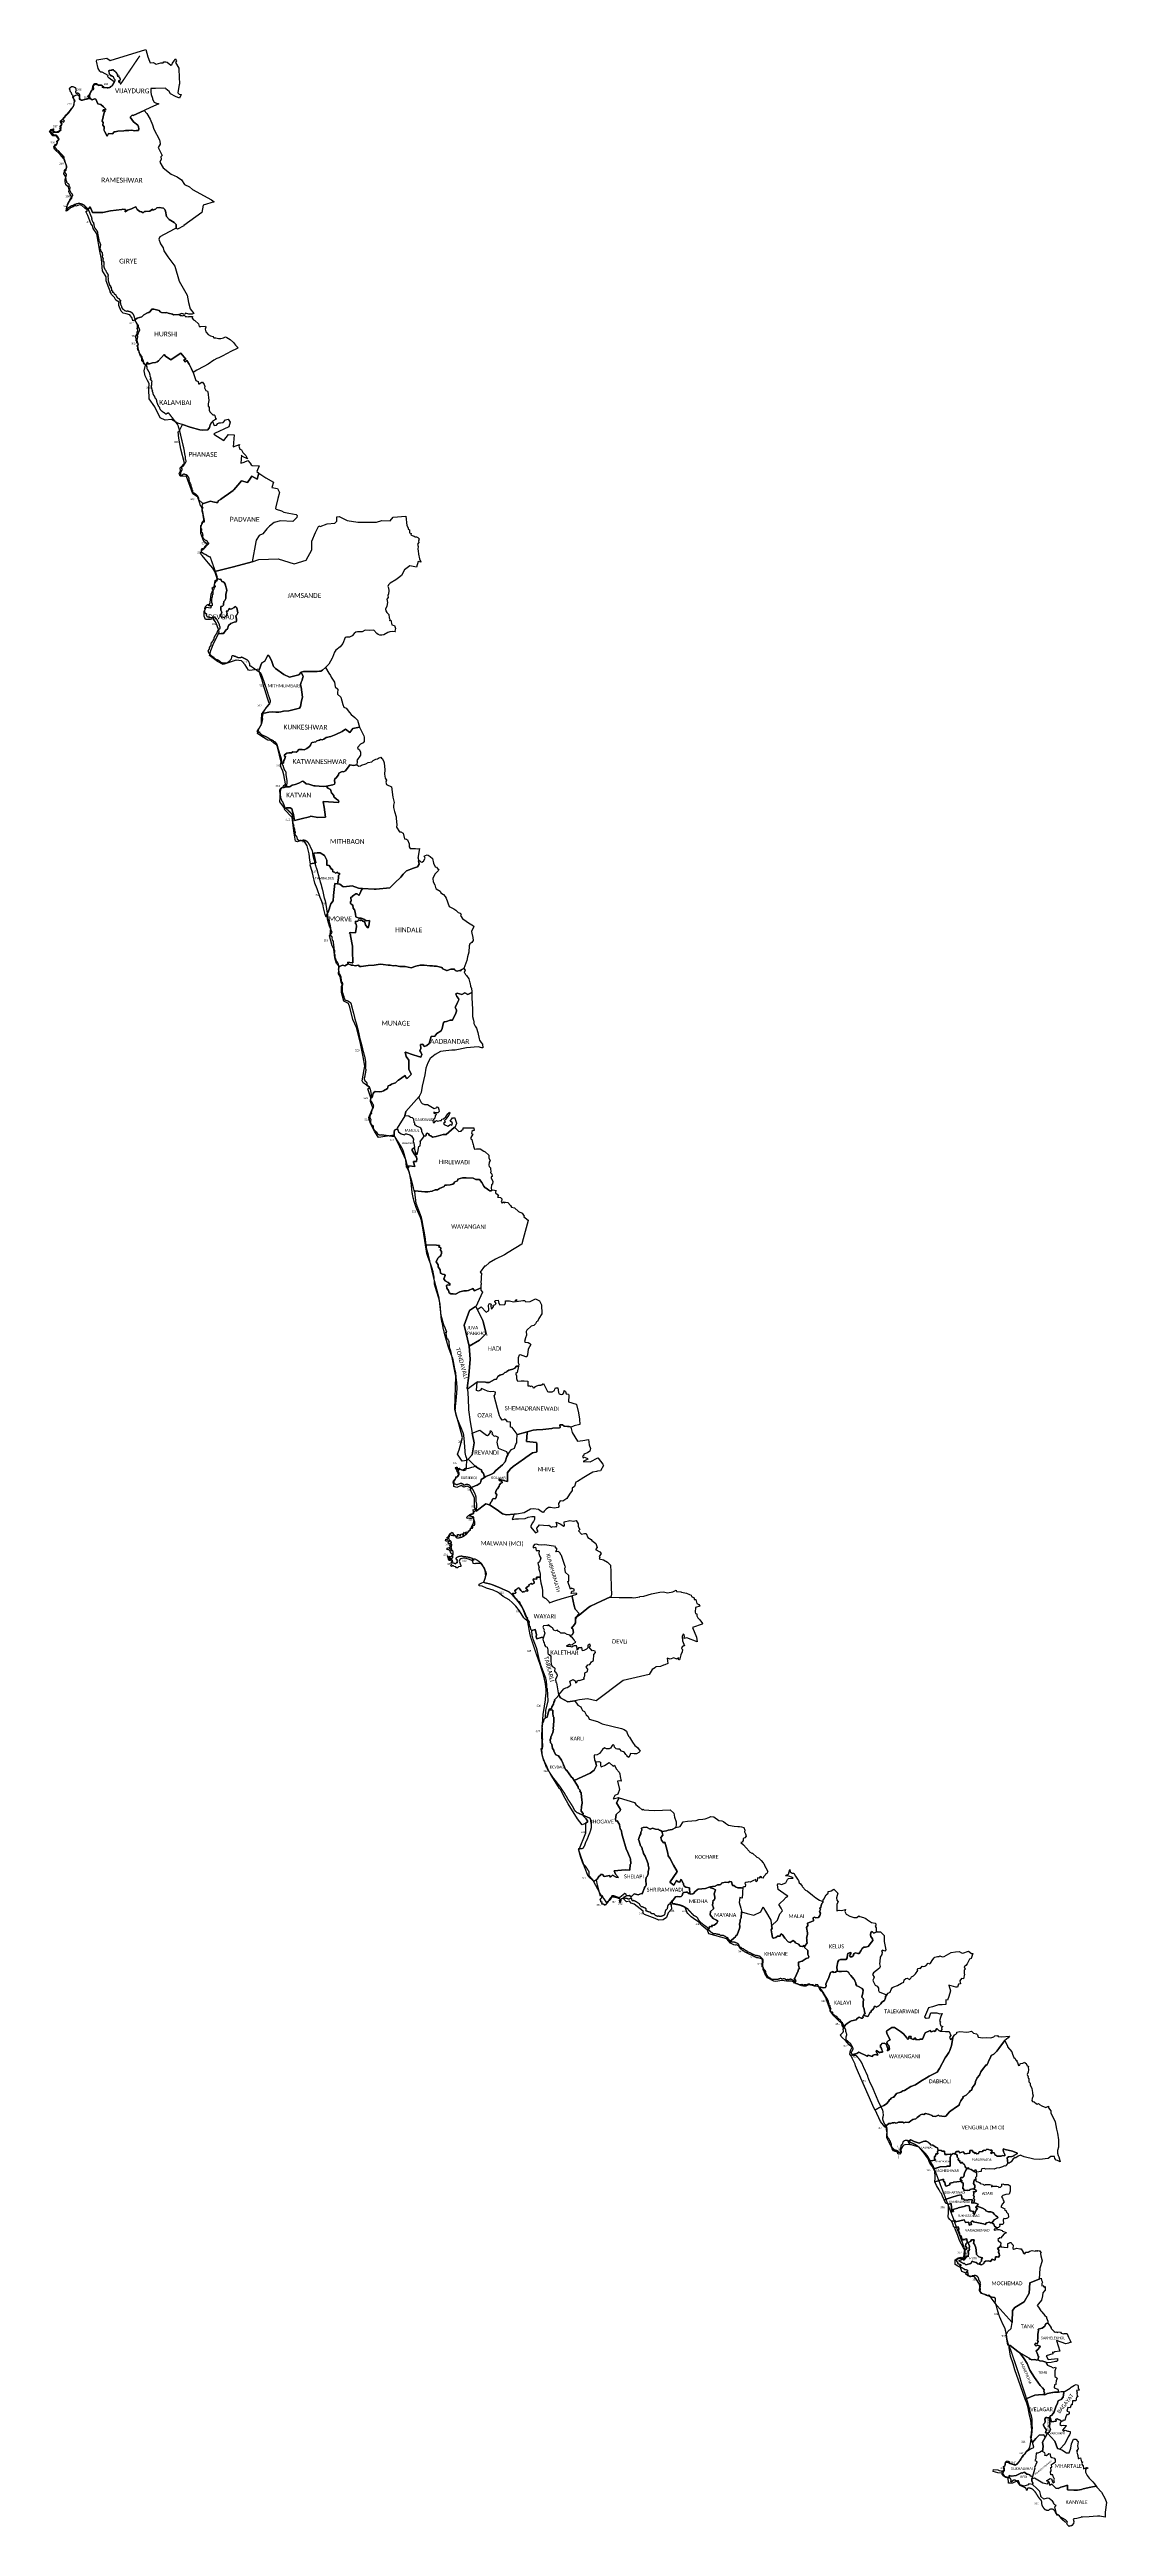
# Model space of a CAD drawing. Header units: metres. Extents: x 0 to 561379, y 0 to 4092696.
# Drawn here: x 319746 to 359651, y 1739084 to 1832639 of the extents above; entities outside this region: 8.
import ezdxf

# ---------------------------------------------------------------- set-up
doc = ezdxf.new("R2010")
doc.units = ezdxf.units.M
for name, color, linetype in [('COASTLINE', 5, 'Continuous'), ('NATURALLY PROTECTED', 3, 'Continuous'), ('VILLAGE BOUNDRY', 32, 'Continuous'), ('VILLAGE NAME', 1, 'Continuous')]:
    doc.layers.add(name, color=color, linetype=linetype)
doc.styles.get("Standard").update_dxf_attribs({"font": 'arial.ttf'})

msp = doc.modelspace()

# ---------------------------------------------------------------- linework, layer by layer
at = {"layer": 'COASTLINE', "const_width": 50, "flags": 128}
msp.add_lwpolyline([(323155, 1832405), (322435, 1831342), (322391, 1831408), (322375, 1831399), (322372, 1831401), (322370, 1831404), (322366, 1831411), (322360, 1831421), (322357, 1831425), (322355, 1831428), (322353, 1831435), (322353, 1831443), (322353, 1831447), (322353, 1831447), (322356, 1831448), (322358, 1831447), (322360, 1831447), (322361, 1831446), (322362, 1831446), (322363, 1831445), (322365, 1831444), (322367, 1831444), (322369, 1831445), (322370, 1831446), (322370, 1831447), (322375, 1831448), (322380, 1831449), (322382, 1831450), (322384, 1831451), (322385, 1831452), (322386, 1831454), (322387, 1831456), (322388, 1831457), (322389, 1831458), (322390, 1831459), (322390, 1831459), (322390, 1831460), (322390, 1831461), (322391, 1831461), (322391, 1831462), (322392, 1831463), (322392, 1831464), (322393, 1831465), (322392, 1831466), (322394, 1831466), (322395, 1831466), (322397, 1831467), (322398, 1831468), (322399, 1831469), (322399, 1831470), (322399, 1831471), (322398, 1831471), (322398, 1831471), (322397, 1831471), (322397, 1831472), (322397, 1831473), (322398, 1831474), (322399, 1831477), (322399, 1831479), (322399, 1831481), (322400, 1831485), (322407, 1831489), (322412, 1831495), (322414, 1831501), (322417, 1831506), (322418, 1831509), (322418, 1831517), (322413, 1831529), (322404, 1831546), (322409, 1831552), (322410, 1831556), (322408, 1831560), (322404, 1831562), (322400, 1831562), (322397, 1831563), (322389, 1831572), (322375, 1831590), (322373, 1831594), (322373, 1831600), (322373, 1831604), (322372, 1831607), (322370, 1831609), (322367, 1831609), (322364, 1831609), (322358, 1831617), (322350, 1831625), (322347, 1831626), (322351, 1831630), (322355, 1831629), (322359, 1831632), (322364, 1831635), (322365, 1831640), (322363, 1831643), (322360, 1831646), (322357, 1831646), (322352, 1831646), (322347, 1831643), (322345, 1831639), (322346, 1831634), (322338, 1831629), (322328, 1831624), (322326, 1831625), (322322, 1831630), (322322, 1831633), (322321, 1831636), (322319, 1831639), (322316, 1831641), (322314, 1831647), (322311, 1831657), (322310, 1831676), (322308, 1831680), (322306, 1831684), (322306, 1831687), (322312, 1831691), (322312, 1831695), (322312, 1831697), (322309, 1831699), (322306, 1831701), (322304, 1831700), (322301, 1831699), (322288, 1831727), (322289, 1831728), (322291, 1831733), (322291, 1831737), (322288, 1831739), (322284, 1831740), (322281, 1831738), (322259, 1831769), (322262, 1831772), (322264, 1831774), (322263, 1831777), (322263, 1831779), (322262, 1831781), (322260, 1831782), (322258, 1831782), (322256, 1831782), (322254, 1831781), (322253, 1831780), (322227, 1831807), (322229, 1831810), (322229, 1831815), (322226, 1831818), (322222, 1831818), (322216, 1831817), (322211, 1831818), (322205, 1831822), (322198, 1831825), (322187, 1831830), (322184, 1831834), (322184, 1831838), (322185, 1831842), (322182, 1831846), (322178, 1831848), (322174, 1831846), (322157, 1831860), (322158, 1831864), (322158, 1831870), (322155, 1831873), (322151, 1831875), (322147, 1831873), (322145, 1831870), (322141, 1831868), (322131, 1831869), (322126, 1831870), (322125, 1831872), (322123, 1831873), (322120, 1831874), (322118, 1831872), (322115, 1831869), (322112, 1831865), (322098, 1831859), (322087, 1831857), (322082, 1831857), (322079, 1831861), (322075, 1831862), (322071, 1831861), (322067, 1831858), (322053, 1831857), (322045, 1831856), (322041, 1831857), (322038, 1831856), (322035, 1831853), (322031, 1831852), (322026, 1831852), (322020, 1831852), (322008, 1831851), (322000, 1831848), (321990, 1831845), (321985, 1831842), (321982, 1831836), (321981, 1831830), (321983, 1831825), (321983, 1831820), (321983, 1831818), (321985, 1831815), (321985, 1831812), (321985, 1831807), (321986, 1831802), (321986, 1831796), (321987, 1831792), (321992, 1831787), (321997, 1831766), (321999, 1831757), (321997, 1831754), (321996, 1831751), (321996, 1831748), (321999, 1831744), (322001, 1831739), (322002, 1831734), (322004, 1831723), (322008, 1831712), (322012, 1831707), (322019, 1831701), (322029, 1831693), (322039, 1831681), (322044, 1831676), (322044, 1831673), (322041, 1831671), (322038, 1831668), (322036, 1831663), (322037, 1831656), (322041, 1831651), (322048, 1831649), (322054, 1831652), (322056, 1831655), (322057, 1831660), (322057, 1831662), (322058, 1831664), (322060, 1831664), (322065, 1831662), (322074, 1831657), (322086, 1831649), (322095, 1831646), (322101, 1831643), (322101, 1831638), (322102, 1831635), (322104, 1831633), (322107, 1831633), (322109, 1831633), (322140, 1831621), (322152, 1831608), (322168, 1831580), (322178, 1831548), (322187, 1831532), (322204, 1831515), (322216, 1831503), (322220, 1831493), (322217, 1831472), (322207, 1831437), (322185, 1831392), (322132, 1831307), (322091, 1831262), (322069, 1831242), (322066, 1831241), (322063, 1831241), (322060, 1831242), (322055, 1831241), (322049, 1831237), (322033, 1831225), (322022, 1831214), (322009, 1831201), (322005, 1831198), (321999, 1831197), (321991, 1831198), (321977, 1831199), (321968, 1831198), (321959, 1831193), (321951, 1831188), (321946, 1831187), (321940, 1831187), (321935, 1831188), (321928, 1831191), (321921, 1831194), (321915, 1831196), (321910, 1831199), (321909, 1831200), (321907, 1831200), (321902, 1831199), (321896, 1831197), (321891, 1831196), (321887, 1831196), (321885, 1831197), (321882, 1831200), (321879, 1831204), (321876, 1831205), (321867, 1831205), (321854, 1831204), (321843, 1831204), (321831, 1831201), (321824, 1831200), (321817, 1831200), (321810, 1831203), (321803, 1831205), (321797, 1831205), (321787, 1831205), (321780, 1831204), (321776, 1831204), (321769, 1831206), (321763, 1831207), (321757, 1831206), (321752, 1831206), (321747, 1831208), (321744, 1831211), (321740, 1831216), (321738, 1831220), (321737, 1831227), (321737, 1831233), (321739, 1831239), (321742, 1831242), (321748, 1831247), (321750, 1831250), (321750, 1831253), (321748, 1831256), (321744, 1831260), (321739, 1831267), (321730, 1831276), (321724, 1831283), (321715, 1831292), (321708, 1831296), (321700, 1831299), (321689, 1831303), (321675, 1831304), (321667, 1831303), (321656, 1831300), (321647, 1831300), (321636, 1831297), (321631, 1831294), (321624, 1831293), (321615, 1831294), (321608, 1831297), (321597, 1831300), (321590, 1831303), (321580, 1831308), (321577, 1831311), (321574, 1831316), (321571, 1831320), (321568, 1831322), (321565, 1831323), (321560, 1831323), (321554, 1831323), (321550, 1831325), (321538, 1831331), (321533, 1831335), (321529, 1831339), (321524, 1831345), (321521, 1831348), (321516, 1831350), (321507, 1831352), (321495, 1831355), (321483, 1831356), (321474, 1831355), (321464, 1831353), (321450, 1831349), (321439, 1831344), (321433, 1831339), (321422, 1831331), (321411, 1831321), (321404, 1831310), (321401, 1831301), (321399, 1831292), (321399, 1831280), (321400, 1831275), (321403, 1831268), (321404, 1831262), (321404, 1831251), (321404, 1831241), (321404, 1831230), (321404, 1831218), (321403, 1831210), (321401, 1831203), (321400, 1831200), (321400, 1831196), (321401, 1831193), (321405, 1831190), (321409, 1831186), (321413, 1831180), (321414, 1831175), (321414, 1831168), (321412, 1831158), (321409, 1831148), (321407, 1831142), (321406, 1831137), (321402, 1831131), (321400, 1831128), (321397, 1831126), (321387, 1831123), (321378, 1831119), (321359, 1831113), (321349, 1831108), (321343, 1831102), (321341, 1831094), (321338, 1831085), (321336, 1831081), (321328, 1831078), (321318, 1831074), (321311, 1831069), (321306, 1831061), (321303, 1831051), (321295, 1831032), (321294, 1831025), (321293, 1831017), (321292, 1831004), (321290, 1830998), (321288, 1830991), (321282, 1830982), (321278, 1830978), (321275, 1830976), (321273, 1830972), (321272, 1830967), (321270, 1830955), (321270, 1830951), (321272, 1830947), (321272, 1830944), (321271, 1830941), (321269, 1830937), (321266, 1830932), (321262, 1830918), (321263, 1830909), (321266, 1830880), (321266, 1830861), (321264, 1830841), (321255, 1830824), (321248, 1830815), (321199, 1830798), (321125, 1830769), (321023, 1830737), (320976, 1830723), (320954, 1830723), (320936, 1830726), (320921, 1830733), (320912, 1830742), (320904, 1830755), (320896, 1830771), (320889, 1830790), (320879, 1830831), (320872, 1830863), (320872, 1830869), (320873, 1830879), (320873, 1830889), (320874, 1830896), (320876, 1830899), (320880, 1830902), (320881, 1830904), (320882, 1830915), (320882, 1830925), (320881, 1830934), (320878, 1830940), (320872, 1830948), (320867, 1830955), (320857, 1830965), (320852, 1830968), (320847, 1830970), (320844, 1830973), (320834, 1830986), (320828, 1830992), (320824, 1830994), (320819, 1830995), (320811, 1830996), (320809, 1830996), (320808, 1830997), (320805, 1830998), (320802, 1830998), (320799, 1830996), (320795, 1830992), (320788, 1830987), (320779, 1830983), (320771, 1830982), (320766, 1830984), (320758, 1830991), (320745, 1831004), (320740, 1831011), (320736, 1831020), (320733, 1831028), (320732, 1831036), (320730, 1831042), (320730, 1831050), (320732, 1831057), (320737, 1831065), (320745, 1831073), (320751, 1831081), (320752, 1831086), (320752, 1831095), (320748, 1831108), (320747, 1831114), (320744, 1831126), (320741, 1831138), (320740, 1831145), (320740, 1831150), (320741, 1831154), (320742, 1831158), (320742, 1831161), (320741, 1831163), (320738, 1831167), (320736, 1831171), (320733, 1831176), (320728, 1831182), (320724, 1831187), (320715, 1831196), (320708, 1831200), (320697, 1831204), (320684, 1831211), (320669, 1831218), (320657, 1831225), (320643, 1831231), (320625, 1831236), (320613, 1831237), (320594, 1831237), (320579, 1831237), (320571, 1831235), (320566, 1831232), (320558, 1831227), (320554, 1831221), (320548, 1831210), (320545, 1831204), (320541, 1831199), (320533, 1831193), (320526, 1831191), (320518, 1831191), (320511, 1831191), (320508, 1831189), (320505, 1831185), (320501, 1831178), (320498, 1831170), (320496, 1831161), (320496, 1831154), (320497, 1831148), (320501, 1831142), (320508, 1831128), (320514, 1831118), (320518, 1831108), (320520, 1831103), (320521, 1831099), (320521, 1831095), (320520, 1831092), (320518, 1831089), (320517, 1831085), (320518, 1831076), (320520, 1831070), (320524, 1831064), (320529, 1831054), (320532, 1831049), (320536, 1831044), (320541, 1831039), (320551, 1831028), (320558, 1831021), (320561, 1831017), (320563, 1831012), (320565, 1831004), (320570, 1830987), (320574, 1830977), (320577, 1830971), (320579, 1830963), (320580, 1830953), (320581, 1830950), (320586, 1830944), (320593, 1830935), (320600, 1830929), (320611, 1830919), (320617, 1830915), (320621, 1830912), (320623, 1830908), (320626, 1830895), (320625, 1830873), (320623, 1830856), (320621, 1830844), (320622, 1830839), (320627, 1830829), (320634, 1830817), (320645, 1830796), (320658, 1830772), (320663, 1830763), (320667, 1830753), (320670, 1830745), (320671, 1830732), (320672, 1830724), (320677, 1830712), (320679, 1830706), (320679, 1830701), (320679, 1830693), (320679, 1830670), (320677, 1830644), (320674, 1830628), (320669, 1830599), (320659, 1830555), (320647, 1830508), (320644, 1830496), (320641, 1830486), (320637, 1830479), (320631, 1830472), (320622, 1830465), (320613, 1830456), (320607, 1830446), (320598, 1830436), (320588, 1830425), (320576, 1830414), (320571, 1830408), (320564, 1830404), (320557, 1830399), (320551, 1830391), (320546, 1830382), (320537, 1830365), (320531, 1830355), (320521, 1830342), (320514, 1830333), (320504, 1830319), (320495, 1830307), (320477, 1830284), (320458, 1830264), (320443, 1830248), (320426, 1830224), (320413, 1830205), (320404, 1830194), (320398, 1830187), (320390, 1830182), (320373, 1830174), (320356, 1830164), (320345, 1830154), (320338, 1830144), (320333, 1830131), (320328, 1830117), (320325, 1830109), (320318, 1830101), (320308, 1830091), (320295, 1830082), (320285, 1830074), (320277, 1830066), (320271, 1830056), (320267, 1830043), (320264, 1830032), (320234, 1830006), (320213, 1829984), (320196, 1829967), (320175, 1829949), (320161, 1829939), (320153, 1829934), (320150, 1829928), (320151, 1829917), (320159, 1829903), (320163, 1829897), (320166, 1829887), (320168, 1829875), (320174, 1829863), (320183, 1829850), (320196, 1829835), (320202, 1829825), (320204, 1829817), (320202, 1829805), (320198, 1829795), (320180, 1829784), (320169, 1829775), (320164, 1829767), (320161, 1829761), (320156, 1829753), (320152, 1829750), (320145, 1829747), (320139, 1829743), (320137, 1829740), (320136, 1829736), (320136, 1829733), (320139, 1829730), (320156, 1829719), (320166, 1829710), (320175, 1829696), (320179, 1829687), (320180, 1829677), (320179, 1829667), (320171, 1829645), (320161, 1829628), (320130, 1829586), (320119, 1829575), (320106, 1829564), (320085, 1829550), (320062, 1829540), (320037, 1829532), (320011, 1829526), (319986, 1829525), (319963, 1829527), (319935, 1829535), (319915, 1829544), (319908, 1829550), (319899, 1829559), (319893, 1829566), (319890, 1829573), (319889, 1829578), (319891, 1829586), (319894, 1829591), (319897, 1829595), (319900, 1829599), (319903, 1829605), (319904, 1829612), (319906, 1829620), (319906, 1829628), (319904, 1829632), (319900, 1829638), (319897, 1829640), (319895, 1829640), (319892, 1829639), (319890, 1829635), (319886, 1829628), (319883, 1829624), (319880, 1829623), (319877, 1829622), (319873, 1829621), (319869, 1829622), (319864, 1829623), (319862, 1829623), (319861, 1829623), (319859, 1829623), (319858, 1829622), (319857, 1829621), (319856, 1829620), (319853, 1829620), (319851, 1829620), (319850, 1829620), (319848, 1829619), (319847, 1829617), (319846, 1829616), (319846, 1829614), (319846, 1829613), (319845, 1829613), (319841, 1829613), (319837, 1829614), (319835, 1829614), (319834, 1829614), (319832, 1829613), (319832, 1829613), (319831, 1829613), (319831, 1829613), (319831, 1829614), (319830, 1829615), (319829, 1829615), (319828, 1829616), (319826, 1829615), (319825, 1829615), (319824, 1829613), (319823, 1829612), (319821, 1829611), (319819, 1829611), (319817, 1829611), (319814, 1829610), (319814, 1829611), (319814, 1829611), (319813, 1829611), (319813, 1829611), (319812, 1829611), (319812, 1829611), (319811, 1829611), (319811, 1829610), (319809, 1829610), (319807, 1829609), (319806, 1829608), (319805, 1829607), (319804, 1829606), (319803, 1829605), (319802, 1829605), (319801, 1829606), (319801, 1829606), (319800, 1829607), (319798, 1829607), (319793, 1829608), (319792, 1829608), (319791, 1829608), (319790, 1829607), (319788, 1829606), (319787, 1829605), (319787, 1829605), (319786, 1829604), (319786, 1829603), (319785, 1829602), (319784, 1829602), (319784, 1829600), (319785, 1829598), (319785, 1829594), (319786, 1829593), (319786, 1829591), (319786, 1829590), (319785, 1829588), (319784, 1829586), (319784, 1829585), (319784, 1829584), (319783, 1829583), (319781, 1829583), (319777, 1829581), (319775, 1829581), (319773, 1829580), (319772, 1829578), (319771, 1829577), (319771, 1829576), (319772, 1829573), (319773, 1829571), (319775, 1829570), (319777, 1829569), (319777, 1829568), (319777, 1829566), (319777, 1829563), (319778, 1829561), (319779, 1829559), (319781, 1829557), (319782, 1829555), (319782, 1829553), (319783, 1829551), (319783, 1829550), (319784, 1829549), (319786, 1829548), (319789, 1829545), (319791, 1829541), (319792, 1829538), (319792, 1829537), (319794, 1829536), (319795, 1829534), (319796, 1829530), (319796, 1829527), (319797, 1829524), (319799, 1829520), (319802, 1829516), (319804, 1829512), (319804, 1829510), (319807, 1829505), (319808, 1829502), (319810, 1829501), (319814, 1829499), (319820, 1829498), (319824, 1829497), (319826, 1829495), (319831, 1829488), (319833, 1829483), (319835, 1829478), (319835, 1829474), (319836, 1829472), (319838, 1829470), (319843, 1829468), (319849, 1829465), (319853, 1829463), (319856, 1829460), (319858, 1829456), (319862, 1829452), (319865, 1829450), (319871, 1829447), (319882, 1829443), (319888, 1829441), (319892, 1829438), (319898, 1829430), (319899, 1829424), (319901, 1829417), (319903, 1829414), (319910, 1829411), (319924, 1829405), (319933, 1829404), (319940, 1829407), (319956, 1829412), (319967, 1829412), (319980, 1829413), (319994, 1829409), (320010, 1829401), (320023, 1829389), (320036, 1829367), (320053, 1829343), (320065, 1829326), (320084, 1829299), (320092, 1829280), (320096, 1829269), (320100, 1829259), (320101, 1829248), (320098, 1829237), (320090, 1829233), (320085, 1829227), (320078, 1829213), (320071, 1829200), (320062, 1829191), (320049, 1829187), (320040, 1829187), (320030, 1829186), (320024, 1829183), (320020, 1829177), (320018, 1829165), (320021, 1829152), (320029, 1829139), (320039, 1829132), (320044, 1829124), (320045, 1829118), (320043, 1829112), (320038, 1829109), (320036, 1829109), (320034, 1829109), (320032, 1829109), (320031, 1829109), (320030, 1829109), (320030, 1829108), (320028, 1829107), (320027, 1829104), (320027, 1829103), (320026, 1829103), (320025, 1829102), (320025, 1829101), (320025, 1829101), (320026, 1829100), (320027, 1829097), (320029, 1829092), (320030, 1829088), (320030, 1829085), (320027, 1829080), (320023, 1829075), (320020, 1829072), (320018, 1829067), (320017, 1829064), (320015, 1829060), (320011, 1829058), (320007, 1829057), (319998, 1829056), (319979, 1829053), (319970, 1829050), (319966, 1829048), (319953, 1829041), (319943, 1829036), (319940, 1829033), (319939, 1829030), (319939, 1829022), (319941, 1829014), (319942, 1829006), (319943, 1828996), (319945, 1828978), (319947, 1828968), (319952, 1828960), (319956, 1828946), (319962, 1828933), (319968, 1828922), (319981, 1828908), (319992, 1828900), (319996, 1828892), (320000, 1828877), (320003, 1828865), (320007, 1828861), (320024, 1828851), (320044, 1828840), (320054, 1828832), (320061, 1828825), (320064, 1828823), (320072, 1828821), (320080, 1828818), (320086, 1828813), (320089, 1828810), (320092, 1828806), (320093, 1828800), (320094, 1828792), (320096, 1828788), (320102, 1828783), (320108, 1828780), (320110, 1828778), (320110, 1828775), (320111, 1828770), (320112, 1828767), (320118, 1828764), (320125, 1828760), (320132, 1828754), (320140, 1828743), (320147, 1828734), (320153, 1828726), (320160, 1828720), (320172, 1828713), (320178, 1828707), (320186, 1828696), (320196, 1828682), (320205, 1828672), (320213, 1828666), (320220, 1828663), (320227, 1828659), (320233, 1828651), (320244, 1828635), (320253, 1828620), (320260, 1828615), (320269, 1828607), (320276, 1828601), (320281, 1828593), (320288, 1828576), (320289, 1828562), (320289, 1828540), (320292, 1828520), (320323, 1828438), (320365, 1828289), (320383, 1828256), (320387, 1828246), (320391, 1828232), (320393, 1828216), (320390, 1828199), (320386, 1828170), (320384, 1828154), (320381, 1828147), (320375, 1828142), (320365, 1828135), (320351, 1828123), (320334, 1828110), (320317, 1828091), (320314, 1828084), (320310, 1828078), (320308, 1828074), (320307, 1828068), (320308, 1828061), (320309, 1828053), (320308, 1828046), (320306, 1828039), (320304, 1828033), (320304, 1828026), (320306, 1828022), (320314, 1828014), (320320, 1828007), (320322, 1828004), (320324, 1828000), (320326, 1827998), (320329, 1827995), (320333, 1827991), (320335, 1827986), (320337, 1827981), (320341, 1827971), (320345, 1827966), (320351, 1827960), (320354, 1827957), (320359, 1827951), (320366, 1827945), (320371, 1827937), (320375, 1827928), (320377, 1827920), (320379, 1827912), (320378, 1827906), (320376, 1827903), (320374, 1827898), (320372, 1827893), (320372, 1827891), (320372, 1827887), (320374, 1827882), (320374, 1827879), (320372, 1827869), (320370, 1827857), (320365, 1827839), (320361, 1827831), (320358, 1827826), (320358, 1827821), (320359, 1827813), (320359, 1827804), (320358, 1827795), (320357, 1827784), (320358, 1827777), (320360, 1827771), (320365, 1827763), (320368, 1827756), (320369, 1827752), (320367, 1827743), (320366, 1827736), (320364, 1827731), (320361, 1827723), (320360, 1827717), (320362, 1827710), (320369, 1827700), (320377, 1827688), (320383, 1827675), (320387, 1827666), (320387, 1827651), (320387, 1827641), (320390, 1827634), (320399, 1827620), (320420, 1827595), (320441, 1827577), (320456, 1827567), (320469, 1827559), (320480, 1827547), (320483, 1827538), (320483, 1827525), (320484, 1827516), (320486, 1827511), (320488, 1827504), (320488, 1827499), (320485, 1827489), (320484, 1827482), (320486, 1827472), (320489, 1827462), (320496, 1827456), (320507, 1827450), (320513, 1827444), (320517, 1827434), (320519, 1827423), (320521, 1827414), (320518, 1827406), (320515, 1827396), (320511, 1827385), (320509, 1827369), (320509, 1827349), (320510, 1827324), (320514, 1827305), (320522, 1827289), (320538, 1827260), (320551, 1827234), (320562, 1827215), (320577, 1827202), (320594, 1827186), (320607, 1827168), (320613, 1827152), (320617, 1827130), (320615, 1827116), (320605, 1827102), (320593, 1827092), (320581, 1827078), (320565, 1827054), (320546, 1827026), (320531, 1826997), (320509, 1826965), (320500, 1826938), (320492, 1826921), (320480, 1826907), (320445, 1826848), (320429, 1826813), (320420, 1826786), (320412, 1826743), (320402, 1826688), (320381, 1826633), (320377, 1826612), (320377, 1826606), (320382, 1826601), (320390, 1826600), (320399, 1826603), (320414, 1826616), (320433, 1826640), (320452, 1826661), (320482, 1826681), (320529, 1826712), (320575, 1826738), (320592, 1826741), (320610, 1826743), (320629, 1826747), (320654, 1826762), (320675, 1826781), (320693, 1826792), (320715, 1826797), (320735, 1826797), (320746, 1826800), (320755, 1826806), (320771, 1826815), (320798, 1826820), (320846, 1826827), (320891, 1826826), (320955, 1826809), (321015, 1826784), (321060, 1826751), (321120, 1826685), (321165, 1826646), (321215, 1826582), (321255, 1826497), (321277, 1826438), (321284, 1826411), (321295, 1826388), (321308, 1826360), (321320, 1826331), (321335, 1826308), (321340, 1826297), (321342, 1826288), (321342, 1826279), (321343, 1826269), (321343, 1826261), (321342, 1826257), (321340, 1826253), (321336, 1826248), (321336, 1826242), (321336, 1826231), (321339, 1826224), (321342, 1826216), (321347, 1826206), (321352, 1826196), (321355, 1826187), (321361, 1826170), (321368, 1826149), (321380, 1826128), (321398, 1826108), (321410, 1826099), (321416, 1826092), (321419, 1826084), (321419, 1826075), (321416, 1826064), (321414, 1826051), (321415, 1826044), (321421, 1826038), (321427, 1826031), (321429, 1826025), (321429, 1826019), (321427, 1826010), (321426, 1826003), (321428, 1825992), (321433, 1825981), (321435, 1825971), (321435, 1825956), (321436, 1825935), (321437, 1825925), (321439, 1825921), (321443, 1825912), (321452, 1825907), (321460, 1825902), (321466, 1825896), (321470, 1825888), (321479, 1825872), (321487, 1825861), (321495, 1825850), (321510, 1825829), (321527, 1825807), (321535, 1825794), (321542, 1825781), (321555, 1825757), (321561, 1825741), (321565, 1825727), (321566, 1825715), (321564, 1825704), (321562, 1825698), (321559, 1825690), (321561, 1825682), (321565, 1825675), (321572, 1825660), (321576, 1825642), (321578, 1825623), (321583, 1825595), (321588, 1825568), (321602, 1825503), (321610, 1825466), (321611, 1825453), (321609, 1825432), (321611, 1825412), (321619, 1825392), (321634, 1825367), (321648, 1825350), (321651, 1825340), (321654, 1825322), (321661, 1825306), (321671, 1825289), (321673, 1825278), (321673, 1825256), (321672, 1825237), (321668, 1825228), (321663, 1825214), (321661, 1825204), (321659, 1825176), (321657, 1825160), (321657, 1825145), (321656, 1825136), (321653, 1825125), (321652, 1825117), (321652, 1825108), (321654, 1825102), (321660, 1825094), (321669, 1825084), (321674, 1825073), (321678, 1825056), (321683, 1825039), (321690, 1825023), (321705, 1825002), (321718, 1824986), (321728, 1824975), (321733, 1824969), (321736, 1824962), (321738, 1824957), (321739, 1824949), (321738, 1824938), (321736, 1824929), (321736, 1824923), (321737, 1824915), (321741, 1824906), (321745, 1824899), (321746, 1824892), (321750, 1824881), (321750, 1824864), (321748, 1824853), (321744, 1824847), (321740, 1824844), (321739, 1824840), (321738, 1824829), (321742, 1824808), (321748, 1824784), (321754, 1824772), (321764, 1824758), (321771, 1824743), (321773, 1824737), (321775, 1824729), (321773, 1824724), (321768, 1824720), (321765, 1824711), (321762, 1824702), (321758, 1824694), (321758, 1824684), (321760, 1824675), (321765, 1824665), (321779, 1824649), (321784, 1824640), (321782, 1824636), (321781, 1824630), (321784, 1824624), (321788, 1824622), (321791, 1824619), (321793, 1824618), (321795, 1824616), (321797, 1824613), (321798, 1824608), (321800, 1824599), (321802, 1824587), (321802, 1824575), (321804, 1824560), (321805, 1824549), (321805, 1824546), (321803, 1824542), (321800, 1824539), (321798, 1824536), (321798, 1824534), (321800, 1824531), (321802, 1824525), (321804, 1824516), (321802, 1824508), (321798, 1824500), (321798, 1824496), (321798, 1824489), (321797, 1824482), (321796, 1824474), (321795, 1824471), (321796, 1824467), (321798, 1824463), (321799, 1824454), (321798, 1824450), (321794, 1824444), (321795, 1824438), (321799, 1824430), (321802, 1824422), (321808, 1824410), (321811, 1824387), (321817, 1824376), (321828, 1824364), (321837, 1824354), (321840, 1824346), (321842, 1824332), (321844, 1824322), (321848, 1824315), (321855, 1824308), (321864, 1824301), (321870, 1824296), (321876, 1824288), (321879, 1824276), (321882, 1824265), (321885, 1824256), (321889, 1824248), (321894, 1824239), (321900, 1824229), (321907, 1824218), (321913, 1824208), (321920, 1824198), (321922, 1824193), (321923, 1824186), (321928, 1824180), (321933, 1824175), (321937, 1824171), (321944, 1824164), (321948, 1824156), (321951, 1824147), (321953, 1824139), (321957, 1824134), (321958, 1824131), (321962, 1824123), (321962, 1824116), (321961, 1824111), (321958, 1824108), (321955, 1824102), (321952, 1824096), (321951, 1824091), (321951, 1824084), (321954, 1824078), (321956, 1824065), (321960, 1824055), (321961, 1824048), (321960, 1824036), (321959, 1824026), (321959, 1824014), (321961, 1824006), (321961, 1823995), (321960, 1823984), (321960, 1823977), (321959, 1823966), (321960, 1823944), (321961, 1823931), (321961, 1823921), (321964, 1823911), (321969, 1823904), (321971, 1823894), (321971, 1823885), (321972, 1823874), (321975, 1823866), (321981, 1823852), (321985, 1823841), (321987, 1823826), (321989, 1823819), (321995, 1823808), (321998, 1823797), (321999, 1823789), (321999, 1823781), (321999, 1823776), (322002, 1823770), (322007, 1823762), (322014, 1823755), (322018, 1823750), (322019, 1823742), (322021, 1823730), (322024, 1823725), (322030, 1823721), (322041, 1823718), (322045, 1823715), (322048, 1823711), (322050, 1823704), (322051, 1823698), (322049, 1823687), (322046, 1823679), (322048, 1823672), (322055, 1823668), (322065, 1823665), (322072, 1823659), (322077, 1823652), (322079, 1823643), (322080, 1823633), (322079, 1823624), (322080, 1823613), (322083, 1823607), (322088, 1823598), (322090, 1823587), (322092, 1823578), (322096, 1823567), (322096, 1823556), (322093, 1823549), (322092, 1823542), (322094, 1823534), (322104, 1823527), (322116, 1823521), (322126, 1823516), (322132, 1823510), (322135, 1823499), (322132, 1823489), (322130, 1823481), (322132, 1823473), (322142, 1823468), (322156, 1823465), (322169, 1823453), (322176, 1823445), (322183, 1823433), (322188, 1823417), (322198, 1823403), (322210, 1823394), (322225, 1823387), (322238, 1823380), (322249, 1823371), (322257, 1823356), (322261, 1823343), (322266, 1823332), (322271, 1823323), (322277, 1823317), (322285, 1823307), (322290, 1823297), (322295, 1823286), (322298, 1823280), (322305, 1823276), (322310, 1823272), (322312, 1823268), (322314, 1823262), (322319, 1823255), (322326, 1823249), (322339, 1823242), (322348, 1823238), (322361, 1823231), (322369, 1823227), (322378, 1823223), (322382, 1823220), (322386, 1823214), (322387, 1823206), (322390, 1823199), (322393, 1823194), (322394, 1823190), (322395, 1823185), (322397, 1823176), (322401, 1823171), (322409, 1823169), (322418, 1823168), (322424, 1823167), (322430, 1823164), (322432, 1823162), (322434, 1823161), (322435, 1823155), (322435, 1823148), (322431, 1823145), (322424, 1823142), (322420, 1823137), (322418, 1823132), (322418, 1823128), (322419, 1823121), (322421, 1823115), (322423, 1823109), (322423, 1823103), (322420, 1823101), (322419, 1823100), (322418, 1823096), (322420, 1823093), (322423, 1823088), (322425, 1823085), (322424, 1823078), (322421, 1823074), (322419, 1823070), (322419, 1823066), (322422, 1823062), (322427, 1823057), (322432, 1823049), (322433, 1823044), (322433, 1823035), (322433, 1823026), (322434, 1823020), (322434, 1823013), (322437, 1823003), (322440, 1822997), (322443, 1822991), (322446, 1822978), (322450, 1822970), (322456, 1822965), (322459, 1822961), (322462, 1822957), (322464, 1822950), (322463, 1822941), (322464, 1822932), (322466, 1822919), (322468, 1822912), (322472, 1822908), (322474, 1822903), (322478, 1822895), (322481, 1822887), (322484, 1822882), (322490, 1822875), (322494, 1822868), (322501, 1822855), (322506, 1822847), (322511, 1822840), (322516, 1822835), (322525, 1822826), (322534, 1822821), (322541, 1822816), (322546, 1822812), (322551, 1822808), (322556, 1822803), (322562, 1822798), (322571, 1822790), (322584, 1822782), (322594, 1822775), (322608, 1822769), (322624, 1822762), (322633, 1822759), (322642, 1822758), (322659, 1822755), (322669, 1822755), (322675, 1822756), (322681, 1822759), (322685, 1822762), (322696, 1822763), (322708, 1822762), (322720, 1822756), (322733, 1822750), (322743, 1822747), (322753, 1822746), (322764, 1822744), (322772, 1822742), (322776, 1822741), (322785, 1822739), (322800, 1822735), (322812, 1822728), (322829, 1822715), (322858, 1822698), (322875, 1822682), (322888, 1822664), (322915, 1822621), (322934, 1822579), (322948, 1822532), (322966, 1822475), (322984, 1822395), (323015, 1822335), (323043, 1822282), (323055, 1822249), (323062, 1822212), (323065, 1822170), (323063, 1822154), (323062, 1822144), (323060, 1822135), (323059, 1822122), (323056, 1822116), (323052, 1822107), (323048, 1822100), (323046, 1822096), (323047, 1822092), (323051, 1822089), (323059, 1822087), (323065, 1822082), (323068, 1822075), (323070, 1822065), (323072, 1822040), (323069, 1822011), (323062, 1821992), (323055, 1821979), (323053, 1821970), (323052, 1821957), (323053, 1821946), (323055, 1821933), (323055, 1821924), (323052, 1821912), (323048, 1821904), (323042, 1821896), (323031, 1821884), (323026, 1821876), (323022, 1821863), (323016, 1821846), (323013, 1821837), (323004, 1821813), (323000, 1821792), (323001, 1821767), (323003, 1821756), (323008, 1821743), (323008, 1821733), (323008, 1821725), (323011, 1821717), (323015, 1821708), (323018, 1821699), (323019, 1821690), (323015, 1821682), (323009, 1821670), (323007, 1821658), (323010, 1821647), (323017, 1821635), (323025, 1821628), (323029, 1821617), (323031, 1821606), (323030, 1821590), (323032, 1821583), (323037, 1821575), (323039, 1821566), (323043, 1821561), (323058, 1821555), (323074, 1821550), (323083, 1821542), (323088, 1821534), (323092, 1821522), (323093, 1821506), (323092, 1821486), (323088, 1821477), (323084, 1821472), (323073, 1821468), (323065, 1821465), (323056, 1821460), (323052, 1821452), (323052, 1821444), (323056, 1821435), (323063, 1821422), (323067, 1821412), (323069, 1821401), (323070, 1821385), (323067, 1821371), (323066, 1821345), (323069, 1821330), (323077, 1821304), (323086, 1821287), (323107, 1821264), (323118, 1821258), (323124, 1821252), (323129, 1821245), (323128, 1821237), (323124, 1821230), (323118, 1821220), (323116, 1821213), (323118, 1821208), (323130, 1821201), (323136, 1821194), (323138, 1821187), (323146, 1821160), (323155, 1821146), (323168, 1821136), (323179, 1821122), (323185, 1821105), (323198, 1821080), (323211, 1821064), (323224, 1821049), (323231, 1821039), (323235, 1821032), (323235, 1821023), (323235, 1821011), (323239, 1820995), (323247, 1820979), (323252, 1820970), (323253, 1820963), (323254, 1820947), (323257, 1820939), (323263, 1820933), (323267, 1820926), (323273, 1820915), (323278, 1820903), (323282, 1820891), (323287, 1820879), (323290, 1820869), (323290, 1820861), (323289, 1820850), (323290, 1820846), (323297, 1820839), (323302, 1820831), (323303, 1820825), (323303, 1820812), (323305, 1820800), (323311, 1820790), (323329, 1820779), (323346, 1820763), (323361, 1820741), (323374, 1820727), (323384, 1820717), (323397, 1820709), (323402, 1820705), (323408, 1820700), (323410, 1820697), (323411, 1820693), (323410, 1820689), (323408, 1820686), (323407, 1820682), (323407, 1820677), (323408, 1820674), (323414, 1820669), (323420, 1820664), (323422, 1820658), (323423, 1820648), (323424, 1820630), (323424, 1820619), (323426, 1820606), (323427, 1820593), (323429, 1820580), (323436, 1820563), (323443, 1820553), (323447, 1820545), (323455, 1820534), (323465, 1820525), (323473, 1820514), (323479, 1820505), (323482, 1820493), (323485, 1820487), (323492, 1820474), (323497, 1820462), (323505, 1820454), (323511, 1820441), (323513, 1820434), (323514, 1820425), (323516, 1820419), (323520, 1820416), (323525, 1820411), (323526, 1820406), (323528, 1820398), (323530, 1820389), (323530, 1820380), (323530, 1820373), (323530, 1820367), (323533, 1820363), (323537, 1820359), (323541, 1820354), (323545, 1820349), (323545, 1820342), (323545, 1820334), (323543, 1820328), (323539, 1820322), (323536, 1820318), (323535, 1820315), (323540, 1820305), (323543, 1820298), (323545, 1820292), (323546, 1820287), (323545, 1820279), (323545, 1820276), (323546, 1820273), (323550, 1820271), (323553, 1820269), (323556, 1820266), (323558, 1820261), (323560, 1820252), (323562, 1820243), (323564, 1820238), (323569, 1820231), (323571, 1820224), (323572, 1820216), (323571, 1820208), (323568, 1820198), (323566, 1820194), (323564, 1820192), (323561, 1820192), (323555, 1820191), (323553, 1820189), (323551, 1820186), (323550, 1820182), (323553, 1820175), (323558, 1820165), (323566, 1820159), (323578, 1820156), (323584, 1820153), (323589, 1820148), (323594, 1820140), (323597, 1820134), (323598, 1820126), (323601, 1820121), (323606, 1820115), (323607, 1820111), (323609, 1820106), (323609, 1820101), (323608, 1820085), (323606, 1820068), (323603, 1820043), (323600, 1820027), (323600, 1820021), (323600, 1820014), (323602, 1820006), (323602, 1820001), (323600, 1819995), (323600, 1819993), (323601, 1819989), (323602, 1819985), (323602, 1819981), (323602, 1819974), (323600, 1819965), (323598, 1819960), (323596, 1819958), (323591, 1819956), (323589, 1819954), (323588, 1819951), (323588, 1819944), (323587, 1819936), (323590, 1819928), (323592, 1819922), (323593, 1819917), (323594, 1819911), (323593, 1819903), (323592, 1819897), (323593, 1819891), (323596, 1819881), (323599, 1819872), (323602, 1819861), (323603, 1819845), (323606, 1819829), (323609, 1819820), (323613, 1819806), (323615, 1819795), (323615, 1819792), (323614, 1819787), (323615, 1819784), (323620, 1819779), (323623, 1819773), (323625, 1819764), (323630, 1819755), (323633, 1819747), (323635, 1819741), (323636, 1819739), (323635, 1819736), (323634, 1819735), (323632, 1819734), (323630, 1819730), (323629, 1819725), (323630, 1819717), (323632, 1819711), (323635, 1819699), (323642, 1819688), (323647, 1819679), (323650, 1819672), (323651, 1819661), (323651, 1819648), (323652, 1819640), (323657, 1819628), (323662, 1819617), (323667, 1819606), (323676, 1819591), (323682, 1819580), (323692, 1819564), (323698, 1819555), (323709, 1819541), (323716, 1819527), (323720, 1819515), (323721, 1819502), (323722, 1819494), (323723, 1819487), (323727, 1819480), (323732, 1819475), (323739, 1819471), (323742, 1819467), (323744, 1819461), (323753, 1819450), (323764, 1819441), (323775, 1819434), (323780, 1819426), (323782, 1819420), (323782, 1819411), (323781, 1819399), (323783, 1819393), (323788, 1819384), (323791, 1819375), (323790, 1819369), (323788, 1819363), (323786, 1819359), (323786, 1819355), (323787, 1819350), (323790, 1819344), (323799, 1819331), (323805, 1819314), (323808, 1819303), (323810, 1819288), (323812, 1819281), (323816, 1819277), (323818, 1819273), (323820, 1819264), (323824, 1819257), (323829, 1819249), (323830, 1819244), (323830, 1819241), (323829, 1819235), (323830, 1819229), (323833, 1819221), (323836, 1819217), (323840, 1819214), (323844, 1819211), (323848, 1819206), (323853, 1819195), (323857, 1819183), (323858, 1819175), (323861, 1819171), (323872, 1819158), (323881, 1819148), (323885, 1819140), (323887, 1819135), (323891, 1819129), (323896, 1819125), (323903, 1819115), (323906, 1819108), (323907, 1819091), (323910, 1819074), (323922, 1819050), (323937, 1819032), (323954, 1819011), (323974, 1818993), (323999, 1818971), (324027, 1818951), (324053, 1818936), (324096, 1818905), (324115, 1818887), (324127, 1818877), (324135, 1818873), (324142, 1818871), (324149, 1818871), (324154, 1818871), (324158, 1818874), (324161, 1818879), (324163, 1818883), (324166, 1818886), (324174, 1818891), (324194, 1818898), (324202, 1818901), (324208, 1818906), (324212, 1818909), (324218, 1818910), (324230, 1818909), (324245, 1818906), (324589, 1818462), (324660, 1818225), (324755, 1817824), (324822, 1817543), (324849, 1817357), (324862, 1817311), (324873, 1817247), (324875, 1817195), (324876, 1817163), (324882, 1817148), (324892, 1817121), (324894, 1817091), (324892, 1817058), (324866, 1817020), (324839, 1816981), (324816, 1816935), (324800, 1816911), (324786, 1816896), (324765, 1816883), (324743, 1816875), (324730, 1816863), (324726, 1816847), (324730, 1816826), (324743, 1816805), (324747, 1816789), (324747, 1816769), (324740, 1816753), (324733, 1816737), (324729, 1816720), (324715, 1816695), (324700, 1816668), (324694, 1816644), (324692, 1816616), (324696, 1816591), (324703, 1816569), (324715, 1816561), (324733, 1816558), (324754, 1816563), (324778, 1816580), (324795, 1816600), (324810, 1816606), (324831, 1816605), (324852, 1816596), (324870, 1816589), (324879, 1816588), (324886, 1816587), (324895, 1816585), (324904, 1816580), (324911, 1816573), (324920, 1816568), (324927, 1816563), (324938, 1816558), (324945, 1816553), (324949, 1816550), (324951, 1816544), (324951, 1816539), (324954, 1816534), (324959, 1816530), (324963, 1816527), (324968, 1816523), (324976, 1816517), (324979, 1816508), (324980, 1816503), (324983, 1816499), (324987, 1816494), (324990, 1816490), (324995, 1816482), (324998, 1816473), (325001, 1816461), (325008, 1816448), (325014, 1816441), (325015, 1816437), (325016, 1816432), (325015, 1816422), (325013, 1816406), (325010, 1816387), (325012, 1816381), (325018, 1816370), (325019, 1816364), (325020, 1816354), (325019, 1816347), (325016, 1816334), (325016, 1816326), (325020, 1816319), (325026, 1816311), (325035, 1816304), (325046, 1816296), (325053, 1816287), (325055, 1816280), (325055, 1816272), (325052, 1816261), (325053, 1816256), (325056, 1816247), (325068, 1816232), (325075, 1816223), (325080, 1816212), (325084, 1816200), (325086, 1816188), (325086, 1816185), (325086, 1816177), (325087, 1816170), (325091, 1816163), (325092, 1816157), (325092, 1816150), (325093, 1816143), (325095, 1816136), (325102, 1816126), (325104, 1816121), (325104, 1816112), (325105, 1816107), (325110, 1816098), (325113, 1816090), (325115, 1816081), (325118, 1816076), (325124, 1816067), (325125, 1816060), (325125, 1816049), (325122, 1816029), (325121, 1816022), (325122, 1816016), (325130, 1816006), (325144, 1815996), (325149, 1815990), (325151, 1815984), (325152, 1815969), (325153, 1815946), (325155, 1815928), (325158, 1815916), (325160, 1815906), (325163, 1815902), (325174, 1815897), (325185, 1815891), (325193, 1815888), (325200, 1815881), (325209, 1815876), (325223, 1815872), (325234, 1815867), (325244, 1815859), (325249, 1815856), (325259, 1815854), (325266, 1815850), (325277, 1815837), (325284, 1815826), (325295, 1815816), (325302, 1815810), (325317, 1815793), (325335, 1815773), (325351, 1815746), (325364, 1815725), (325373, 1815703), (325375, 1815685), (325373, 1815661), (325375, 1815632), (325384, 1815594), (325409, 1815525), (325424, 1815473), (325435, 1815426), (325439, 1815419), (325458, 1815393), (325485, 1815353), (325499, 1815313), (325503, 1815269), (325502, 1815235), (325508, 1815182), (325522, 1815146), (325532, 1815102), (325541, 1815045), (325556, 1814955), (325562, 1814919), (325563, 1814876), (325556, 1814834), (325551, 1814821), (325543, 1814814), (325532, 1814806), (325523, 1814798), (325513, 1814790), (325508, 1814782), (325508, 1814774), (325512, 1814763), (325516, 1814753), (325516, 1814745), (325513, 1814735), (325501, 1814725), (325491, 1814714), (325486, 1814705), (325484, 1814691), (325481, 1814683), (325472, 1814675), (325463, 1814666), (325459, 1814661), (325455, 1814654), (325451, 1814644), (325449, 1814628), (325448, 1814616), (325449, 1814595), (325452, 1814588), (325456, 1814580), (325459, 1814571), (325461, 1814560), (325466, 1814550), (325473, 1814542), (325484, 1814531), (325490, 1814523), (325494, 1814513), (325495, 1814506), (325494, 1814499), (325491, 1814492), (325486, 1814483), (325483, 1814476), (325479, 1814470), (325478, 1814464), (325481, 1814456), (325482, 1814447), (325482, 1814440), (325482, 1814428), (325485, 1814421), (325491, 1814413), (325500, 1814405), (325505, 1814399), (325507, 1814392), (325509, 1814386), (325512, 1814383), (325517, 1814380), (325521, 1814374), (325521, 1814365), (325521, 1814358), (325524, 1814351), (325531, 1814346), (325533, 1814342), (325534, 1814331), (325531, 1814312), (325529, 1814302), (325530, 1814295), (325534, 1814284), (325534, 1814274), (325532, 1814263), (325532, 1814248), (325533, 1814230), (325534, 1814214), (325537, 1814205), (325549, 1814190), (325557, 1814177), (325562, 1814168), (325573, 1814155), (325590, 1814138), (325610, 1814119), (325623, 1814110), (325638, 1814105), (325670, 1814088), (325691, 1814078), (325701, 1814070), (325707, 1814061), (325715, 1814038), (325722, 1814021), (325730, 1814010), (325746, 1813999), (325755, 1813994), (325758, 1813989), (325758, 1813984), (325756, 1813979), (325747, 1813974), (325742, 1813968), (325737, 1813959), (325733, 1813951), (325725, 1813945), (325714, 1813943), (325703, 1813942), (325692, 1813940), (325683, 1813934), (325670, 1813919), (325652, 1813904), (325640, 1813894), (325633, 1813885), (325628, 1813878), (325624, 1813875), (325617, 1813871), (325609, 1813866), (325605, 1813863), (325604, 1813858), (325604, 1813849), (325602, 1813831), (325596, 1813822), (325582, 1813811), (325559, 1813798), (325542, 1813793), (325528, 1813793), (325520, 1813793), (325510, 1813789), (325499, 1813780), (325489, 1813768), (325483, 1813752), (325477, 1813737), (325475, 1813720), (325476, 1813703), (325477, 1813683), (325485, 1813663), (325494, 1813651), (325505, 1813644), (325517, 1813641), (325526, 1813634), (325536, 1813620), (325543, 1813605), (325551, 1813598), (325563, 1813595), (325579, 1813592), (325593, 1813590), (325616, 1813578), (325645, 1813562), (325671, 1813547), (325684, 1813533), (325693, 1813522), (325718, 1813509), (325767, 1813487), (325813, 1813471), (326078, 1812720), (326075, 1812713), (326074, 1812698), (326074, 1812683), (326077, 1812671), (326077, 1812661), (326077, 1812646), (326077, 1812634), (326076, 1812622), (326076, 1812614), (326078, 1812605), (326077, 1812600), (326074, 1812595), (326072, 1812589), (326070, 1812578), (326067, 1812572), (326063, 1812569), (326053, 1812565), (326042, 1812560), (326031, 1812557), (326026, 1812553), (326023, 1812548), (326020, 1812540), (326018, 1812530), (326015, 1812522), (326008, 1812512), (325999, 1812503), (325990, 1812494), (325985, 1812486), (325982, 1812478), (325979, 1812468), (325973, 1812461), (325969, 1812456), (325967, 1812449), (325966, 1812442), (325968, 1812434), (325974, 1812425), (325980, 1812408), (325995, 1812387), (326000, 1812373), (326002, 1812364), (326002, 1812356), (325998, 1812350), (325987, 1812341), (325981, 1812334), (325972, 1812317), (325963, 1812303), (325959, 1812295), (325956, 1812287), (325953, 1812273), (325950, 1812254), (325946, 1812245), (325938, 1812233), (325932, 1812219), (325926, 1812210), (325918, 1812200), (325917, 1812194), (325914, 1812176), (325911, 1812149), (325912, 1812138), (325914, 1812130), (325917, 1812119), (325917, 1812109), (325916, 1812098), (325915, 1812090), (325915, 1812081), (325917, 1812074), (325916, 1812069), (325913, 1812062), (325911, 1812058), (325906, 1812054), (325901, 1812051), (325898, 1812048), (325897, 1812044), (325895, 1812028), (325894, 1812016), (325891, 1812005), (325889, 1811996), (325890, 1811990), (325893, 1811977), (325891, 1811968), (325883, 1811955), (325881, 1811947), (325879, 1811932), (325870, 1811902), (325869, 1811886), (325870, 1811867), (325867, 1811857), (325867, 1811850), (325868, 1811837), (325867, 1811804), (325867, 1811786), (325864, 1811761), (325863, 1811748), (325865, 1811740), (325872, 1811732), (325883, 1811723), (325887, 1811716), (325891, 1811709), (325892, 1811702), (325892, 1811688), (325889, 1811677), (325888, 1811665), (325887, 1811654), (325887, 1811647), (325883, 1811642), (325878, 1811640), (325869, 1811636), (325863, 1811631), (325861, 1811627), (325858, 1811622), (325855, 1811619), (325845, 1811618), (325836, 1811620), (325830, 1811624), (325827, 1811627), (325825, 1811631), (325821, 1811635), (325818, 1811637), (325808, 1811643), (325802, 1811648), (325796, 1811655), (325789, 1811661), (325778, 1811669), (325771, 1811672), (325763, 1811674), (325748, 1811675), (325729, 1811674), (325717, 1811671), (325702, 1811663), (325692, 1811657), (325679, 1811646), (325659, 1811627), (325655, 1811624), (325645, 1811610), (325634, 1811597), (325627, 1811584), (325619, 1811567), (325609, 1811546), (325602, 1811531), (325602, 1811526), (325606, 1811519), (325613, 1811503), (325614, 1811496), (325614, 1811492), (325612, 1811487), (325607, 1811478), (325606, 1811469), (325605, 1811445), (325603, 1811433), (325602, 1811417), (325603, 1811391), (325607, 1811373), (325614, 1811361), (325631, 1811349), (325648, 1811338), (325666, 1811330), (325674, 1811323), (325676, 1811317), (325674, 1811309), (325668, 1811302), (325662, 1811288), (325663, 1811280), (325669, 1811264), (325679, 1811248), (325695, 1811227), (325701, 1811216), (325706, 1811211), (325720, 1811206), (325750, 1811203), (325765, 1811204), (325779, 1811202), (325798, 1811192), (325819, 1811187), (325837, 1811184), (325854, 1811182), (325873, 1811185), (325885, 1811188), (325894, 1811189), (325904, 1811188), (325915, 1811187), (325924, 1811187), (325937, 1811189), (325947, 1811194), (325956, 1811202), (325965, 1811207), (325974, 1811208), (325986, 1811204), (325996, 1811196), (326021, 1811161), (326056, 1811118), (326078, 1811080), (326103, 1811028), (326134, 1810965), (326156, 1810921), (326158, 1810907), (326158, 1810889), (326162, 1810877), (326179, 1810838), (326181, 1810821), (326180, 1810785), (326170, 1810757), (326165, 1810749), (326157, 1810748), (326150, 1810744), (326138, 1810735), (326127, 1810725), (326113, 1810705), (326104, 1810697), (326097, 1810688), (326084, 1810664), (326080, 1810652), (326078, 1810637), (326070, 1810617), (326066, 1810605), (326055, 1810585), (326043, 1810568), (326025, 1810545), (326012, 1810524), (325998, 1810500), (325988, 1810485), (325983, 1810477), (325976, 1810463), (325973, 1810454), (325972, 1810448), (325968, 1810444), (325965, 1810442), (325961, 1810437), (325959, 1810430), (325958, 1810426), (325960, 1810421), (325961, 1810417), (325961, 1810408), (325959, 1810399), (325955, 1810391), (325954, 1810387), (325952, 1810378), (325949, 1810368), (325946, 1810362), (325943, 1810359), (325938, 1810355), (325934, 1810348), (325930, 1810335), (325926, 1810321), (325920, 1810314), (325912, 1810309), (325907, 1810304), (325901, 1810293), (325894, 1810281), (325888, 1810266), (325884, 1810260), (325877, 1810251), (325869, 1810244), (325859, 1810236), (325852, 1810231), (325850, 1810227), (325849, 1810220), (325848, 1810208), (325847, 1810194), (325845, 1810179), (325839, 1810146), (325837, 1810132), (325832, 1810122), (325827, 1810116), (325817, 1810105), (325807, 1810095), (325801, 1810087), (325792, 1810069), (325783, 1810051), (325779, 1810039), (325781, 1810029), (325785, 1810020), (325785, 1810012), (325781, 1809999), (325771, 1809984), (325748, 1809956), (325740, 1809940), (325733, 1809926), (325734, 1809914), (325740, 1809899), (325759, 1809853), (325785, 1809813), (325818, 1809777), (325852, 1809745), (325893, 1809713), (325932, 1809693), (325947, 1809682), (325963, 1809660), (325989, 1809637), (326031, 1809600), (326053, 1809593), (326088, 1809588), (326114, 1809577), (326151, 1809553), (326177, 1809536), (326191, 1809522), (326215, 1809495), (326255, 1809477), (326303, 1809471), (326369, 1809467), (326424, 1809467), (326449, 1809471), (326462, 1809477), (326482, 1809496), (326512, 1809520), (326536, 1809535), (326543, 1809540), (326551, 1809546), (326555, 1809552), (326561, 1809563), (326569, 1809576), (326579, 1809587), (326589, 1809598), (326599, 1809608), (326607, 1809621), (326611, 1809634), (326619, 1809674), (326625, 1809699), (326628, 1809714), (326632, 1809731), (326636, 1809736), (326639, 1809740), (326644, 1809742), (326653, 1809743), (326667, 1809744), (326682, 1809743), (326692, 1809740), (326699, 1809736), (326705, 1809730), (326714, 1809725), (326721, 1809724), (326727, 1809724), (326736, 1809727), (326739, 1809728), (326744, 1809728), (326748, 1809723), (326752, 1809720), (326758, 1809717), (326773, 1809710), (326794, 1809702), (326805, 1809696), (326814, 1809694), (326825, 1809691), (326839, 1809685), (326857, 1809677), (326869, 1809672), (326885, 1809668), (326903, 1809666), (326923, 1809665), (326939, 1809665), (326952, 1809667), (326957, 1809671), (326967, 1809678), (326985, 1809686), (326993, 1809690), (326999, 1809692), (327002, 1809692), (327011, 1809688), (327023, 1809680), (327098, 1809641), (327144, 1809620), (327189, 1809596), (327227, 1809567), (327256, 1809535), (327269, 1809510), (327290, 1809465), (327300, 1809436), (327305, 1809418), (327305, 1809401), (327305, 1809381), (327305, 1809371), (327306, 1809367), (327313, 1809360), (327324, 1809356), (327339, 1809354), (327719, 1809087), (327775, 1808958), (327807, 1808866), (327923, 1808530), (327995, 1808300), (328058, 1808117), (328081, 1808053), (328084, 1808028), (328079, 1807993), (328065, 1807956), (328045, 1807929), (327998, 1807875), (327971, 1807840), (327922, 1807784), (327908, 1807762), (327877, 1807708), (327867, 1807686), (327852, 1807662), (327835, 1807643), (327823, 1807628), (327818, 1807615), (327813, 1807594), (327810, 1807575), (327808, 1807550), (327794, 1807501), (327790, 1807473), (327784, 1807459), (327776, 1807444), (327775, 1807434), (327777, 1807412), (327781, 1807390), (327787, 1807374), (327789, 1807354), (327787, 1807333), (327780, 1807300), (327772, 1807263), (327763, 1807230), (327757, 1807209), (327755, 1807189), (327750, 1807171), (327742, 1807154), (327736, 1807142), (327734, 1807131), (327730, 1807122), (327725, 1807118), (327717, 1807111), (327713, 1807103), (327705, 1807085), (327696, 1807060), (327681, 1807038), (327671, 1807025), (327635, 1806974), (327618, 1806950), (327601, 1806927), (327590, 1806905), (327587, 1806893), (327584, 1806878), (327587, 1806867), (327595, 1806856), (327600, 1806850), (327607, 1806847), (327623, 1806848), (327651, 1806858), (327662, 1806861), (327670, 1806861), (327677, 1806856), (327683, 1806845), (327687, 1806824), (327691, 1806816), (327707, 1806806), (327718, 1806797), (327729, 1806782), (327745, 1806762), (327757, 1806753), (327782, 1806746), (327794, 1806738), (327806, 1806726), (327817, 1806721), (327832, 1806720), (327841, 1806716), (327889, 1806699), (327918, 1806685), (327938, 1806675), (327968, 1806661), (327992, 1806646), (328011, 1806631), (328036, 1806616), (328062, 1806597), (328074, 1806586), (328115, 1806569), (328158, 1806550), (328182, 1806539), (328191, 1806533), (328196, 1806526), (328200, 1806519), (328217, 1806499), (328224, 1806496), (328248, 1806495), (328255, 1806492), (328270, 1806480), (328301, 1806443), (328328, 1806404), (328344, 1806363), (328360, 1806302), (328379, 1806228), (328420, 1806097), (328473, 1805931), (328493, 1805859), (328499, 1805798), (328505, 1805775), (328513, 1805744), (328514, 1805715), (328516, 1805684), (328517, 1805674), (328519, 1805668), (328528, 1805656), (328535, 1805639), (328544, 1805619), (328557, 1805600), (328566, 1805587), (328572, 1805570), (328577, 1805541), (328587, 1805511), (328602, 1805466), (328612, 1805438), (328623, 1805417), (328644, 1805392), (328661, 1805372), (328669, 1805347), (328674, 1805307), (328673, 1805272), (328676, 1805230), (328698, 1805108), (328709, 1805034), (328707, 1804922), (328702, 1804865), (328687, 1804809), (328676, 1804792), (328667, 1804787), (328643, 1804779), (328613, 1804770), (328601, 1804762), (328590, 1804759), (328574, 1804760), (328561, 1804765), (328551, 1804767), (328533, 1804766), (328521, 1804764), (328512, 1804759), (328502, 1804750), (328475, 1804729), (328461, 1804716), (328452, 1804706), (328444, 1804691), (328439, 1804675), (328439, 1804675), (328437, 1804660), (328438, 1804648), (328439, 1804637), (328439, 1804617), (328439, 1804598), (328441, 1804583), (328444, 1804573), (328447, 1804562), (328448, 1804549), (328448, 1804532), (328448, 1804515), (328451, 1804501), (328458, 1804486), (328463, 1804476), (328465, 1804462), (328467, 1804436), (328470, 1804421), (328475, 1804406), (328477, 1804394), (328477, 1804377), (328479, 1804365), (328486, 1804345), (328491, 1804329), (328497, 1804309), (328503, 1804298), (328513, 1804274), (328527, 1804248), (328535, 1804233), (328547, 1804222), (328555, 1804208), (328564, 1804182), (328571, 1804161), (328575, 1804148), (328582, 1804140), (328591, 1804129), (328593, 1804120), (328598, 1804104), (328601, 1804094), (328608, 1804076), (328613, 1804065), (328616, 1804054), (328619, 1804040), (328625, 1804022), (328633, 1803997), (328639, 1803990), (328653, 1803978), (328666, 1803973), (328674, 1803969), (328685, 1803962), (328717, 1803935), (328745, 1803911), (328783, 1803876), (328813, 1803849), (328832, 1803828), (328853, 1803806), (328868, 1803790), (328884, 1803775), (328893, 1803762), (328900, 1803747), (328906, 1803728), (328911, 1803718), (328912, 1803712), (328909, 1803704), (328907, 1803698), (328908, 1803692), (328912, 1803682), (328916, 1803672), (328920, 1803659), (328921, 1803643), (328919, 1803629), (328917, 1803618), (328917, 1803610), (328920, 1803603), (328928, 1803591), (328931, 1803582), (328932, 1803569), (328931, 1803554), (328930, 1803538), (328931, 1803530), (328933, 1803521), (328938, 1803511), (328938, 1803502), (328936, 1803494), (328933, 1803487), (328930, 1803479), (328929, 1803463), (328933, 1803443), (328940, 1803410), (328948, 1803389), (328954, 1803379), (328962, 1803364), (328969, 1803352), (328970, 1803343), (328968, 1803323), (328964, 1803302), (328966, 1803289), (328968, 1803276), (328974, 1803262), (328978, 1803252), (328981, 1803239), (328985, 1803233), (328988, 1803226), (328992, 1803220), (328995, 1803210), (329000, 1803194), (329000, 1803178), (328999, 1803152), (329001, 1803139), (329006, 1803122), (329014, 1803106), (329020, 1803094), (329022, 1803084), (329023, 1803070), (329021, 1803060), (329015, 1803051), (329012, 1803043), (329012, 1803031), (329015, 1803010), (329016, 1802989), (329019, 1802983), (329024, 1802978), (329027, 1802971), (329028, 1802963), (329029, 1802955), (329033, 1802951), (329036, 1802949), (329045, 1802947), (329055, 1802938), (329065, 1802921), (329078, 1802905), (329088, 1802892), (329094, 1802882), (329094, 1802872), (329094, 1802860), (329096, 1802845), (329098, 1802826), (329104, 1802812), (329115, 1802798), (329134, 1802784), (329156, 1802771), (329170, 1802762), (329186, 1802757), (329196, 1802756), (329201, 1802758), (329209, 1802764), (329217, 1802768), (329228, 1802769), (329240, 1802766), (329250, 1802764), (329254, 1802762), (329255, 1802760), (329265, 1802753), (329270, 1802752), (329296, 1802757), (329306, 1802767), (329311, 1802776), (329317, 1802780), (329326, 1802781), (329342, 1802780), (329359, 1802778), (329385, 1802773), (329408, 1802765), (329434, 1802748), (329470, 1802724), (329489, 1802707), (329501, 1802693), (329538, 1802637), (329574, 1802570), (329615, 1802481), (329639, 1802428), (329670, 1802368), (329681, 1802306), (329683, 1802271), (329695, 1802194), (329713, 1802109), (329726, 1802057), (329744, 1802010), (329761, 1801951), (329771, 1801903), (329791, 1801815), (329832, 1801697), (329854, 1801631), (329881, 1801521), (329896, 1801469), (329915, 1801403), (329927, 1801365), (329933, 1801341), (329945, 1801293), (329974, 1801187), (330010, 1801076), (330034, 1800965), (330062, 1800877), (330081, 1800787), (330110, 1800638), (330135, 1800546), (330162, 1800470), (330173, 1800414), (330259, 1799863), (330257, 1799849), (330263, 1799825), (330262, 1799816), (330260, 1799802), (330265, 1799791), (330282, 1799750), (330292, 1799724), (330301, 1799706), (330321, 1799637), (330336, 1799595), (330354, 1799497), (330355, 1799420), (330349, 1799337), (330342, 1799258), (330336, 1799238), (330339, 1799210), (330353, 1799180), (330391, 1799149), (330408, 1799126), (330417, 1799091), (330416, 1799037), (330419, 1799016), (330427, 1798998), (330445, 1798977), (330455, 1798960), (330458, 1798936), (330464, 1798893), (330472, 1798836), (330473, 1798803), (330478, 1798772), (330489, 1798743), (330492, 1798715), (330489, 1798689), (330487, 1798672), (330490, 1798658), (330500, 1798638), (330510, 1798604), (330516, 1798580), (330516, 1798562), (330512, 1798548), (330499, 1798530), (330496, 1798521), (330495, 1798507), (330509, 1798476), (330520, 1798452), (330527, 1798438), (330529, 1798425), (330528, 1798410), (330522, 1798387), (330522, 1798353), (330534, 1798323), (330552, 1798280), (330569, 1798228), (330582, 1798203), (330628, 1798144), (330648, 1798097), (330658, 1798056), (330668, 1797986), (330663, 1797954), (330658, 1797934), (330654, 1797917), (330652, 1797909), (330653, 1797902), (330660, 1797894), (330665, 1797888), (330666, 1797882), (330665, 1797867), (330664, 1797862), (330665, 1797846), (330668, 1797836), (330672, 1797823), (330673, 1797805), (330677, 1797789), (330676, 1797780), (330672, 1797770), (330665, 1797760), (330664, 1797756), (330666, 1797752), (330673, 1797747), (330680, 1797741), (330689, 1797733), (330699, 1797724), (330710, 1797706), (330723, 1797673), (330740, 1797643), (330747, 1797616), (330753, 1797559), (330759, 1797507), (330765, 1797451), (330773, 1797426), (330781, 1797416), (330797, 1797404), (330804, 1797390), (330811, 1797353), (330812, 1797334), (330810, 1797311), (330803, 1797282), (330798, 1797263), (330794, 1797245), (330793, 1797232), (330799, 1797204), (330803, 1797175), (330802, 1797160), (330800, 1797137), (330801, 1797116), (330801, 1797104), (330799, 1797093), (330796, 1797083), (330796, 1797071), (330795, 1797061), (330797, 1797052), (330800, 1797039), (330808, 1797020), (330820, 1797003), (330825, 1796989), (330828, 1796971), (330831, 1796952), (330835, 1796943), (330841, 1796932), (330846, 1796913), (330847, 1796891), (330852, 1796885), (330864, 1796872), (330865, 1796865), (330862, 1796854), (330860, 1796845), (330860, 1796833), (330868, 1796820), (330878, 1796808), (330883, 1796795), (330885, 1796780), (330890, 1796765), (330896, 1796746), (330904, 1796739), (330920, 1796732), (330944, 1796724), (330971, 1796715), (331001, 1796708), (331015, 1796701), (331036, 1796686), (331053, 1796674), (331083, 1796657), (331117, 1796630), (331135, 1796595), (331147, 1796546), (331182, 1796403), (331241, 1796189), (331278, 1796027), (331347, 1795798), (331405, 1795576), (331463, 1795293), (331534, 1795042), (331586, 1794816), (331651, 1794585), (331681, 1794410), (331682, 1794268), (331679, 1794221), (331677, 1794191), (331672, 1794177), (331673, 1794167), (331678, 1794148), (331689, 1794124), (331694, 1794100), (331694, 1794082), (331684, 1794052), (331681, 1794031), (331681, 1794006), (331679, 1793997), (331673, 1793986), (331670, 1793975), (331667, 1793942), (331663, 1793927), (331659, 1793912), (331657, 1793887), (331656, 1793872), (331651, 1793855), (331648, 1793842), (331649, 1793830), (331646, 1793818), (331636, 1793805), (331628, 1793793), (331626, 1793775), (331630, 1793754), (331642, 1793727), (331647, 1793707), (331658, 1793687), (331687, 1793659), (331713, 1793634), (331723, 1793618), (331728, 1793604), (331730, 1793571), (331736, 1793542), (331745, 1793525), (331762, 1793507), (331793, 1793481), (331817, 1793464), (331836, 1793423), (331868, 1793331), (331892, 1793188), (331898, 1793110), (331888, 1793051), (331871, 1793008), (331863, 1792978), (331866, 1792954), (331886, 1792913), (331908, 1792890), (331925, 1792860), (331941, 1792832), (331955, 1792806), (331969, 1792785), (331975, 1792769), (331977, 1792751), (331978, 1792737), (331977, 1792724), (331974, 1792710), (331972, 1792705), (331973, 1792699), (331976, 1792691), (331975, 1792685), (331972, 1792682), (331962, 1792682), (331956, 1792678), (331953, 1792672), (331954, 1792666), (331954, 1792652), (331953, 1792641), (331951, 1792635), (331942, 1792626), (331932, 1792614), (331927, 1792603), (331921, 1792583), (331915, 1792549), (331911, 1792525), (331902, 1792495), (331901, 1792483), (331902, 1792470), (331903, 1792459), (331901, 1792452), (331893, 1792441), (331879, 1792429), (331869, 1792416), (331860, 1792397), (331851, 1792371), (331845, 1792356), (331843, 1792341), (331842, 1792315), (331845, 1792297), (331855, 1792272), (331869, 1792247), (331876, 1792234), (331878, 1792224), (331878, 1792204), (331870, 1792164), (331865, 1792138), (331866, 1792122), (331870, 1792105), (331877, 1792094), (331883, 1792076), (331887, 1792056), (331893, 1792038), (331903, 1792026), (331930, 1792010), (331948, 1791995), (331963, 1791987), (331970, 1791980), (331975, 1791973), (331973, 1791960), (331973, 1791938), (331972, 1791916), (331977, 1791888), (331987, 1791861), (332007, 1791827), (332034, 1791799), (332076, 1791764), (332094, 1791749), (332111, 1791728), (332122, 1791705), (332138, 1791681), (332150, 1791662), (332161, 1791657), (332180, 1791650), (332195, 1791645), (332207, 1791643), (332228, 1791643), (332248, 1791644), (332267, 1791647), (332777, 1791582), (332834, 1791494), (332926, 1791350), (333001, 1791234), (333078, 1791095), (333115, 1790989), (333160, 1790826), (333214, 1790632), (333280, 1790375), (333324, 1790241), (333347, 1790128), (333375, 1789974), (333389, 1789890), (333412, 1789662), (333431, 1789477), (333466, 1789287), (333516, 1789104), (333560, 1788969), (333606, 1788845), (333682, 1788673), (333754, 1788510), (333780, 1788424), (333834, 1788131), (333888, 1787792), (333933, 1787502), (333987, 1787158), (334037, 1787015), (334160, 1786690), (334215, 1786510), (334261, 1786275), (334268, 1786162), (334274, 1786047), (334279, 1785993), (334325, 1785842), (334391, 1785629), (334447, 1785452), (334488, 1785245), (334509, 1784991), (334526, 1784778), (334535, 1784693), (334551, 1784609), (334578, 1784510), (334596, 1784400), (334608, 1784326), (334631, 1784254), (334648, 1784162), (334718, 1783917), (334763, 1783757), (334828, 1783556), (334922, 1783308), (334960, 1783229), (334976, 1783168), (335000, 1783038), (335046, 1782787), (335073, 1782689), (335085, 1782621), (335087, 1782538), (335103, 1782400), (335117, 1782286), (335129, 1782104), (335121, 1781924), (335104, 1781741), (335094, 1781633), (335070, 1781406), (335060, 1781269), (335064, 1781200), (335092, 1781056), (335125, 1780960), (335233, 1780696), (335305, 1780531), (335322, 1780480), (335358, 1780393), (335377, 1780329), (335387, 1780238), (335406, 1780054), (335415, 1779911), (335439, 1779608), (335460, 1779517), (335477, 1779465), (335492, 1779437), (335486, 1779067), (335440, 1779046), (335383, 1779002), (335368, 1778994), (335348, 1778989), (335318, 1778987), (335307, 1778990), (335281, 1779002), (335263, 1779010), (335248, 1779011), (335233, 1779009), (335221, 1779009), (335210, 1779011), (335197, 1779016), (335172, 1779027), (335158, 1779037), (335148, 1779052), (335145, 1779060), (335145, 1779070), (335143, 1779078), (335133, 1779084), (335127, 1779087), (335121, 1779086), (335115, 1779086), (335101, 1779082), (335089, 1779079), (335076, 1779076), (335072, 1779072), (335071, 1779066), (335076, 1779054), (335084, 1779037), (335097, 1779016), (335106, 1779006), (335115, 1779003), (335129, 1778999), (335139, 1778993), (335167, 1778981), (335181, 1778974), (335189, 1778968), (335193, 1778960), (335193, 1778953), (335190, 1778945), (335182, 1778939), (335172, 1778926), (335164, 1778917), (335160, 1778912), (335160, 1778906), (335164, 1778899), (335178, 1778892), (335196, 1778888), (335207, 1778883), (335211, 1778875), (335212, 1778859), (335208, 1778832), (335203, 1778810), (335194, 1778798), (335182, 1778789), (335174, 1778787), (335166, 1778783), (335161, 1778776), (335153, 1778766), (335147, 1778755), (335143, 1778743), (335139, 1778737), (335132, 1778733), (335123, 1778731), (335114, 1778726), (335109, 1778722), (335105, 1778721), (335091, 1778724), (335086, 1778722), (335083, 1778716), (335083, 1778706), (335085, 1778695), (335081, 1778687), (335076, 1778676), (335071, 1778662), (335068, 1778650), (335063, 1778648), (335058, 1778644), (335048, 1778638), (335040, 1778631), (335035, 1778622), (335025, 1778603), (335011, 1778588), (335003, 1778583), (334998, 1778580), (334995, 1778575), (334995, 1778571), (334995, 1778562), (335000, 1778553), (335012, 1778544), (335020, 1778534), (335021, 1778528), (335020, 1778516), (335015, 1778501), (335012, 1778492), (335012, 1778483), (335014, 1778475), (335021, 1778465), (335027, 1778459), (335042, 1778457), (335066, 1778455), (335077, 1778451), (335101, 1778440), (335112, 1778434), (335123, 1778431), (335134, 1778433), (335144, 1778439), (335153, 1778446), (335163, 1778450), (335174, 1778451), (335189, 1778455), (335210, 1778463), (335237, 1778471), (335248, 1778474), (335255, 1778478), (335261, 1778483), (335270, 1778486), (335280, 1778487), (335293, 1778484), (335332, 1778467), (335353, 1778455), (335366, 1778445), (335372, 1778436), (335381, 1778422), (335384, 1778418), (335390, 1778417), (335404, 1778415), (335422, 1778418), (335431, 1778423), (335442, 1778428), (335456, 1778437), (335469, 1778441), (335491, 1778443), (335528, 1778444), (335552, 1778439), (335576, 1778427), (335592, 1778419), (335602, 1778413), (335607, 1778408), (335617, 1778393), (335641, 1778359), (335678, 1778312), (335712, 1778271), (335737, 1778233), (335777, 1778150), (335803, 1778104), (335831, 1778027), (335843, 1777978), (335849, 1777881), (335845, 1777820), (335871, 1777707), (335873, 1777697), (335875, 1777644), (335873, 1777599), (335866, 1777552), (335857, 1777507), (335838, 1777472), (335821, 1777448), (335800, 1777430), (335787, 1777418), (335771, 1777398), (335757, 1777386), (335743, 1777372), (335733, 1777355), (335730, 1777346), (335726, 1777339), (335722, 1777336), (335704, 1777331), (335686, 1777326), (335673, 1777323), (335666, 1777317), (335660, 1777312), (335646, 1777308), (335631, 1777307), (335621, 1777304), (335613, 1777302), (335605, 1777293), (335604, 1777284), (335604, 1777273), (335608, 1777260), (335614, 1777252), (335624, 1777246), (335630, 1777246), (335639, 1777245), (335647, 1777245), (335664, 1777240), (335711, 1777228), (335725, 1777224), (335749, 1777216), (335752, 1777213), (335754, 1777205), (335756, 1777190), (335758, 1777163), (335766, 1777092), (335761, 1777039), (335749, 1776985), (335698, 1776882), (335665, 1776808), (335642, 1776768), (335617, 1776722), (335571, 1776663), (335551, 1776638), (335479, 1776562), (335452, 1776537), (335426, 1776516), (335370, 1776479), (335331, 1776457), (335300, 1776445), (335250, 1776433), (335179, 1776418), (335151, 1776417), (335127, 1776421), (335107, 1776432), (335097, 1776444), (335093, 1776455), (335090, 1776476), (335087, 1776485), (335081, 1776492), (335073, 1776498), (335064, 1776504), (335058, 1776507), (335053, 1776508), (335045, 1776508), (335028, 1776504), (335020, 1776502), (335010, 1776501), (334994, 1776504), (334975, 1776510), (334962, 1776514), (334945, 1776518), (334927, 1776521), (334911, 1776523), (334901, 1776526), (334876, 1776541), (334865, 1776545), (334860, 1776545), (334847, 1776541), (334836, 1776534), (334828, 1776525), (334821, 1776513), (334812, 1776500), (334809, 1776493), (334805, 1776484), (334804, 1776473), (334804, 1776458), (334804, 1776436), (334813, 1776408), (334822, 1776392), (334828, 1776383), (334832, 1776372), (334833, 1776363), (334837, 1776349), (334840, 1776342), (334847, 1776333), (334873, 1776318), (334895, 1776298), (334904, 1776285), (334910, 1776271), (334912, 1776258), (334911, 1776235), (334905, 1776218), (334900, 1776209), (334898, 1776206), (334899, 1776202), (334900, 1776200), (334914, 1776191), (334926, 1776185), (334930, 1776179), (334932, 1776173), (334932, 1776165), (334928, 1776146), (334918, 1776116), (334912, 1776104), (334902, 1776094), (334887, 1776086), (334867, 1776080), (334857, 1776072), (334852, 1776065), (334850, 1776053), (334851, 1776045), (334854, 1776037), (334863, 1776017), (334870, 1776010), (334884, 1776001), (334892, 1775993), (334899, 1775983), (334901, 1775975), (334900, 1775968), (334902, 1775957), (334911, 1775945), (334923, 1775937), (334930, 1775934), (334938, 1775934), (334947, 1775939), (334956, 1775941), (334961, 1775939), (334965, 1775934), (334970, 1775924), (334973, 1775912), (334976, 1775902), (334977, 1775892), (334976, 1775882), (334974, 1775874), (334973, 1775863), (334973, 1775852), (334974, 1775842), (334974, 1775830), (334972, 1775826), (334975, 1775813), (334977, 1775804), (334977, 1775795), (334975, 1775788), (334967, 1775782), (334958, 1775774), (334954, 1775770), (334953, 1775765), (334952, 1775757), (334936, 1775756), (334938, 1775735), (334951, 1775733), (334956, 1775732), (334961, 1775727), (334966, 1775714), (334967, 1775699), (334965, 1775679), (334958, 1775669), (334926, 1775637), (334919, 1775629), (334904, 1775623), (334884, 1775619), (334866, 1775620), (334859, 1775621), (334854, 1775627), (334848, 1775641), (334838, 1775662), (334826, 1775699), (334825, 1775701), (334822, 1775701), (334820, 1775700), (334819, 1775697), (334816, 1775695), (334814, 1775694), (334810, 1775695), (334805, 1775697), (334803, 1775700), (334800, 1775708), (334792, 1775719), (334788, 1775725), (334784, 1775727), (334780, 1775729), (334778, 1775729), (334774, 1775727), (334772, 1775725), (334771, 1775720), (334773, 1775713), (334776, 1775705), (334782, 1775692), (334788, 1775681), (334793, 1775670), (334795, 1775662), (334799, 1775646), (334802, 1775631), (334807, 1775610), (334812, 1775602), (334820, 1775592), (334830, 1775584), (334845, 1775579), (334866, 1775579), (334897, 1775583), (334909, 1775584), (334926, 1775583), (334940, 1775579), (334947, 1775574), (334955, 1775564), (334960, 1775552), (334962, 1775542), (334961, 1775533), (334958, 1775530), (334952, 1775529), (334943, 1775526), (334940, 1775520), (334942, 1775514), (334950, 1775494), (334964, 1775476), (334970, 1775473), (334983, 1775470), (335008, 1775469), (335026, 1775468), (335033, 1775465), (335041, 1775462), (335047, 1775456), (335055, 1775448), (335059, 1775443), (335064, 1775442), (335070, 1775443), (335078, 1775450), (335089, 1775458), (335097, 1775468), (335102, 1775479), (335104, 1775483), (335108, 1775486), (335116, 1775486), (335124, 1775485), (335129, 1775485), (335135, 1775487), (335140, 1775491), (335143, 1775496), (335145, 1775502), (335145, 1775511), (335143, 1775516), (335137, 1775525), (335130, 1775536), (335127, 1775543), (335125, 1775550), (335125, 1775557), (335127, 1775562), (335131, 1775567), (335139, 1775573), (335142, 1775576), (335143, 1775579), (335143, 1775583), (335142, 1775586), (335139, 1775588), (335136, 1775590), (335134, 1775592), (335130, 1775597), (335125, 1775600), (335119, 1775603), (335114, 1775608), (335101, 1775621), (335096, 1775630), (335095, 1775639), (335096, 1775650), (335101, 1775661), (335111, 1775675), (335126, 1775687), (335148, 1775700), (335185, 1775715), (335222, 1775726), (335250, 1775731), (335280, 1775734), (335313, 1775733), (335346, 1775725), (335360, 1775722), (335367, 1775719), (335401, 1775716), (335429, 1775713), (335480, 1775706), (335525, 1775698), (335575, 1775689), (335619, 1775677), (335668, 1775663), (335712, 1775647), (335726, 1775641), (335719, 1775601), (335718, 1775594), (335719, 1775591), (335725, 1775587), (335740, 1775583), (335755, 1775581), (335758, 1775582), (335761, 1775591), (335766, 1775608), (335771, 1775617), (335775, 1775622), (335783, 1775626), (335796, 1775628), (335808, 1775626), (335835, 1775613), (335866, 1775595), (335891, 1775580), (335929, 1775556), (335967, 1775528), (336006, 1775495), (336034, 1775468), (336068, 1775433), (336090, 1775399), (336108, 1775363), (336128, 1775326), (336139, 1775303), (336146, 1775286), (336173, 1775234), (336198, 1775129), (336204, 1775076), (336208, 1774998), (336196, 1774909), (336163, 1774817), (336148, 1774779), (336148, 1774761), (336153, 1774745), (336180, 1774726), (336251, 1774711), (336346, 1774691), (336448, 1774660), (336707, 1774557), (336949, 1774448), (337037, 1774413), (337100, 1774378), (337176, 1774311), (337261, 1774220), (337339, 1774137), (337442, 1774010), (337534, 1773877), (337580, 1773810), (337661, 1773663), (337705, 1773564), (337763, 1773421), (337798, 1773259), (337837, 1773035), (337875, 1772820), (337891, 1772745), (337927, 1772625), (337974, 1772485), (338050, 1772255), (338108, 1772081), (338243, 1771704), (338326, 1771449), (338371, 1771316), (338388, 1771252), (338406, 1771186), (338430, 1771077), (338448, 1770993), (338463, 1770925), (338470, 1770866), (338484, 1770749), (338488, 1770715), (338491, 1770687), (338493, 1770646), (338490, 1770555), (338474, 1770428), (338460, 1770274), (338444, 1770172), (338429, 1770077), (338381, 1769777), (338366, 1769607), (338352, 1769381), (338337, 1769149), (338330, 1769026), (338331, 1768954), (338334, 1768746), (338336, 1768596), (338333, 1768489), (338330, 1768400), (338336, 1768314), (338347, 1768225), (338368, 1768138), (338398, 1768061), (338442, 1767947), (338524, 1767780), (338558, 1767695), (338581, 1767641), (338618, 1767578), (338685, 1767474), (338767, 1767355), (338866, 1767230), (339025, 1767022), (339128, 1766867), (339189, 1766783), (339235, 1766695), (339279, 1766631), (339309, 1766566), (339349, 1766505), (339408, 1766420), (339447, 1766357), (339504, 1766264), (339563, 1766148), (339578, 1766123), (339608, 1766094), (339638, 1766066), (339653, 1766054), (339669, 1766044), (339674, 1766043), (340158, 1765831), (340178, 1765751), (340198, 1765684), (340206, 1765612), (340208, 1765562), (340203, 1765521), (340196, 1765460), (340177, 1765385), (340149, 1765297), (340125, 1765244), (340090, 1765156), (340065, 1765085), (340022, 1764991), (340006, 1764963), (339986, 1764915), (339946, 1764801), (339921, 1764757), (339898, 1764717), (339880, 1764700), (339862, 1764690), (339844, 1764685), (339821, 1764685), (339778, 1764687), (339748, 1764689), (339740, 1764689), (339735, 1764688), (339731, 1764687), (339726, 1764683), (339722, 1764680), (339720, 1764676), (339718, 1764673), (339717, 1764667), (339718, 1764658), (339724, 1764632), (339735, 1764589), (339766, 1764473), (339787, 1764391), (339803, 1764346), (339865, 1764169), (339893, 1764100), (339905, 1764088), (339956, 1764051), (339973, 1764032), (339998, 1763996), (340024, 1763958), (340063, 1763894), (340087, 1763855), (340103, 1763833), (340112, 1763813), (340116, 1763800), (340120, 1763780), (340118, 1763758), (340113, 1763736), (340110, 1763727), (340108, 1763720), (340108, 1763712), (340112, 1763693), (340115, 1763672), (340117, 1763665), (340120, 1763658), (340124, 1763651), (340129, 1763643), (340137, 1763634), (340150, 1763621), (340155, 1763615), (340166, 1763604), (340181, 1763588), (340196, 1763569), (340232, 1763537), (340260, 1763501), (340284, 1763450), (340334, 1763358), (340390, 1763254), (340442, 1763159), (340521, 1763011), (340561, 1762937), (340584, 1762895), (340588, 1762886), (340592, 1762875), (340593, 1762863), (340592, 1762851), (340587, 1762836), (340579, 1762820), (340566, 1762800), (340552, 1762788), (340540, 1762774), (340534, 1762765), (340534, 1762756), (340537, 1762746), (340546, 1762733), (340557, 1762722), (340560, 1762716), (340561, 1762708), (340559, 1762701), (340557, 1762690), (340559, 1762682), (340564, 1762673), (340572, 1762667), (340577, 1762665), (340583, 1762665), (340588, 1762666), (340594, 1762668), (340598, 1762668), (340601, 1762666), (340602, 1762662), (340601, 1762656), (340598, 1762645), (340599, 1762631), (340598, 1762618), (340595, 1762604), (340597, 1762598), (340603, 1762595), (340619, 1762594), (340634, 1762592), (340648, 1762591), (340658, 1762591), (340670, 1762586), (340679, 1762577), (340685, 1762567), (340689, 1762560), (340694, 1762556), (340700, 1762554), (340707, 1762556), (340713, 1762564), (340717, 1762566), (340727, 1762569), (340740, 1762570), (340747, 1762570), (340752, 1762572), (340758, 1762579), (340767, 1762595), (340775, 1762607), (340783, 1762615), (340791, 1762621), (340796, 1762627), (340798, 1762632), (340799, 1762643), (340797, 1762657), (340797, 1762663), (340801, 1762672), (340808, 1762678), (340827, 1762689), (340850, 1762704), (340856, 1762711), (340862, 1762721), (340871, 1762728), (340880, 1762732), (340888, 1762734), (340896, 1762735), (340902, 1762738), (340905, 1762742), (340906, 1762750), (340910, 1762758), (340917, 1762765), (340929, 1762771), (340935, 1762777), (340939, 1762793), (340946, 1762813), (340954, 1762827), (340962, 1762840), (340968, 1762851), (340978, 1762858), (340994, 1762862), (341021, 1762863), (341076, 1762856), (341161, 1762836), (341219, 1762815), (341253, 1762800), (341272, 1762789), (341279, 1762784), (341283, 1762779), (341284, 1762776), (341283, 1762773), (341282, 1762757), (341280, 1762752), (341278, 1762743), (341275, 1762734), (341273, 1762728), (341269, 1762727), (341264, 1762722), (341261, 1762718), (341265, 1762715), (341268, 1762718), (341273, 1762723), (341274, 1762723), (341276, 1762723), (341277, 1762722), (341278, 1762720), (341278, 1762717), (341277, 1762713), (341271, 1762704), (341269, 1762699), (341269, 1762693), (341270, 1762688), (341276, 1762679), (341279, 1762675), (341280, 1762672), (341279, 1762665), (341278, 1762658), (341279, 1762655), (341282, 1762654), (341286, 1762653), (341289, 1762654), (341293, 1762657), (341298, 1762663), (341300, 1762666), (341302, 1762674), (341304, 1762679), (341304, 1762686), (341304, 1762690), (341305, 1762693), (341307, 1762697), (341312, 1762704), (341315, 1762709), (341316, 1762713), (341316, 1762716), (341315, 1762721), (341315, 1762725), (341316, 1762728), (341318, 1762731), (341319, 1762735), (341320, 1762747), (341320, 1762756), (341321, 1762762), (341322, 1762766), (341325, 1762770), (341332, 1762781), (341346, 1762794), (341366, 1762805), (341394, 1762813), (341414, 1762816), (341439, 1762817), (341458, 1762817), (341481, 1762815), (341508, 1762811), (341523, 1762809), (341549, 1762804), (341570, 1762794), (341592, 1762785), (341616, 1762783), (341636, 1762787), (341662, 1762798), (341685, 1762813), (341698, 1762816), (341712, 1762815), (341719, 1762809), (341722, 1762799), (341724, 1762781), (341729, 1762760), (341732, 1762748), (341736, 1762737), (341742, 1762730), (341754, 1762721), (341764, 1762718), (341781, 1762719), (341788, 1762722), (341794, 1762729), (341798, 1762731), (341805, 1762730), (341810, 1762726), (341843, 1762706), (341883, 1762689), (341939, 1762655), (342012, 1762603), (342018, 1762595), (342023, 1762581), (342032, 1762559), (342044, 1762543), (342064, 1762521), (342079, 1762504), (342086, 1762499), (342090, 1762497), (342092, 1762494), (342095, 1762491), (342097, 1762489), (342102, 1762489), (342105, 1762491), (342106, 1762493), (342108, 1762494), (342113, 1762494), (342120, 1762494), (342136, 1762487), (342160, 1762477), (342195, 1762458), (342213, 1762451), (342231, 1762444), (342242, 1762437), (342254, 1762426), (342262, 1762415), (342263, 1762407), (342265, 1762399), (342265, 1762373), (342262, 1762356), (342259, 1762345), (342261, 1762341), (342266, 1762337), (342291, 1762330), (342316, 1762321), (342335, 1762309), (342350, 1762303), (342377, 1762298), (342399, 1762295), (342422, 1762289), (342437, 1762281), (342445, 1762273), (342450, 1762264), (342453, 1762248), (342456, 1762241), (342463, 1762237), (342475, 1762233), (342481, 1762228), (342486, 1762224), (342493, 1762223), (342503, 1762226), (342516, 1762233), (342526, 1762235), (342537, 1762233), (342546, 1762231), (342557, 1762226), (342574, 1762215), (342586, 1762202), (342606, 1762177), (342617, 1762169), (342627, 1762165), (342643, 1762159), (342660, 1762152), (342672, 1762145), (342688, 1762139), (342702, 1762134), (342708, 1762133), (342719, 1762135), (342730, 1762136), (342742, 1762139), (342752, 1762140), (342758, 1762138), (342763, 1762132), (342765, 1762129), (342771, 1762128), (342797, 1762129), (342822, 1762130), (342850, 1762134), (342866, 1762139), (342890, 1762150), (342904, 1762154), (342922, 1762161), (342946, 1762173), (342959, 1762183), (342966, 1762193), (342975, 1762210), (342979, 1762220), (342982, 1762230), (342982, 1762241), (342982, 1762255), (342983, 1762266), (342987, 1762279), (342990, 1762289), (342996, 1762304), (342998, 1762313), (343000, 1762327), (343008, 1762355), (343016, 1762370), (343024, 1762379), (343034, 1762386), (343039, 1762389), (343046, 1762393), (343050, 1762396), (343057, 1762405), (343063, 1762411), (343065, 1762416), (343068, 1762422), (343069, 1762432), (343070, 1762440), (343072, 1762449), (343079, 1762466), (343083, 1762478), (343088, 1762516), (343097, 1762546), (343105, 1762559), (343117, 1762572), (343135, 1762585), (343157, 1762594), (343185, 1762598), (343214, 1762600), (343242, 1762601), (343278, 1762603), (343313, 1762602), (343350, 1762602), (343422, 1762587), (343513, 1762569), (343606, 1762541), (343663, 1762518), (343730, 1762483), (343801, 1762437), (343824, 1762422), (343821, 1762417), (343839, 1762407), (343842, 1762411), (343844, 1762410), (343848, 1762406), (343852, 1762400), (343855, 1762389), (343859, 1762378), (343861, 1762373), (343865, 1762369), (343876, 1762363), (343893, 1762351), (343901, 1762341), (343916, 1762324), (343921, 1762318), (343928, 1762309), (343944, 1762292), (343963, 1762276), (343970, 1762269), (343977, 1762257), (343985, 1762246), (343995, 1762230), (344002, 1762224), (344012, 1762220), (344021, 1762216), (344029, 1762211), (344037, 1762202), (344042, 1762194), (344047, 1762186), (344053, 1762175), (344060, 1762168), (344073, 1762159), (344089, 1762150), (344109, 1762143), (344121, 1762139), (344136, 1762132), (344149, 1762123), (344165, 1762113), (344179, 1762102), (344189, 1762094), (344200, 1762085), (344206, 1762077), (344241, 1762012), (344289, 1761937), (344392, 1761846), (344448, 1761805), (344558, 1761726), (344595, 1761698), (344607, 1761682), (344616, 1761660), (344629, 1761627), (344633, 1761617), (344643, 1761608), (344655, 1761597), (344668, 1761580), (344691, 1761560), (344720, 1761535), (344753, 1761510), (344769, 1761503), (344776, 1761497), (344785, 1761488), (344792, 1761482), (344800, 1761477), (344810, 1761475), (344825, 1761475), (344840, 1761475), (344850, 1761474), (344860, 1761472), (344874, 1761470), (344899, 1761469), (344926, 1761465), (344964, 1761456), (344987, 1761451), (345000, 1761450), (345020, 1761449), (345034, 1761446), (345045, 1761439), (345052, 1761429), (345063, 1761420), (345067, 1761419), (345079, 1761417), (345096, 1761416), (345103, 1761415), (345109, 1761411), (345113, 1761411), (345128, 1761414), (345141, 1761417), (345150, 1761416), (345164, 1761415), (345176, 1761411), (345191, 1761403), (345206, 1761394), (345229, 1761384), (345253, 1761376), (345267, 1761368), (345275, 1761360), (345292, 1761345), (345304, 1761338), (345327, 1761332), (345350, 1761318), (345356, 1761310), (345362, 1761301), (345367, 1761293), (345369, 1761286), (345370, 1761277), (345374, 1761267), (345379, 1761260), (345393, 1761246), (345413, 1761231), (345426, 1761221), (345438, 1761210), (345462, 1761190), (345476, 1761179), (345496, 1761168), (345507, 1761165), (345525, 1761164), (345548, 1761162), (345575, 1761160), (345611, 1761153), (345639, 1761144), (345697, 1761119), (345728, 1761102), (345752, 1761083), (345761, 1761070), (345769, 1761045), (345779, 1761025), (345784, 1761012), (345788, 1760997), (345796, 1760987), (345814, 1760972), (345821, 1760965), (345831, 1760960), (345846, 1760956), (345854, 1760951), (345864, 1760942), (345870, 1760936), (345886, 1760922), (345900, 1760909), (345911, 1760904), (345926, 1760904), (345939, 1760903), (345947, 1760903), (345951, 1760899), (345957, 1760891), (345965, 1760878), (345972, 1760874), (345986, 1760870), (345996, 1760865), (346006, 1760854), (346015, 1760846), (346025, 1760841), (346033, 1760836), (346038, 1760832), (346045, 1760829), (346058, 1760827), (346067, 1760826), (346073, 1760825), (346077, 1760821), (346078, 1760818), (346077, 1760809), (346076, 1760804), (346078, 1760800), (346084, 1760793), (346097, 1760785), (346116, 1760780), (346132, 1760778), (346147, 1760774), (346155, 1760769), (346164, 1760764), (346186, 1760756), (346203, 1760748), (346218, 1760743), (346228, 1760737), (346244, 1760729), (346267, 1760714), (346283, 1760701), (346295, 1760696), (346316, 1760691), (346324, 1760689), (346358, 1760674), (346376, 1760665), (346390, 1760659), (346401, 1760654), (346413, 1760648), (346424, 1760647), (346439, 1760650), (346455, 1760652), (346467, 1760649), (346479, 1760642), (346493, 1760639), (346523, 1760633), (346544, 1760629), (346556, 1760622), (346581, 1760601), (346628, 1760557), (346668, 1760520), (346680, 1760499), (346688, 1760472), (346688, 1760438), (346684, 1760409), (346685, 1760388), (346684, 1760379), (346678, 1760370), (346672, 1760358), (346667, 1760349), (346666, 1760343), (346668, 1760333), (346673, 1760323), (346676, 1760317), (346677, 1760311), (346676, 1760300), (346672, 1760288), (346668, 1760276), (346667, 1760261), (346668, 1760250), (346672, 1760241), (346674, 1760232), (346677, 1760219), (346681, 1760211), (346686, 1760203), (346693, 1760196), (346695, 1760193), (346696, 1760185), (346696, 1760179), (346696, 1760171), (346701, 1760154), (346722, 1760123), (346741, 1760099), (346763, 1760082), (346772, 1760076), (346775, 1760069), (346781, 1760056), (346783, 1760042), (346784, 1760013), (346787, 1759997), (346795, 1759978), (346799, 1759962), (346801, 1759952), (346804, 1759949), (346809, 1759943), (346815, 1759930), (346823, 1759912), (346842, 1759887), (346867, 1759847), (346914, 1759816), (346971, 1759783), (346987, 1759770), (347001, 1759760), (347010, 1759753), (347019, 1759750), (347050, 1759749), (347071, 1759751), (347115, 1759753), (347130, 1759750), (347141, 1759745), (347148, 1759745), (347152, 1759746), (347164, 1759750), (347177, 1759751), (347192, 1759753), (347207, 1759753), (347229, 1759753), (347253, 1759755), (347276, 1759762), (347310, 1759776), (347330, 1759782), (347357, 1759782), (347380, 1759776), (347403, 1759765), (347414, 1759764), (347441, 1759769), (347458, 1759772), (347475, 1759770), (347492, 1759768), (347512, 1759769), (347521, 1759765), (347536, 1759750), (347551, 1759743), (347571, 1759740), (347606, 1759744), (347626, 1759744), (347657, 1759742), (347676, 1759744), (347704, 1759754), (347719, 1759759), (347736, 1759759), (347747, 1759753), (347750, 1759745), (347759, 1759738), (347776, 1759735), (347801, 1759725), (347819, 1759715), (347836, 1759701), (347849, 1759683), (347857, 1759663), (347871, 1759651), (347901, 1759628), (347916, 1759613), (347922, 1759602), (347929, 1759590), (347933, 1759583), (347941, 1759581), (347958, 1759581), (347975, 1759584), (347986, 1759582), (348000, 1759575), (348012, 1759569), (348018, 1759566), (348029, 1759561), (348043, 1759554), (348058, 1759550), (348090, 1759552), (348135, 1759554), (348156, 1759556), (348169, 1759550), (348183, 1759539), (348191, 1759533), (348199, 1759533), (348216, 1759536), (348236, 1759543), (348263, 1759548), (348289, 1759548), (348310, 1759544), (348326, 1759541), (348339, 1759542), (348349, 1759546), (348356, 1759554), (348371, 1759562), (348386, 1759567), (348408, 1759570), (348432, 1759573), (348446, 1759570), (348459, 1759559), (348473, 1759552), (348491, 1759550), (348508, 1759552), (348525, 1759549), (348545, 1759546), (348560, 1759547), (348571, 1759544), (348583, 1759532), (348592, 1759516), (348596, 1759510), (348603, 1759504), (348615, 1759503), (348633, 1759503), (348654, 1759503), (348678, 1759501), (348706, 1759496), (348735, 1759491), (348767, 1759478), (348786, 1759468), (348809, 1759453), (348827, 1759439), (348842, 1759425), (348851, 1759409), (348857, 1759397), (348861, 1759390), (348870, 1759377), (348875, 1759371), (348887, 1759355), (348911, 1759323), (348935, 1759287), (348961, 1759249), (348983, 1759213), (349037, 1759117), (349090, 1759038), (349126, 1758976), (349145, 1758931), (349149, 1758913), (349149, 1758891), (349150, 1758881), (349152, 1758873), (349160, 1758865), (349168, 1758857), (349172, 1758848), (349177, 1758828), (349178, 1758802), (349180, 1758784), (349183, 1758771), (349190, 1758765), (349205, 1758754), (349211, 1758748), (349215, 1758737), (349219, 1758716), (349220, 1758690), (349225, 1758679), (349234, 1758662), (349238, 1758655), (349243, 1758651), (349245, 1758645), (349243, 1758632), (349237, 1758621), (349226, 1758613), (349219, 1758604), (349215, 1758598), (349214, 1758589), (349212, 1758578), (349214, 1758565), (349217, 1758550), (349222, 1758537), (349230, 1758528), (349235, 1758524), (349240, 1758523), (349247, 1758522), (349252, 1758523), (349257, 1758522), (349259, 1758519), (349260, 1758515), (349259, 1758508), (349258, 1758504), (349259, 1758502), (349262, 1758501), (349265, 1758502), (349273, 1758505), (349283, 1758511), (349291, 1758514), (349296, 1758514), (349303, 1758511), (349309, 1758504), (349312, 1758497), (349314, 1758487), (349313, 1758478), (349311, 1758473), (349305, 1758468), (349301, 1758463), (349301, 1758457), (349307, 1758451), (349325, 1758437), (349344, 1758417), (349358, 1758408), (349374, 1758404), (349381, 1758398), (349390, 1758385), (349404, 1758372), (349418, 1758363), (349435, 1758359), (349451, 1758354), (349462, 1758351), (349467, 1758350), (349472, 1758345), (349475, 1758337), (349476, 1758327), (349479, 1758318), (349491, 1758301), (349515, 1758279), (349530, 1758266), (349543, 1758254), (349557, 1758242), (349566, 1758237), (349580, 1758230), (349592, 1758221), (349601, 1758207), (349618, 1758176), (349627, 1758159), (349640, 1758145), (349669, 1758123), (349677, 1758117), (349683, 1758103), (349699, 1758065), (349765, 1757927), (349788, 1757880), (349804, 1757847), (349809, 1757813), (349809, 1757773), (349815, 1757757), (349822, 1757737), (349834, 1757702), (349841, 1757688), (349846, 1757669), (349846, 1757658), (349842, 1757647), (349837, 1757632), (349828, 1757610), (349821, 1757579), (349820, 1757553), (349817, 1757532), (349813, 1757514), (349814, 1757496), (349818, 1757481), (349829, 1757452), (349840, 1757443), (349853, 1757436), (349863, 1757431), (349872, 1757420), (349889, 1757401), (349915, 1757380), (349951, 1757352), (349987, 1757324), (350006, 1757291), (350037, 1757233), (350062, 1757186), (350076, 1757152), (350081, 1757129), (350082, 1757108), (350076, 1757098), (350066, 1757078), (350054, 1757058), (350037, 1757026), (350021, 1756999), (350018, 1756990), (350017, 1756979), (350021, 1756963), (350030, 1756943), (350044, 1756922), (350055, 1756905), (350066, 1756896), (350080, 1756888), (350091, 1756887), (350119, 1756886), (350139, 1756886), (350165, 1756883), (350187, 1756876), (350204, 1756863), (350218, 1756849), (350224, 1756843), (350257, 1756809), (350296, 1756761), (350339, 1756704), (350377, 1756649), (350405, 1756601), (350436, 1756535), (350495, 1756398), (350609, 1756158), (350631, 1756113), (350640, 1756065), (350669, 1755983), (350717, 1755865), (350810, 1755684), (350903, 1755459), (351041, 1755130), (351175, 1754862), (351203, 1754803), (351214, 1754742), (351220, 1754699), (351221, 1754654), (351222, 1754604), (351219, 1754569), (351210, 1754538), (351200, 1754513), (351197, 1754498), (351200, 1754475), (351207, 1754457), (351211, 1754431), (351217, 1754410), (351223, 1754400), (351230, 1754389), (351235, 1754373), (351242, 1754353), (351249, 1754330), (351263, 1754305), (351286, 1754271), (351295, 1754262), (351300, 1754254), (351302, 1754247), (351299, 1754239), (351300, 1754234), (351305, 1754227), (351313, 1754220), (351319, 1754215), (351322, 1754210), (351323, 1754206), (351321, 1754194), (351323, 1754189), (351326, 1754185), (351335, 1754182), (351343, 1754179), (351347, 1754176), (351350, 1754170), (351355, 1754162), (351358, 1754151), (351359, 1754135), (351357, 1754126), (351348, 1754114), (351338, 1754100), (351337, 1754091), (351337, 1754077), (351340, 1754066), (351345, 1754054), (351355, 1754028), (351357, 1754011), (351359, 1753988), (351359, 1753978), (351362, 1753969), (351364, 1753958), (351365, 1753938), (351363, 1753910), (351364, 1753895), (351363, 1753874), (351365, 1753857), (351368, 1753838), (351371, 1753829), (351378, 1753812), (351384, 1753794), (351393, 1753782), (351400, 1753772), (351403, 1753764), (351407, 1753748), (351411, 1753744), (351419, 1753741), (351428, 1753735), (351435, 1753724), (351443, 1753710), (351449, 1753696), (351457, 1753676), (351476, 1753649), (351489, 1753624), (351501, 1753586), (351516, 1753556), (351528, 1753531), (351528, 1753523), (351529, 1753509), (351532, 1753473), (351540, 1753430), (351556, 1753398), (351583, 1753365), (351612, 1753339), (351628, 1753320), (351644, 1753309), (351666, 1753302), (351722, 1753292), (351760, 1753276), (351785, 1753259), (351788, 1753247), (351788, 1753248), (351792, 1753226), (351798, 1753217), (351807, 1753212), (351824, 1753210), (351830, 1753212), (351842, 1753214), (351855, 1753215), (351872, 1753215), (351890, 1753216), (351896, 1753217), (351899, 1753218), (351902, 1753220), (351902, 1753221), (351903, 1753224), (351903, 1753227), (351901, 1753229), (351898, 1753230), (351891, 1753230), (351886, 1753229), (351881, 1753240), (351885, 1753243), (351880, 1753250), (351877, 1753255), (351872, 1753264), (351866, 1753279), (351865, 1753287), (351866, 1753294), (351865, 1753301), (351862, 1753308), (351858, 1753306), (351857, 1753307), (351854, 1753305), (351853, 1753306), (351851, 1753309), (351851, 1753313), (351852, 1753318), (351854, 1753323), (351857, 1753328), (351865, 1753333), (351868, 1753335), (351870, 1753339), (351872, 1753343), (351872, 1753348), (351870, 1753361), (351870, 1753368), (351871, 1753374), (351874, 1753378), (351878, 1753381), (351890, 1753386), (351894, 1753388), (351900, 1753397), (351901, 1753402), (351897, 1753417), (351893, 1753442), (351893, 1753451), (351897, 1753463), (351911, 1753498), (351922, 1753510), (351941, 1753525), (351950, 1753532), (351954, 1753539), (351956, 1753548), (351958, 1753564), (351962, 1753579), (351973, 1753606), (351985, 1753626), (352002, 1753639), (352018, 1753652), (352034, 1753658), (352049, 1753663), (352069, 1753667), (352092, 1753668), (352111, 1753668), (352132, 1753664), (352152, 1753655), (352171, 1753645), (352196, 1753630), (352226, 1753611), (352261, 1753589), (352382, 1753534), (352467, 1753488), (352510, 1753460), (352554, 1753423), (352609, 1753370), (352687, 1753300), (352745, 1753247), (352790, 1753200), (352824, 1753159), (352869, 1753106), (352904, 1753057), (352952, 1752974), (352971, 1752941), (352988, 1752911), (353032, 1752818), (353073, 1752756), (353106, 1752698), (353131, 1752635), (353146, 1752596), (353175, 1752533), (353232, 1752380), (353268, 1752294), (353312, 1752163), (353325, 1752140), (353339, 1752109), (353354, 1752066), (353380, 1751988), (353450, 1751811), (353497, 1751690), (353563, 1751521), (353637, 1751317), (353715, 1751117), (353799, 1750901), (353848, 1750776), (353882, 1750688), (353929, 1750543), (354038, 1750249), (354087, 1750144), (354172, 1749903), (354218, 1749799), (354251, 1749689), (354276, 1749606), (354296, 1749556), (354308, 1749506), (354318, 1749416), (354314, 1749333), (354307, 1749278), (354294, 1749241), (354269, 1749208), (354251, 1749197), (354229, 1749199), (354206, 1749204), (354181, 1749210), (354128, 1749212), (354071, 1749207), (354052, 1749199), (354022, 1749173), (354000, 1749150), (353991, 1749140), (353986, 1749128), (353986, 1749117), (353991, 1749107), (354002, 1749097), (354007, 1749091), (354010, 1749084), (354014, 1749073), (354019, 1749068), (354033, 1749054), (354042, 1749041), (354043, 1749034), (354044, 1749028), (354043, 1749024), (354042, 1749022), (354039, 1749022), (354038, 1749021), (354037, 1749018), (354038, 1749014), (354040, 1749009), (354052, 1749002), (354076, 1748996), (354106, 1748988), (354132, 1748976), (354152, 1748967), (354160, 1748960), (354164, 1748954), (354164, 1748947), (354163, 1748943), (354158, 1748941), (354140, 1748944), (354128, 1748946), (354118, 1748950), (354115, 1748950), (354114, 1748950), (354113, 1748949), (354115, 1748947), (354122, 1748941), (354126, 1748936), (354129, 1748929), (354132, 1748918), (354132, 1748904), (354135, 1748894), (354142, 1748883), (354166, 1748870), (354180, 1748862), (354187, 1748858), (354191, 1748856), (354209, 1748848), (354234, 1748834), (354262, 1748819), (354273, 1748811), (354280, 1748805), (354288, 1748796), (354298, 1748788), (354320, 1748782), (354326, 1748782), (354332, 1748783), (354350, 1748781), (354380, 1748773), (354393, 1748767), (354402, 1748759), (354408, 1748753), (354412, 1748744), (354412, 1748736), (354413, 1748727), (354411, 1748719), (354407, 1748716), (354403, 1748716), (354397, 1748716), (354394, 1748715), (354391, 1748713), (354388, 1748710), (354386, 1748707), (354383, 1748706), (354379, 1748706), (354375, 1748707), (354374, 1748706), (354373, 1748705), (354372, 1748703), (354372, 1748699), (354371, 1748697), (354368, 1748695), (354366, 1748694), (354366, 1748694), (354365, 1748693), (354366, 1748691), (354369, 1748690), (354376, 1748688), (354380, 1748687), (354383, 1748683), (354387, 1748676), (354390, 1748673), (354398, 1748671), (354414, 1748667), (354421, 1748665), (354425, 1748660), (354427, 1748651), (354426, 1748639), (354423, 1748630), (354422, 1748626), (354423, 1748621), (354427, 1748615), (354428, 1748613), (354429, 1748608), (354429, 1748604), (354426, 1748601), (354423, 1748601), (354418, 1748601), (354416, 1748602), (354414, 1748600), (354414, 1748598), (354415, 1748596), (354422, 1748588), (354429, 1748584), (354436, 1748579), (354439, 1748575), (354440, 1748571), (354443, 1748560), (354447, 1748552), (354455, 1748541), (354477, 1748530), (354505, 1748522), (354528, 1748524), (354539, 1748525), (354554, 1748526), (354569, 1748532), (354577, 1748538), (354585, 1748549), (354595, 1748556), (354611, 1748559), (354623, 1748559), (354640, 1748559), (354659, 1748563), (354674, 1748567), (354691, 1748567), (354722, 1748562), (354747, 1748550), (354765, 1748537), (354780, 1748525), (354791, 1748511), (354810, 1748478), (354820, 1748461), (354823, 1748442), (354828, 1748417), (354835, 1748391), (354842, 1748373), (354851, 1748362), (354866, 1748343), (354882, 1748323), (354885, 1748313), (354885, 1748301), (354881, 1748284), (354877, 1748269), (354879, 1748256), (354890, 1748239), (354896, 1748230), (354897, 1748223), (354895, 1748218), (354889, 1748214), (354882, 1748207), (354881, 1748200), (354880, 1748189), (354883, 1748178), (354886, 1748171), (354891, 1748165), (354893, 1748160), (354893, 1748154), (354891, 1748150), (354884, 1748148), (354876, 1748144), (354872, 1748139), (354872, 1748133), (354874, 1748125), (354880, 1748092), (354886, 1748056), (354884, 1748016), (354882, 1747980), (354891, 1747953), (354908, 1747925), (354936, 1747903), (354965, 1747881), (354991, 1747870), (355049, 1747855), (355071, 1747842), (355093, 1747823), (355115, 1747815), (355159, 1747805), (355174, 1747805), (355184, 1747810), (355197, 1747819), (355204, 1747820), (355213, 1747822), (355223, 1747820), (355231, 1747814), (355241, 1747803), (355248, 1747788), (355261, 1747776), (355272, 1747765), (355278, 1747759), (355283, 1747756), (355291, 1747754), (355304, 1747756), (355314, 1747754), (355335, 1747746), (355343, 1747745), (355348, 1747744), (355354, 1747741), (355359, 1747736), (355364, 1747733), (355370, 1747732), (355379, 1747734), (355388, 1747737), (355397, 1747740), (355402, 1747742), (355409, 1747742), (355418, 1747739), (355430, 1747731), (355436, 1747721), (355440, 1747709), (355444, 1747704), (355450, 1747700), (355453, 1747695), (355456, 1747688), (355457, 1747677), (355454, 1747660), (355451, 1747642), (355453, 1747601), (355451, 1747589), (355446, 1747570), (355448, 1747539), (355464, 1747501), (355493, 1747412), (355523, 1747291), (355564, 1747158), (355613, 1747007), (355689, 1746834), (355743, 1746715), (355819, 1746568), (355873, 1746316), (355896, 1746148), (355941, 1745977), (356041, 1745736), (356154, 1745399), (356301, 1744962), (356371, 1744748), (356426, 1744555), (356460, 1744434), (356525, 1744241), (356597, 1744025), (356630, 1743909), (356663, 1743819), (356705, 1743662), (356733, 1743565), (356750, 1743479), (356773, 1743386), (356798, 1743320), (356808, 1743289), (356823, 1743226), (356830, 1743194), (356841, 1743126), (356844, 1743081), (356838, 1743021), (356838, 1742970), (356839, 1742915), (356849, 1742819), (356843, 1742702), (356827, 1742552), (356779, 1742223), (356755, 1742089), (356733, 1742038), (356708, 1741996), (356688, 1741972), (356661, 1741957), (356651, 1741946), (356641, 1741923), (356631, 1741903), (356620, 1741894), (356613, 1741892), (356604, 1741890), (356600, 1741886), (356599, 1741880), (356600, 1741875), (356601, 1741867), (356600, 1741859), (356595, 1741847), (356568, 1741812), (356546, 1741797), (356522, 1741787), (356512, 1741780), (356508, 1741760), (356503, 1741734), (356492, 1741716), (356471, 1741699), (356446, 1741687), (356443, 1741684), (356442, 1741678), (356441, 1741669), (356440, 1741661), (356437, 1741657), (356431, 1741654), (356424, 1741652), (356422, 1741650), (356422, 1741646), (356424, 1741640), (356426, 1741633), (356425, 1741629), (356424, 1741623), (356416, 1741604), (356391, 1741575), (356364, 1741553), (356350, 1741536), (356332, 1741510), (356288, 1741461), (356236, 1741417), (356211, 1741402), (356187, 1741425), (356180, 1741425), (356163, 1741423), (356143, 1741422), (356122, 1741426), (356053, 1741456), (356033, 1741464), (355970, 1741487), (355984, 1741524), (355964, 1741534), (355954, 1741538), (355911, 1741550), (355890, 1741550), (355879, 1741548), (355873, 1741546), (355868, 1741542), (355864, 1741536), (355862, 1741530), (355858, 1741525), (355852, 1741522), (355845, 1741518), (355839, 1741515), (355836, 1741511), (355833, 1741498), (355831, 1741464), (355829, 1741439), (355827, 1741409), (355825, 1741391), (355816, 1741378), (355801, 1741366), (355787, 1741356), (355776, 1741348), (355774, 1741334), (355778, 1741318), (355783, 1741303), (355792, 1741274), (355797, 1741256), (355797, 1741244), (355793, 1741229), (355791, 1741212), (355791, 1741194), (355788, 1741182), (355778, 1741170), (355766, 1741163), (355753, 1741159), (355742, 1741163), (355720, 1741175), (355711, 1741180), (355706, 1741179), (355702, 1741177), (355701, 1741170), (355708, 1741160), (355730, 1741143), (355746, 1741131), (355752, 1741119), (355752, 1741107), (355744, 1741081), (355740, 1741068), (355742, 1741057), (355750, 1741049), (355765, 1741039), (355770, 1741031), (355779, 1741019), (355784, 1741012), (355797, 1740996), (355805, 1740979), (355819, 1740959), (355838, 1740945), (355866, 1740936), (355892, 1740932), (355930, 1740934), (355959, 1740933), (355986, 1740925), (356011, 1740907), (356028, 1740885), (356041, 1740858), (356047, 1740843), (356049, 1740832), (356048, 1740818), (356043, 1740806), (356038, 1740797), (356039, 1740790), (356047, 1740783), (356057, 1740780), (356074, 1740782), (356093, 1740791), (356113, 1740807), (356130, 1740825), (356147, 1740836), (356163, 1740840), (356195, 1740836), (356235, 1740818), (356281, 1740784), (356320, 1740724), (356351, 1740679), (356371, 1740649), (356386, 1740637), (356522, 1740582), (356573, 1740556), (356595, 1740537), (356614, 1740513), (356619, 1740500), (356625, 1740472), (356628, 1740465), (356638, 1740459), (356648, 1740459), (356659, 1740464), (356664, 1740473), (356666, 1740497), (356671, 1740519), (356682, 1740531), (356699, 1740539), (356719, 1740542), (356750, 1740537), (356814, 1740516), (356847, 1740502), (356875, 1740480), (356913, 1740438), (356944, 1740405), (356976, 1740364), (357013, 1740304), (357050, 1740244), (357084, 1740187), (357115, 1740150), (357149, 1740109), (357182, 1740073), (357193, 1740049), (357202, 1740025), (357206, 1739968), (357209, 1739925), (357218, 1739890), (357236, 1739847), (357291, 1739767), (357336, 1739721), (357381, 1739702), (357408, 1739691), (357440, 1739687), (357469, 1739695), (357494, 1739717), (357516, 1739733), (357551, 1739742), (357592, 1739745), (357628, 1739736), (357660, 1739716), (357702, 1739668), (357716, 1739643), (357729, 1739605), (357746, 1739574), (357772, 1739549), (357811, 1739530), (357839, 1739518), (357873, 1739484), (357916, 1739418), (358017, 1739318), (358073, 1739272), (358103, 1739249), (358114, 1739231)], dxfattribs=at)
at = {"layer": 'NATURALLY PROTECTED', "const_width": 50, "flags": 128}
for points in [[(320600, 1830929), (320611, 1830919), (320617, 1830915), (320621, 1830912), (320623, 1830908), (320626, 1830895), (320625, 1830873), (320623, 1830856), (320621, 1830844), (320622, 1830839), (320627, 1830829), (320634, 1830817), (320645, 1830796), (320658, 1830772), (320663, 1830763), (320667, 1830753), (320670, 1830745), (320671, 1830732), (320672, 1830724), (320677, 1830712), (320679, 1830706), (320679, 1830701), (320679, 1830693), (320679, 1830670), (320677, 1830644), (320674, 1830628), (320669, 1830599), (320659, 1830555), (320647, 1830508), (320644, 1830496), (320641, 1830486), (320637, 1830479), (320631, 1830472), (320622, 1830465), (320613, 1830456), (320607, 1830446), (320598, 1830436), (320588, 1830425), (320576, 1830414), (320571, 1830408), (320564, 1830404), (320557, 1830399), (320551, 1830391), (320546, 1830382), (320537, 1830365), (320531, 1830355), (320521, 1830342), (320514, 1830333), (320504, 1830319), (320495, 1830307), (320477, 1830284), (320458, 1830264), (320443, 1830248), (320426, 1830224), (320423, 1830219)], [(320810, 1830996), (320809, 1830996), (320808, 1830997), (320805, 1830998), (320802, 1830998), (320799, 1830996), (320795, 1830992), (320788, 1830987), (320779, 1830983), (320771, 1830982), (320766, 1830984), (320758, 1830991), (320745, 1831004), (320740, 1831011), (320736, 1831020), (320733, 1831028), (320732, 1831036), (320730, 1831042), (320730, 1831050), (320732, 1831057), (320737, 1831065), (320745, 1831073), (320751, 1831081), (320752, 1831084)], [(321263, 1830909), (321266, 1830880), (321266, 1830861), (321264, 1830841), (321255, 1830824), (321248, 1830815), (321199, 1830798), (321125, 1830769), (321023, 1830737), (320976, 1830723), (320954, 1830723), (320936, 1830726), (320921, 1830733), (320912, 1830742), (320904, 1830755), (320896, 1830771), (320889, 1830790), (320881, 1830822)], [(322184, 1831537), (322187, 1831532), (322204, 1831515), (322216, 1831503), (322220, 1831493), (322217, 1831472), (322207, 1831437), (322185, 1831392), (322132, 1831307), (322091, 1831262), (322069, 1831242), (322066, 1831241), (322063, 1831241), (322060, 1831242), (322055, 1831241), (322049, 1831237), (322033, 1831225), (322022, 1831214), (322009, 1831201), (322005, 1831198), (321999, 1831197), (321991, 1831198), (321977, 1831199), (321968, 1831198), (321959, 1831193), (321951, 1831188), (321946, 1831187), (321940, 1831187), (321935, 1831188), (321928, 1831191), (321921, 1831194), (321915, 1831196), (321910, 1831199), (321909, 1831200), (321907, 1831200), (321902, 1831199), (321896, 1831197), (321891, 1831196), (321887, 1831196), (321885, 1831197), (321882, 1831200), (321879, 1831204), (321876, 1831205), (321867, 1831205), (321854, 1831204), (321843, 1831204), (321831, 1831201), (321824, 1831200), (321817, 1831200), (321810, 1831203), (321803, 1831205), (321797, 1831205), (321787, 1831205), (321780, 1831204), (321776, 1831204), (321769, 1831206), (321763, 1831207), (321757, 1831206), (321752, 1831206), (321747, 1831208), (321744, 1831211), (321740, 1831216), (321738, 1831220), (321737, 1831227), (321737, 1831233), (321739, 1831239), (321742, 1831242), (321746, 1831245)], [(319903, 1829605), (319904, 1829612), (319906, 1829620), (319906, 1829628), (319904, 1829632), (319900, 1829638), (319897, 1829640), (319895, 1829640), (319892, 1829639), (319890, 1829635), (319886, 1829628), (319883, 1829624), (319880, 1829623), (319877, 1829622), (319873, 1829621), (319869, 1829622), (319864, 1829623), (319862, 1829623), (319861, 1829623), (319859, 1829623), (319858, 1829622), (319857, 1829621), (319856, 1829620), (319853, 1829620), (319851, 1829620), (319850, 1829620), (319848, 1829619), (319847, 1829617), (319846, 1829616), (319846, 1829614), (319846, 1829613), (319845, 1829613), (319841, 1829613), (319837, 1829614), (319835, 1829614), (319834, 1829614), (319832, 1829613), (319832, 1829613), (319831, 1829613), (319831, 1829613), (319831, 1829614), (319830, 1829615), (319829, 1829615), (319828, 1829616), (319826, 1829615), (319825, 1829615), (319824, 1829613), (319823, 1829612), (319821, 1829611), (319819, 1829611), (319817, 1829611), (319814, 1829610), (319814, 1829611), (319814, 1829611), (319813, 1829611), (319813, 1829611), (319812, 1829611), (319812, 1829611), (319811, 1829611), (319811, 1829610), (319809, 1829610), (319807, 1829609), (319806, 1829608), (319805, 1829607), (319804, 1829606), (319803, 1829605), (319802, 1829605), (319801, 1829606), (319801, 1829606), (319800, 1829607), (319798, 1829607), (319793, 1829608), (319792, 1829608), (319791, 1829608), (319790, 1829607), (319788, 1829606), (319787, 1829605), (319787, 1829605), (319786, 1829604), (319786, 1829603), (319785, 1829602), (319784, 1829602), (319784, 1829600), (319785, 1829598), (319785, 1829594), (319786, 1829593), (319786, 1829591), (319786, 1829590), (319785, 1829588), (319784, 1829586), (319784, 1829585), (319784, 1829584), (319783, 1829583), (319781, 1829583), (319777, 1829581), (319775, 1829581), (319773, 1829580), (319772, 1829578), (319771, 1829577), (319771, 1829576), (319772, 1829573), (319773, 1829571), (319775, 1829570), (319777, 1829569), (319777, 1829568), (319777, 1829566), (319777, 1829563), (319778, 1829561), (319779, 1829559), (319781, 1829557), (319782, 1829555), (319782, 1829553), (319783, 1829551), (319783, 1829550), (319784, 1829549), (319786, 1829548), (319789, 1829545), (319791, 1829541), (319792, 1829538), (319792, 1829537), (319794, 1829536), (319795, 1829534), (319796, 1829530), (319796, 1829527), (319797, 1829524), (319799, 1829520), (319802, 1829516), (319804, 1829512), (319804, 1829510), (319807, 1829505), (319808, 1829502), (319810, 1829501), (319814, 1829499), (319820, 1829498), (319824, 1829497), (319826, 1829495), (319831, 1829488), (319833, 1829483), (319835, 1829478), (319835, 1829474), (319836, 1829472), (319838, 1829470), (319843, 1829468), (319849, 1829465), (319853, 1829463), (319856, 1829460), (319858, 1829456), (319862, 1829452), (319865, 1829450), (319871, 1829447), (319882, 1829443), (319888, 1829441), (319892, 1829438), (319898, 1829430), (319899, 1829424), (319901, 1829417), (319903, 1829414), (319910, 1829411), (319924, 1829405), (319933, 1829404), (319937, 1829406)], [(320164, 1829712), (320166, 1829710), (320175, 1829696), (320179, 1829687), (320180, 1829677), (320179, 1829667), (320171, 1829645), (320161, 1829628), (320130, 1829586), (320119, 1829575), (320106, 1829564), (320085, 1829550), (320062, 1829540), (320037, 1829532), (320011, 1829526), (319986, 1829525), (319963, 1829527), (319935, 1829535), (319915, 1829544), (319908, 1829550), (319899, 1829559), (319893, 1829566), (319890, 1829573), (319889, 1829578), (319891, 1829586), (319894, 1829591), (319897, 1829595), (319900, 1829599), (319903, 1829605)], [(319937, 1829406), (319940, 1829407), (319956, 1829412), (319967, 1829412), (319980, 1829413), (319994, 1829409), (320010, 1829401), (320023, 1829389), (320036, 1829367), (320053, 1829343), (320065, 1829326), (320084, 1829299), (320092, 1829280), (320096, 1829269), (320100, 1829259), (320101, 1829248), (320098, 1829237), (320090, 1829233), (320085, 1829227), (320078, 1829213), (320071, 1829200), (320062, 1829191), (320049, 1829187), (320040, 1829187), (320030, 1829186), (320024, 1829183), (320020, 1829177), (320018, 1829165), (320021, 1829152), (320029, 1829139), (320039, 1829132), (320044, 1829124), (320045, 1829118), (320043, 1829112), (320038, 1829109), (320036, 1829109), (320034, 1829109), (320032, 1829109), (320031, 1829109), (320030, 1829109), (320030, 1829108), (320028, 1829107), (320027, 1829104), (320027, 1829103), (320026, 1829103), (320025, 1829102), (320025, 1829101), (320025, 1829101), (320026, 1829100), (320027, 1829097), (320029, 1829092), (320030, 1829088), (320030, 1829085), (320027, 1829080), (320023, 1829075), (320020, 1829072), (320018, 1829067), (320017, 1829064), (320015, 1829060), (320011, 1829058), (320007, 1829057), (319998, 1829056), (319979, 1829053), (319970, 1829050), (319966, 1829048), (319963, 1829046)], [(320054, 1828831), (320061, 1828825), (320064, 1828823), (320072, 1828821), (320080, 1828818), (320086, 1828813), (320089, 1828810), (320092, 1828806), (320093, 1828800), (320094, 1828792), (320096, 1828788), (320102, 1828783), (320108, 1828780), (320110, 1828778), (320110, 1828775), (320111, 1828770), (320112, 1828767), (320118, 1828764), (320125, 1828760), (320132, 1828754), (320140, 1828743), (320147, 1828734), (320153, 1828726), (320160, 1828720), (320172, 1828713), (320178, 1828707), (320186, 1828696), (320196, 1828682), (320205, 1828672), (320213, 1828666), (320220, 1828663), (320227, 1828659), (320233, 1828651), (320244, 1828635), (320253, 1828620), (320260, 1828615), (320269, 1828607), (320276, 1828601), (320281, 1828593), (320288, 1828576), (320289, 1828562), (320289, 1828540), (320292, 1828520), (320323, 1828438), (320365, 1828289), (320383, 1828256), (320387, 1828246), (320391, 1828232), (320393, 1828216), (320390, 1828199), (320386, 1828170), (320384, 1828154), (320381, 1828147), (320375, 1828142), (320365, 1828135), (320351, 1828123), (320334, 1828110), (320317, 1828091), (320314, 1828084), (320310, 1828078), (320308, 1828074), (320307, 1828068), (320308, 1828061), (320309, 1828053), (320308, 1828046), (320306, 1828039), (320304, 1828033), (320304, 1828026), (320306, 1828022), (320314, 1828014), (320320, 1828007), (320322, 1828004), (320324, 1828000), (320326, 1827998), (320329, 1827995), (320333, 1827991), (320335, 1827986), (320337, 1827981), (320341, 1827971), (320345, 1827966), (320351, 1827960), (320354, 1827957), (320359, 1827951), (320366, 1827945), (320371, 1827937), (320375, 1827928), (320377, 1827920), (320379, 1827912), (320378, 1827906), (320376, 1827903), (320374, 1827898), (320372, 1827893), (320372, 1827891), (320372, 1827887), (320373, 1827886)], [(320555, 1827227), (320562, 1827215), (320577, 1827202), (320594, 1827186), (320607, 1827168), (320613, 1827152), (320617, 1827130), (320615, 1827116), (320605, 1827102), (320593, 1827092), (320581, 1827078), (320579, 1827074)], [(320579, 1827074), (320565, 1827054), (320546, 1827026), (320531, 1826997), (320509, 1826965), (320500, 1826938), (320492, 1826921), (320480, 1826907), (320445, 1826848), (320429, 1826813), (320420, 1826786), (320412, 1826743), (320402, 1826688), (320381, 1826633), (320377, 1826612), (320377, 1826606), (320382, 1826601), (320390, 1826600), (320399, 1826603), (320414, 1826616), (320433, 1826640), (320452, 1826661), (320482, 1826681), (320529, 1826712), (320575, 1826738), (320592, 1826741), (320610, 1826743), (320629, 1826747), (320654, 1826762), (320675, 1826781), (320693, 1826792), (320701, 1826794)], [(320701, 1826794), (320715, 1826797), (320735, 1826797), (320746, 1826800), (320755, 1826806), (320771, 1826815), (320798, 1826820), (320846, 1826827), (320891, 1826826), (320955, 1826809), (321015, 1826784), (321060, 1826751), (321120, 1826685), (321165, 1826646), (321215, 1826582), (321255, 1826497), (321277, 1826438), (321284, 1826411), (321295, 1826388), (321308, 1826360), (321320, 1826331), (321335, 1826308), (321340, 1826297), (321342, 1826288), (321342, 1826279), (321343, 1826269), (321343, 1826261), (321342, 1826257), (321340, 1826253), (321336, 1826248), (321336, 1826242), (321336, 1826231), (321339, 1826224), (321342, 1826216), (321347, 1826206), (321352, 1826196), (321355, 1826187), (321361, 1826170), (321368, 1826149), (321380, 1826128), (321398, 1826108), (321410, 1826099), (321416, 1826092), (321419, 1826084), (321419, 1826075), (321416, 1826064), (321414, 1826051), (321415, 1826044), (321421, 1826038), (321427, 1826031), (321429, 1826025), (321429, 1826019), (321427, 1826010), (321426, 1826003), (321428, 1825992), (321433, 1825981), (321435, 1825971), (321435, 1825956), (321436, 1825935), (321437, 1825925), (321439, 1825921), (321443, 1825912), (321452, 1825907), (321460, 1825902), (321466, 1825896), (321470, 1825888), (321479, 1825872), (321487, 1825861), (321495, 1825850), (321510, 1825829), (321527, 1825807), (321535, 1825794), (321542, 1825781), (321555, 1825757), (321561, 1825741), (321565, 1825727), (321566, 1825715), (321564, 1825704), (321562, 1825698), (321559, 1825690), (321561, 1825682), (321565, 1825675), (321572, 1825660), (321576, 1825642), (321578, 1825623), (321583, 1825595), (321588, 1825568), (321602, 1825503), (321610, 1825466), (321611, 1825453), (321609, 1825432), (321611, 1825412), (321619, 1825392), (321634, 1825367), (321648, 1825350), (321651, 1825340), (321654, 1825322), (321661, 1825306), (321671, 1825289), (321673, 1825278), (321673, 1825256), (321672, 1825237), (321668, 1825228), (321663, 1825214), (321661, 1825204), (321659, 1825176), (321657, 1825160), (321657, 1825145), (321656, 1825136), (321653, 1825125), (321652, 1825117), (321652, 1825108), (321654, 1825102), (321660, 1825094), (321669, 1825084), (321674, 1825073), (321678, 1825056), (321683, 1825039), (321690, 1825023), (321705, 1825002), (321718, 1824986), (321728, 1824975), (321733, 1824969), (321736, 1824962), (321738, 1824957), (321739, 1824949), (321738, 1824938), (321736, 1824929), (321736, 1824923), (321737, 1824915), (321741, 1824906), (321745, 1824899), (321746, 1824892), (321750, 1824881), (321750, 1824864), (321748, 1824853), (321744, 1824847), (321740, 1824844), (321739, 1824840), (321739, 1824840)], [(321739, 1824840), (321738, 1824829), (321742, 1824808), (321748, 1824784), (321754, 1824772), (321764, 1824758), (321771, 1824743), (321773, 1824737), (321775, 1824729), (321773, 1824724), (321768, 1824720), (321765, 1824711), (321762, 1824702), (321758, 1824694), (321758, 1824684), (321760, 1824675), (321765, 1824665), (321779, 1824649), (321784, 1824640), (321782, 1824636), (321781, 1824630), (321784, 1824624), (321788, 1824622), (321791, 1824619), (321793, 1824618), (321795, 1824616), (321797, 1824613), (321798, 1824608), (321800, 1824599), (321802, 1824587), (321802, 1824575), (321804, 1824560), (321805, 1824549), (321805, 1824546), (321803, 1824542), (321800, 1824539), (321798, 1824536), (321798, 1824534), (321800, 1824531), (321802, 1824525), (321804, 1824516), (321802, 1824508), (321798, 1824500), (321798, 1824496), (321798, 1824489), (321797, 1824482), (321796, 1824474), (321795, 1824471), (321796, 1824467), (321798, 1824463), (321799, 1824454), (321798, 1824450), (321794, 1824444), (321795, 1824438), (321799, 1824430), (321802, 1824422), (321808, 1824410), (321811, 1824387), (321817, 1824376), (321828, 1824364), (321837, 1824354), (321840, 1824346), (321842, 1824332), (321844, 1824322), (321848, 1824315), (321855, 1824308), (321864, 1824301), (321870, 1824296), (321876, 1824288), (321879, 1824276), (321882, 1824265), (321885, 1824256), (321889, 1824248), (321894, 1824239), (321900, 1824229), (321907, 1824218), (321913, 1824208), (321920, 1824198), (321922, 1824193), (321923, 1824186), (321928, 1824180), (321933, 1824175), (321937, 1824171), (321944, 1824164), (321948, 1824156), (321951, 1824147), (321953, 1824139), (321957, 1824134), (321958, 1824131), (321962, 1824123), (321962, 1824116), (321961, 1824111), (321958, 1824108), (321955, 1824102), (321952, 1824096), (321951, 1824091), (321951, 1824084), (321954, 1824078), (321956, 1824065), (321960, 1824055), (321961, 1824048), (321960, 1824036), (321959, 1824026), (321959, 1824014), (321961, 1824006), (321961, 1823995), (321960, 1823984), (321960, 1823977), (321959, 1823966), (321960, 1823944), (321961, 1823931), (321961, 1823921), (321964, 1823911), (321969, 1823904), (321971, 1823894), (321971, 1823885), (321972, 1823874), (321975, 1823866), (321981, 1823852), (321985, 1823841), (321987, 1823826), (321989, 1823819), (321995, 1823808), (321998, 1823797), (321999, 1823789), (321999, 1823781), (321999, 1823776), (322002, 1823770), (322007, 1823762), (322014, 1823755), (322018, 1823750), (322019, 1823742), (322021, 1823730), (322024, 1823725), (322030, 1823721), (322041, 1823718), (322045, 1823715), (322048, 1823711), (322050, 1823704), (322051, 1823698), (322049, 1823687), (322046, 1823679), (322048, 1823672), (322055, 1823668), (322065, 1823665), (322072, 1823659), (322077, 1823652), (322079, 1823643), (322080, 1823633), (322079, 1823624), (322080, 1823613), (322083, 1823607), (322088, 1823598), (322090, 1823587), (322092, 1823578), (322096, 1823567), (322096, 1823556), (322093, 1823549), (322092, 1823542), (322094, 1823534), (322104, 1823527), (322116, 1823521), (322126, 1823516), (322132, 1823510), (322135, 1823499), (322132, 1823489), (322130, 1823481), (322132, 1823473), (322142, 1823468), (322156, 1823465), (322169, 1823453), (322176, 1823445), (322183, 1823433), (322188, 1823417), (322198, 1823403), (322210, 1823394), (322225, 1823387), (322238, 1823380), (322249, 1823371), (322257, 1823356), (322261, 1823343), (322266, 1823332), (322271, 1823323), (322277, 1823317), (322285, 1823307), (322290, 1823297), (322295, 1823286), (322298, 1823280), (322305, 1823276), (322310, 1823272), (322312, 1823268), (322314, 1823262), (322319, 1823255), (322326, 1823249), (322339, 1823242), (322348, 1823238), (322361, 1823231), (322369, 1823227), (322378, 1823223), (322382, 1823220), (322386, 1823214), (322387, 1823206), (322390, 1823199), (322393, 1823194), (322394, 1823190), (322395, 1823185), (322397, 1823176), (322401, 1823171), (322409, 1823169), (322418, 1823168), (322424, 1823167), (322430, 1823164), (322432, 1823162), (322434, 1823161), (322435, 1823155), (322435, 1823148), (322431, 1823145), (322424, 1823142), (322420, 1823137), (322418, 1823132), (322418, 1823128), (322419, 1823121), (322421, 1823115), (322423, 1823109), (322423, 1823103), (322420, 1823101), (322419, 1823100), (322418, 1823096), (322420, 1823093), (322423, 1823088), (322425, 1823085), (322424, 1823078), (322421, 1823074), (322419, 1823070), (322419, 1823066), (322422, 1823062), (322427, 1823057), (322432, 1823049), (322433, 1823044), (322433, 1823035), (322433, 1823026), (322434, 1823020), (322434, 1823013), (322437, 1823003), (322440, 1822997), (322443, 1822991), (322446, 1822978), (322450, 1822970), (322456, 1822965), (322459, 1822961), (322462, 1822957), (322464, 1822950), (322463, 1822941), (322464, 1822932), (322466, 1822919), (322468, 1822912), (322472, 1822908), (322474, 1822903), (322478, 1822895), (322481, 1822887), (322484, 1822882), (322490, 1822875), (322494, 1822868), (322501, 1822855), (322506, 1822847), (322511, 1822840), (322516, 1822835), (322525, 1822826), (322534, 1822821), (322541, 1822816), (322546, 1822812), (322551, 1822808), (322556, 1822803), (322562, 1822798), (322571, 1822790), (322584, 1822782), (322594, 1822775), (322608, 1822769), (322624, 1822762), (322633, 1822759), (322642, 1822758), (322659, 1822755), (322669, 1822755), (322675, 1822756), (322681, 1822759), (322685, 1822762), (322696, 1822763), (322708, 1822762), (322720, 1822756), (322733, 1822750), (322743, 1822747), (322753, 1822746), (322764, 1822744), (322772, 1822742), (322776, 1822741), (322785, 1822739)], [(322785, 1822739), (322800, 1822735), (322812, 1822728), (322829, 1822715), (322858, 1822698), (322875, 1822682), (322888, 1822664), (322915, 1822621), (322934, 1822579), (322948, 1822532), (322966, 1822475), (322984, 1822395), (323015, 1822335), (323043, 1822282), (323055, 1822249), (323062, 1822212), (323065, 1822170), (323063, 1822154), (323062, 1822144), (323060, 1822135), (323059, 1822122), (323056, 1822116), (323052, 1822107), (323048, 1822100), (323046, 1822096), (323047, 1822092), (323051, 1822089), (323059, 1822087), (323065, 1822082), (323068, 1822075), (323070, 1822065), (323072, 1822040), (323069, 1822011), (323062, 1821992), (323055, 1821979), (323054, 1821974)], [(323054, 1821974), (323053, 1821970), (323052, 1821957), (323053, 1821946), (323055, 1821933), (323055, 1821924), (323052, 1821912), (323048, 1821904), (323042, 1821896), (323031, 1821884), (323026, 1821876), (323022, 1821863), (323016, 1821846), (323013, 1821837), (323004, 1821813), (323000, 1821792), (323001, 1821767), (323003, 1821756), (323008, 1821743), (323008, 1821733), (323008, 1821725), (323011, 1821717), (323015, 1821708), (323018, 1821699), (323019, 1821690), (323015, 1821682), (323009, 1821670), (323007, 1821658), (323010, 1821647), (323017, 1821635), (323025, 1821628), (323029, 1821617), (323031, 1821606), (323030, 1821590), (323032, 1821583), (323037, 1821575), (323039, 1821566)], [(323039, 1821566), (323043, 1821561), (323058, 1821555), (323074, 1821550), (323083, 1821542), (323088, 1821534), (323092, 1821522), (323093, 1821506), (323092, 1821486), (323088, 1821477), (323084, 1821472), (323073, 1821468), (323065, 1821465), (323060, 1821463)], [(323321, 1820784), (323329, 1820779), (323346, 1820763), (323361, 1820741), (323374, 1820727), (323384, 1820717), (323397, 1820709), (323402, 1820705), (323408, 1820700), (323410, 1820697), (323411, 1820693), (323410, 1820689), (323408, 1820686), (323407, 1820682), (323407, 1820677), (323408, 1820674), (323414, 1820669), (323420, 1820664), (323422, 1820658), (323423, 1820648), (323424, 1820630), (323424, 1820619), (323426, 1820606), (323427, 1820593), (323429, 1820580), (323436, 1820563), (323443, 1820553), (323447, 1820545), (323455, 1820534), (323465, 1820525), (323473, 1820514), (323479, 1820505), (323482, 1820493), (323485, 1820487), (323492, 1820474), (323497, 1820462), (323505, 1820454), (323511, 1820441), (323513, 1820434), (323514, 1820425), (323516, 1820419), (323520, 1820416), (323525, 1820411), (323526, 1820406), (323528, 1820398), (323530, 1820389), (323530, 1820380), (323530, 1820373), (323530, 1820367), (323533, 1820363), (323537, 1820359), (323541, 1820354), (323545, 1820349), (323545, 1820342), (323545, 1820334), (323543, 1820328), (323539, 1820322), (323536, 1820318), (323535, 1820315), (323540, 1820305), (323543, 1820298), (323545, 1820292), (323546, 1820287), (323545, 1820279), (323545, 1820276), (323546, 1820273), (323550, 1820271), (323553, 1820269), (323556, 1820266), (323558, 1820261), (323560, 1820252), (323562, 1820243), (323564, 1820238), (323569, 1820231), (323571, 1820224), (323572, 1820216), (323571, 1820208), (323568, 1820198), (323566, 1820194), (323564, 1820192), (323561, 1820192), (323555, 1820191), (323553, 1820189), (323551, 1820186), (323550, 1820182), (323553, 1820175), (323558, 1820165), (323566, 1820159), (323578, 1820156), (323584, 1820153), (323589, 1820148), (323594, 1820140), (323597, 1820134), (323598, 1820126), (323601, 1820121), (323606, 1820115), (323607, 1820111), (323609, 1820106), (323609, 1820101), (323608, 1820085), (323606, 1820068), (323603, 1820043), (323600, 1820027), (323600, 1820021), (323600, 1820014), (323602, 1820006), (323602, 1820001), (323600, 1819995), (323600, 1819993), (323601, 1819989), (323602, 1819985), (323602, 1819981), (323602, 1819974), (323600, 1819965), (323598, 1819960), (323596, 1819958), (323591, 1819956), (323589, 1819954), (323588, 1819951), (323588, 1819944), (323587, 1819936), (323590, 1819928), (323592, 1819922), (323593, 1819917), (323594, 1819911), (323593, 1819903), (323592, 1819897), (323593, 1819891), (323596, 1819881), (323599, 1819872), (323602, 1819861), (323603, 1819845), (323606, 1819829), (323609, 1819820), (323613, 1819806), (323615, 1819795), (323615, 1819792), (323614, 1819787), (323615, 1819784), (323620, 1819779), (323623, 1819773), (323625, 1819764), (323630, 1819755), (323633, 1819747), (323635, 1819741), (323636, 1819739), (323635, 1819736), (323634, 1819735), (323632, 1819734), (323630, 1819730), (323629, 1819725), (323630, 1819717), (323632, 1819711), (323635, 1819699), (323642, 1819688), (323647, 1819679), (323650, 1819672), (323651, 1819661), (323651, 1819648), (323652, 1819640), (323657, 1819628), (323662, 1819617), (323667, 1819606), (323676, 1819591), (323682, 1819580), (323692, 1819564), (323698, 1819555), (323709, 1819541), (323716, 1819527), (323720, 1819515), (323721, 1819502), (323722, 1819494), (323723, 1819487), (323727, 1819480), (323732, 1819475), (323739, 1819471), (323742, 1819467), (323744, 1819461), (323753, 1819450), (323764, 1819441), (323775, 1819434), (323780, 1819426), (323782, 1819420), (323782, 1819411), (323781, 1819399), (323783, 1819393), (323788, 1819384), (323791, 1819375), (323790, 1819369), (323788, 1819363), (323786, 1819359), (323786, 1819355), (323787, 1819350), (323790, 1819344), (323799, 1819331), (323805, 1819314), (323808, 1819303), (323810, 1819288), (323812, 1819281), (323816, 1819277), (323818, 1819273), (323820, 1819264), (323824, 1819257), (323829, 1819249), (323830, 1819244), (323830, 1819241), (323829, 1819235), (323830, 1819229), (323833, 1819221), (323836, 1819217), (323840, 1819214), (323844, 1819211), (323848, 1819206), (323853, 1819195), (323857, 1819183), (323858, 1819175), (323861, 1819171), (323872, 1819158), (323881, 1819148), (323885, 1819140), (323887, 1819135), (323891, 1819129), (323896, 1819125), (323901, 1819117)], [(324589, 1818462), (324660, 1818225), (324755, 1817824), (324822, 1817543), (324849, 1817357), (324862, 1817311), (324873, 1817247), (324875, 1817195), (324876, 1817163), (324882, 1817148), (324892, 1817121), (324894, 1817091), (324892, 1817058), (324866, 1817020), (324839, 1816981), (324816, 1816935), (324800, 1816911), (324791, 1816902)], [(324767, 1816573), (324778, 1816580), (324795, 1816600), (324810, 1816606), (324831, 1816605), (324852, 1816596), (324870, 1816589), (324879, 1816588), (324886, 1816587), (324895, 1816585), (324904, 1816580), (324911, 1816573), (324920, 1816568), (324927, 1816563), (324938, 1816558), (324945, 1816553), (324949, 1816550), (324951, 1816544), (324951, 1816539), (324954, 1816534), (324959, 1816530), (324963, 1816527), (324968, 1816523), (324976, 1816517), (324979, 1816508), (324980, 1816503), (324983, 1816499), (324987, 1816494), (324990, 1816490), (324995, 1816482), (324998, 1816473), (325001, 1816461), (325008, 1816448), (325014, 1816441), (325015, 1816437), (325016, 1816432), (325015, 1816422), (325013, 1816406), (325010, 1816387), (325012, 1816381), (325018, 1816370), (325019, 1816364), (325020, 1816354), (325019, 1816347), (325016, 1816334), (325016, 1816326), (325020, 1816319), (325026, 1816311), (325035, 1816304), (325046, 1816296), (325053, 1816287), (325055, 1816280), (325055, 1816272), (325052, 1816261), (325053, 1816256), (325056, 1816247), (325068, 1816232), (325075, 1816223), (325080, 1816212), (325084, 1816200), (325086, 1816188), (325086, 1816185), (325086, 1816177), (325087, 1816170), (325091, 1816163), (325092, 1816157), (325092, 1816150), (325093, 1816143), (325095, 1816136), (325102, 1816126), (325104, 1816121), (325104, 1816112), (325105, 1816107), (325110, 1816098), (325113, 1816090), (325115, 1816081), (325118, 1816076), (325124, 1816067), (325125, 1816060), (325125, 1816049), (325122, 1816029), (325121, 1816022), (325122, 1816016), (325130, 1816006), (325144, 1815996), (325149, 1815990), (325151, 1815984), (325152, 1815969), (325153, 1815946), (325155, 1815928), (325158, 1815916), (325160, 1815906), (325163, 1815902), (325174, 1815897), (325185, 1815891), (325193, 1815888), (325200, 1815881), (325209, 1815876), (325223, 1815872), (325234, 1815867), (325244, 1815859), (325249, 1815856), (325259, 1815854), (325266, 1815850), (325277, 1815837), (325284, 1815826), (325295, 1815816), (325302, 1815810), (325317, 1815793), (325335, 1815773), (325351, 1815746), (325364, 1815725), (325373, 1815703), (325375, 1815685), (325373, 1815661), (325375, 1815632), (325384, 1815594), (325409, 1815525), (325424, 1815473), (325435, 1815426), (325439, 1815419), (325458, 1815393), (325485, 1815353), (325499, 1815313), (325503, 1815269), (325502, 1815235), (325508, 1815182), (325522, 1815146), (325532, 1815102), (325541, 1815045), (325556, 1814955), (325562, 1814919), (325563, 1814876), (325556, 1814834), (325551, 1814821), (325543, 1814814), (325532, 1814806), (325523, 1814798), (325513, 1814790), (325508, 1814782), (325508, 1814774), (325512, 1814763), (325516, 1814753), (325516, 1814745), (325513, 1814735), (325501, 1814725), (325491, 1814714), (325486, 1814705), (325485, 1814699)], [(325724, 1814017), (325730, 1814010), (325746, 1813999), (325755, 1813994), (325758, 1813989), (325758, 1813984), (325756, 1813979), (325747, 1813974), (325742, 1813968), (325737, 1813959), (325733, 1813951), (325725, 1813945), (325721, 1813944)], [(325721, 1813944), (325714, 1813943), (325703, 1813942), (325692, 1813940), (325683, 1813934), (325670, 1813919), (325652, 1813904), (325640, 1813894), (325633, 1813885), (325628, 1813878), (325624, 1813875), (325617, 1813871), (325609, 1813866), (325605, 1813863), (325604, 1813858), (325604, 1813849), (325602, 1813831), (325596, 1813822), (325582, 1813811), (325559, 1813798), (325542, 1813793), (325528, 1813793), (325520, 1813793), (325510, 1813789), (325499, 1813780), (325489, 1813768), (325483, 1813752), (325477, 1813737), (325475, 1813720), (325476, 1813703), (325477, 1813683), (325485, 1813663), (325494, 1813651), (325505, 1813644), (325517, 1813641), (325526, 1813634), (325536, 1813620), (325543, 1813605), (325551, 1813598), (325563, 1813595), (325579, 1813592), (325593, 1813590), (325616, 1813578), (325645, 1813562), (325671, 1813547), (325684, 1813533), (325693, 1813522), (325718, 1813509), (325767, 1813487), (325813, 1813471)], [(325930, 1811188), (325937, 1811189), (325947, 1811194), (325956, 1811202), (325965, 1811207), (325974, 1811208), (325986, 1811204), (325996, 1811196), (326021, 1811161), (326056, 1811118), (326078, 1811080), (326103, 1811028), (326134, 1810965), (326156, 1810921), (326158, 1810907), (326158, 1810889), (326162, 1810877), (326179, 1810838), (326181, 1810821), (326180, 1810785), (326170, 1810757), (326165, 1810749), (326157, 1810748), (326150, 1810744), (326138, 1810735)], [(326138, 1810735), (326127, 1810725), (326113, 1810705), (326104, 1810697), (326097, 1810688), (326084, 1810664), (326080, 1810652), (326078, 1810637), (326070, 1810617), (326066, 1810605), (326055, 1810585), (326043, 1810568), (326025, 1810545), (326012, 1810524), (325998, 1810500), (325988, 1810485), (325983, 1810477), (325976, 1810463), (325973, 1810454), (325972, 1810448), (325968, 1810444), (325965, 1810442), (325961, 1810437), (325959, 1810430), (325958, 1810426), (325960, 1810421), (325961, 1810417), (325961, 1810408), (325959, 1810399), (325955, 1810391), (325954, 1810387), (325952, 1810378), (325949, 1810368), (325946, 1810362), (325943, 1810359), (325938, 1810355), (325934, 1810348), (325930, 1810335), (325926, 1810321), (325920, 1810314), (325912, 1810309), (325907, 1810304), (325901, 1810293), (325894, 1810281), (325888, 1810266), (325884, 1810260), (325877, 1810251), (325869, 1810244), (325859, 1810236), (325852, 1810231), (325850, 1810227), (325849, 1810220), (325848, 1810208), (325847, 1810194), (325845, 1810179), (325839, 1810146), (325837, 1810132), (325832, 1810122), (325827, 1810116), (325817, 1810105), (325807, 1810095), (325801, 1810087), (325792, 1810069), (325783, 1810051), (325779, 1810039), (325781, 1810029), (325785, 1810020), (325785, 1810012), (325781, 1809999), (325771, 1809984), (325748, 1809956), (325740, 1809940), (325733, 1809926), (325734, 1809914), (325740, 1809899), (325759, 1809853), (325785, 1809813), (325818, 1809777), (325852, 1809745), (325893, 1809713), (325932, 1809693), (325947, 1809682), (325963, 1809660), (325989, 1809637), (326031, 1809600), (326053, 1809593), (326088, 1809588), (326114, 1809577), (326151, 1809553), (326177, 1809536), (326191, 1809522), (326215, 1809495), (326255, 1809477), (326303, 1809471), (326369, 1809467), (326424, 1809467), (326449, 1809471), (326462, 1809477), (326482, 1809496), (326512, 1809520), (326536, 1809535), (326543, 1809540), (326551, 1809546), (326555, 1809552), (326561, 1809563), (326569, 1809576), (326579, 1809587), (326589, 1809598), (326599, 1809608), (326607, 1809621), (326611, 1809634), (326619, 1809674), (326625, 1809699), (326627, 1809710)], [(326627, 1809710), (326628, 1809714), (326632, 1809731), (326636, 1809736), (326639, 1809740), (326644, 1809742), (326653, 1809743), (326667, 1809744), (326682, 1809743), (326692, 1809740), (326699, 1809736), (326705, 1809730), (326709, 1809728)], [(326985, 1809686), (326993, 1809690), (326999, 1809692), (327002, 1809692), (327011, 1809688), (327023, 1809680), (327098, 1809641), (327144, 1809620), (327189, 1809596), (327227, 1809567), (327256, 1809535), (327269, 1809510), (327290, 1809465), (327300, 1809436), (327305, 1809418), (327305, 1809401), (327305, 1809381), (327305, 1809371), (327306, 1809367), (327313, 1809360), (327324, 1809356), (327339, 1809354), (327348, 1809347)], [(327719, 1809087), (327775, 1808958), (327807, 1808866), (327923, 1808530), (327995, 1808300), (328058, 1808117), (328081, 1808053), (328084, 1808028), (328079, 1807993), (328065, 1807956), (328060, 1807949)], [(328029, 1807911), (327998, 1807875), (327971, 1807840), (327922, 1807784), (327908, 1807762), (327877, 1807708), (327867, 1807686), (327852, 1807662), (327835, 1807643), (327823, 1807628), (327819, 1807618)], [(328284, 1806463), (328301, 1806443), (328328, 1806404), (328344, 1806363), (328360, 1806302), (328379, 1806228), (328420, 1806097), (328473, 1805931), (328493, 1805859), (328499, 1805798), (328505, 1805775), (328513, 1805744), (328514, 1805715), (328516, 1805684), (328517, 1805674), (328519, 1805668), (328528, 1805656), (328535, 1805639), (328544, 1805619), (328557, 1805600), (328566, 1805587), (328572, 1805570), (328577, 1805541), (328587, 1805511), (328602, 1805466), (328612, 1805438), (328623, 1805417), (328644, 1805392), (328661, 1805372), (328669, 1805347), (328674, 1805307), (328673, 1805272), (328676, 1805230), (328698, 1805108), (328709, 1805034), (328707, 1804922), (328702, 1804865), (328697, 1804848)], [(328669, 1804787), (328667, 1804787), (328643, 1804779), (328613, 1804770), (328601, 1804762), (328590, 1804759), (328574, 1804760), (328561, 1804765), (328551, 1804767), (328533, 1804766), (328521, 1804764), (328512, 1804759), (328510, 1804757)], [(328804, 1803858), (328813, 1803849), (328832, 1803828), (328853, 1803806), (328868, 1803790), (328884, 1803775), (328893, 1803762), (328900, 1803747), (328906, 1803728), (328911, 1803718), (328912, 1803712), (328909, 1803704), (328907, 1803698), (328908, 1803692), (328912, 1803682), (328916, 1803672), (328920, 1803659), (328921, 1803643), (328919, 1803629), (328917, 1803618), (328917, 1803610), (328920, 1803603), (328928, 1803591), (328931, 1803582), (328932, 1803569), (328931, 1803554), (328930, 1803538), (328931, 1803530), (328933, 1803521), (328938, 1803511), (328938, 1803502), (328936, 1803494), (328933, 1803487), (328930, 1803479), (328929, 1803463), (328933, 1803443), (328940, 1803410), (328948, 1803389), (328954, 1803379), (328962, 1803364), (328969, 1803352), (328969, 1803352)], [(329311, 1802776), (329317, 1802780), (329326, 1802781), (329342, 1802780), (329347, 1802779)], [(329578, 1802562), (329615, 1802481), (329639, 1802428), (329670, 1802368), (329681, 1802306), (329683, 1802271), (329695, 1802194), (329713, 1802109), (329726, 1802057), (329744, 1802010), (329761, 1801951), (329771, 1801903), (329791, 1801815), (329832, 1801697), (329854, 1801631), (329881, 1801521), (329896, 1801469), (329915, 1801403), (329927, 1801365), (329933, 1801341), (329945, 1801293), (329974, 1801187), (330010, 1801076), (330032, 1800975)], [(330088, 1800750), (330109, 1800641)], [(330157, 1800483), (330162, 1800470), (330173, 1800414), (330188, 1800316)], [(330249, 1799923), (330259, 1799863), (330257, 1799849), (330263, 1799825), (330262, 1799816), (330260, 1799802), (330265, 1799791), (330282, 1799750), (330292, 1799724), (330301, 1799706), (330321, 1799637), (330336, 1799595), (330354, 1799497), (330355, 1799420), (330349, 1799337), (330342, 1799258), (330336, 1799238), (330339, 1799210), (330353, 1799180), (330391, 1799149), (330408, 1799126), (330417, 1799091), (330416, 1799037), (330419, 1799016), (330427, 1798998), (330445, 1798977), (330455, 1798960), (330458, 1798936), (330464, 1798893), (330472, 1798836), (330473, 1798803), (330478, 1798772), (330489, 1798743), (330492, 1798715), (330489, 1798689), (330487, 1798672), (330490, 1798658), (330500, 1798638), (330510, 1798604), (330516, 1798580), (330516, 1798562), (330512, 1798548), (330499, 1798530), (330496, 1798521), (330495, 1798507), (330509, 1798476), (330520, 1798452), (330527, 1798438), (330529, 1798425), (330528, 1798410), (330522, 1798387), (330522, 1798353), (330534, 1798323), (330552, 1798280), (330569, 1798228), (330582, 1798203), (330628, 1798144), (330648, 1798097), (330658, 1798056), (330668, 1797986), (330663, 1797954), (330658, 1797934), (330654, 1797917), (330652, 1797909), (330653, 1797902), (330660, 1797894), (330665, 1797888), (330666, 1797882), (330665, 1797867), (330664, 1797862), (330665, 1797846), (330668, 1797836), (330672, 1797823), (330673, 1797805), (330677, 1797789), (330676, 1797780), (330672, 1797770), (330665, 1797760), (330664, 1797756), (330666, 1797752), (330673, 1797747), (330680, 1797741), (330689, 1797733), (330699, 1797724), (330710, 1797706), (330723, 1797673), (330740, 1797643), (330747, 1797616), (330753, 1797559), (330759, 1797507), (330765, 1797451), (330773, 1797426), (330781, 1797416), (330797, 1797404), (330804, 1797390), (330811, 1797353), (330812, 1797334), (330810, 1797311), (330803, 1797282), (330798, 1797263), (330794, 1797245), (330793, 1797232), (330795, 1797222)], [(330961, 1796718), (330971, 1796715), (331001, 1796708), (331015, 1796701), (331036, 1796686), (331053, 1796674), (331083, 1796657), (331117, 1796630), (331135, 1796595), (331147, 1796546), (331182, 1796403), (331241, 1796189), (331278, 1796027), (331347, 1795798), (331405, 1795576), (331463, 1795293), (331534, 1795042), (331586, 1794816), (331651, 1794585), (331681, 1794410), (331682, 1794268), (331679, 1794221), (331677, 1794191), (331672, 1794177), (331673, 1794167), (331678, 1794148), (331689, 1794124), (331694, 1794100), (331694, 1794082), (331684, 1794052), (331681, 1794031), (331681, 1794006), (331679, 1793997), (331673, 1793986), (331670, 1793975), (331667, 1793942), (331663, 1793927), (331659, 1793912), (331657, 1793887), (331656, 1793872), (331651, 1793855), (331648, 1793842), (331649, 1793830), (331646, 1793818), (331636, 1793805), (331628, 1793793), (331627, 1793790)], [(331817, 1793464), (331836, 1793423), (331868, 1793331), (331892, 1793188), (331898, 1793110), (331888, 1793051), (331871, 1793008), (331863, 1792978), (331866, 1792954), (331886, 1792913), (331908, 1792890), (331925, 1792860), (331941, 1792832), (331955, 1792806), (331969, 1792785), (331975, 1792769), (331977, 1792751), (331978, 1792737), (331977, 1792724), (331974, 1792710), (331972, 1792705), (331973, 1792699), (331976, 1792691), (331975, 1792685), (331972, 1792682), (331962, 1792682), (331960, 1792681)], [(331960, 1792681), (331956, 1792678), (331953, 1792672), (331954, 1792666), (331954, 1792652), (331953, 1792641), (331951, 1792635), (331942, 1792626), (331932, 1792614), (331927, 1792603), (331921, 1792583), (331915, 1792549), (331911, 1792525), (331902, 1792495), (331901, 1792483), (331902, 1792470), (331903, 1792459), (331901, 1792452), (331893, 1792441), (331879, 1792429), (331869, 1792416), (331860, 1792397), (331851, 1792371), (331845, 1792356), (331843, 1792341), (331842, 1792315), (331845, 1792297), (331855, 1792272), (331869, 1792247), (331876, 1792234), (331878, 1792224), (331878, 1792204), (331870, 1792164), (331865, 1792138), (331866, 1792122), (331870, 1792105), (331877, 1792094), (331883, 1792076), (331887, 1792056), (331893, 1792038), (331903, 1792026), (331930, 1792010), (331948, 1791995), (331963, 1791987), (331970, 1791980), (331975, 1791973), (331973, 1791960), (331973, 1791938), (331972, 1791916), (331977, 1791888), (331987, 1791861), (332007, 1791827), (332034, 1791799), (332076, 1791764), (332094, 1791749), (332111, 1791728), (332122, 1791705), (332138, 1791681), (332150, 1791662), (332161, 1791657), (332180, 1791650), (332195, 1791645), (332207, 1791643), (332228, 1791643), (332248, 1791644), (332267, 1791647)], [(332777, 1791582), (332834, 1791494), (332926, 1791350), (332974, 1791275)], [(333203, 1790672), (333214, 1790632), (333280, 1790375), (333324, 1790241), (333347, 1790128), (333375, 1789974), (333389, 1789890), (333412, 1789662), (333431, 1789477), (333466, 1789287), (333516, 1789104), (333560, 1788969), (333606, 1788845), (333682, 1788673), (333754, 1788510), (333780, 1788424), (333834, 1788131), (333888, 1787792), (333933, 1787502), (333987, 1787158), (334037, 1787015), (334160, 1786690), (334215, 1786510), (334261, 1786275), (334268, 1786162), (334274, 1786047), (334279, 1785993), (334325, 1785842), (334391, 1785629), (334447, 1785452), (334488, 1785245), (334509, 1784991), (334526, 1784778), (334535, 1784693), (334551, 1784609), (334578, 1784510), (334596, 1784400), (334608, 1784326), (334631, 1784254), (334648, 1784162), (334718, 1783917), (334763, 1783757), (334828, 1783556), (334922, 1783308), (334960, 1783229), (334976, 1783168), (335000, 1783038), (335046, 1782787), (335073, 1782689), (335085, 1782621), (335087, 1782538), (335103, 1782400), (335117, 1782286), (335121, 1782225)], [(335061, 1781253), (335064, 1781200), (335092, 1781056), (335125, 1780960), (335233, 1780696), (335305, 1780531), (335322, 1780480), (335358, 1780393), (335377, 1780329), (335387, 1780238), (335406, 1780054), (335415, 1779911), (335439, 1779608), (335460, 1779517), (335477, 1779465), (335492, 1779437)], [(335383, 1779002), (335368, 1778994), (335348, 1778989), (335318, 1778987), (335307, 1778990), (335281, 1779002), (335263, 1779010), (335248, 1779011), (335233, 1779009), (335221, 1779009), (335210, 1779011), (335197, 1779016), (335172, 1779027), (335158, 1779037), (335148, 1779052), (335145, 1779060), (335145, 1779070), (335143, 1779078), (335133, 1779084), (335127, 1779087), (335121, 1779086), (335115, 1779086), (335101, 1779082), (335089, 1779079), (335076, 1779076), (335072, 1779072)], [(335471, 1778441), (335491, 1778443), (335528, 1778444), (335552, 1778439), (335576, 1778427), (335592, 1778419), (335602, 1778413), (335607, 1778408), (335617, 1778393), (335641, 1778359), (335678, 1778312), (335712, 1778271), (335737, 1778233), (335777, 1778150), (335803, 1778104), (335829, 1778031)], [(335855, 1777778), (335871, 1777707), (335873, 1777697), (335875, 1777644), (335873, 1777599)], [(335757, 1777178), (335758, 1777163), (335766, 1777092), (335761, 1777039), (335749, 1776985), (335731, 1776948)], [(334850, 1775637), (334848, 1775641), (334838, 1775662), (334826, 1775699), (334825, 1775701), (334822, 1775701), (334820, 1775700), (334819, 1775697), (334816, 1775695), (334814, 1775694), (334810, 1775695), (334805, 1775697), (334803, 1775700), (334800, 1775708), (334792, 1775719), (334788, 1775725), (334784, 1775727), (334780, 1775729), (334778, 1775729), (334774, 1775727), (334772, 1775725), (334771, 1775720), (334773, 1775713), (334776, 1775705), (334782, 1775692), (334788, 1775681), (334793, 1775670), (334795, 1775662), (334799, 1775646), (334802, 1775631), (334807, 1775610), (334812, 1775602), (334820, 1775592), (334822, 1775591)], [(334863, 1776545), (334860, 1776545), (334847, 1776541), (334836, 1776534), (334828, 1776525), (334821, 1776513), (334812, 1776500), (334809, 1776493), (334805, 1776484), (334804, 1776473), (334804, 1776458), (334804, 1776436), (334813, 1776408), (334822, 1776392), (334828, 1776383), (334832, 1776372), (334833, 1776363), (334837, 1776349), (334840, 1776342), (334847, 1776333), (334873, 1776318), (334895, 1776298), (334904, 1776285), (334910, 1776271), (334912, 1776258), (334911, 1776235), (334905, 1776218), (334900, 1776209), (334898, 1776206), (334899, 1776202), (334900, 1776200), (334914, 1776191), (334926, 1776185), (334930, 1776179), (334932, 1776173), (334932, 1776165), (334928, 1776146), (334918, 1776116), (334912, 1776104), (334902, 1776094), (334887, 1776086), (334867, 1776080), (334857, 1776072), (334852, 1776065), (334850, 1776053), (334851, 1776045), (334854, 1776037), (334863, 1776017), (334870, 1776010), (334884, 1776001), (334892, 1775993), (334899, 1775983), (334901, 1775975), (334900, 1775968), (334902, 1775957), (334911, 1775945), (334923, 1775937), (334930, 1775934), (334938, 1775934), (334947, 1775939), (334956, 1775941), (334961, 1775939), (334965, 1775934), (334970, 1775924), (334973, 1775912), (334976, 1775902), (334977, 1775892), (334976, 1775882), (334974, 1775874)], [(334962, 1775674), (334958, 1775669), (334926, 1775637), (334919, 1775629), (334904, 1775623), (334884, 1775619), (334866, 1775620), (334859, 1775621), (334854, 1775627), (334850, 1775637)], [(334974, 1775817), (334975, 1775813), (334977, 1775804), (334977, 1775795), (334975, 1775788), (334967, 1775782), (334958, 1775774), (334954, 1775770), (334953, 1775765), (334952, 1775757)], [(334956, 1775732), (334961, 1775727), (334966, 1775714), (334967, 1775699), (334965, 1775679), (334962, 1775674)], [(335137, 1776419), (335127, 1776421), (335107, 1776432), (335097, 1776444), (335094, 1776450)], [(335108, 1775614), (335101, 1775621), (335096, 1775630), (335095, 1775639), (335096, 1775650), (335101, 1775661), (335111, 1775675), (335126, 1775687), (335148, 1775700), (335185, 1775715), (335222, 1775726), (335250, 1775731), (335280, 1775734), (335313, 1775733), (335346, 1775725), (335360, 1775722), (335367, 1775719), (335401, 1775716), (335429, 1775713), (335480, 1775706), (335525, 1775698), (335575, 1775689), (335619, 1775677), (335668, 1775663), (335698, 1775652)], [(334822, 1775591), (334830, 1775584), (334845, 1775579), (334866, 1775579), (334897, 1775583), (334909, 1775584), (334926, 1775583), (334940, 1775579), (334947, 1775574), (334955, 1775564), (334960, 1775552), (334962, 1775542), (334961, 1775533), (334958, 1775530), (334952, 1775529), (334943, 1775526), (334940, 1775520), (334942, 1775514)], [(334941, 1775514), (334942, 1775514), (334950, 1775494), (334964, 1775476), (334970, 1775473), (334983, 1775470), (335008, 1775469), (335026, 1775468), (335033, 1775465), (335041, 1775462), (335047, 1775456), (335055, 1775448), (335059, 1775443), (335064, 1775442), (335070, 1775443), (335078, 1775450), (335089, 1775458), (335097, 1775468), (335102, 1775479), (335104, 1775483), (335108, 1775486), (335116, 1775486), (335124, 1775485), (335129, 1775485), (335135, 1775487), (335140, 1775491), (335143, 1775496), (335145, 1775502), (335145, 1775511), (335143, 1775516), (335137, 1775525), (335130, 1775536), (335127, 1775543), (335125, 1775550), (335125, 1775557), (335127, 1775562), (335131, 1775567), (335139, 1775573), (335142, 1775576), (335143, 1775579), (335143, 1775583), (335142, 1775586), (335139, 1775588), (335136, 1775590), (335134, 1775592), (335130, 1775597), (335125, 1775600), (335119, 1775603), (335114, 1775608), (335108, 1775614)], [(335892, 1775579), (335929, 1775556), (335967, 1775528), (336006, 1775495), (336034, 1775468), (336068, 1775433), (336090, 1775399), (336108, 1775363), (336128, 1775326), (336139, 1775303), (336146, 1775286), (336173, 1775234), (336198, 1775129), (336204, 1775076), (336208, 1774998), (336196, 1774909), (336163, 1774817), (336148, 1774779), (336148, 1774761), (336153, 1774745), (336180, 1774726), (336251, 1774711), (336346, 1774691), (336448, 1774660), (336707, 1774557), (336949, 1774448), (337037, 1774413), (337100, 1774378), (337176, 1774311), (337261, 1774220), (337286, 1774194)], [(337318, 1774160), (337339, 1774137), (337442, 1774010), (337534, 1773877), (337580, 1773810), (337661, 1773663), (337705, 1773564), (337763, 1773421), (337792, 1773285)], [(337819, 1773141), (337837, 1773035), (337875, 1772820), (337891, 1772745), (337927, 1772625), (337974, 1772485), (338050, 1772255), (338108, 1772081), (338243, 1771704), (338326, 1771449), (338371, 1771316), (338376, 1771297)], [(338488, 1770713), (338491, 1770687), (338493, 1770646), (338490, 1770555), (338474, 1770428), (338460, 1770274), (338444, 1770172), (338429, 1770077), (338381, 1769777), (338376, 1769718)], [(338367, 1769620), (338366, 1769607), (338352, 1769381), (338337, 1769149), (338330, 1769026), (338331, 1768954), (338334, 1768746), (338336, 1768596), (338333, 1768489), (338330, 1768400), (338336, 1768314), (338347, 1768225), (338368, 1768138), (338398, 1768061), (338417, 1768012)], [(338558, 1767697), (338558, 1767695), (338581, 1767641), (338618, 1767578), (338620, 1767574)], [(340158, 1765831), (340178, 1765751), (340198, 1765684), (340206, 1765612), (340208, 1765562), (340203, 1765521), (340196, 1765460), (340177, 1765385), (340149, 1765297), (340125, 1765244), (340090, 1765156), (340065, 1765085), (340022, 1764991), (340006, 1764963), (339986, 1764915), (339946, 1764801), (339921, 1764757), (339898, 1764717), (339880, 1764700), (339862, 1764690), (339844, 1764685), (339832, 1764685)], [(339895, 1764098), (339905, 1764088), (339956, 1764051), (339973, 1764032), (339998, 1763996), (340024, 1763958), (340063, 1763894), (340087, 1763855), (340103, 1763833), (340112, 1763813), (340116, 1763800), (340120, 1763780), (340118, 1763758), (340113, 1763736), (340110, 1763727), (340108, 1763720), (340108, 1763712), (340112, 1763693), (340115, 1763672), (340117, 1763665), (340120, 1763658), (340124, 1763651), (340129, 1763643), (340137, 1763634), (340150, 1763621), (340155, 1763615), (340166, 1763604), (340181, 1763588), (340196, 1763569), (340232, 1763537), (340260, 1763501), (340284, 1763450), (340334, 1763358), (340390, 1763254), (340442, 1763159), (340485, 1763079)], [(340581, 1762900), (340584, 1762895), (340588, 1762886), (340592, 1762875), (340593, 1762863), (340592, 1762851), (340587, 1762836), (340579, 1762820), (340566, 1762800), (340552, 1762788), (340540, 1762774), (340534, 1762765), (340534, 1762756), (340537, 1762746), (340546, 1762733), (340557, 1762722), (340560, 1762716), (340561, 1762708), (340559, 1762701), (340557, 1762690), (340559, 1762682), (340564, 1762673), (340572, 1762667), (340577, 1762665), (340583, 1762665), (340588, 1762666), (340594, 1762668), (340598, 1762668), (340601, 1762666), (340602, 1762662), (340601, 1762656), (340598, 1762645), (340599, 1762631), (340599, 1762624)], [(340944, 1762808), (340946, 1762813), (340954, 1762827), (340962, 1762840), (340968, 1762851), (340978, 1762858), (340994, 1762862), (341021, 1762863), (341076, 1762856), (341161, 1762836), (341219, 1762815), (341253, 1762800), (341272, 1762789), (341279, 1762784), (341283, 1762779)], [(341277, 1762722), (341278, 1762720), (341278, 1762717), (341277, 1762713), (341271, 1762704), (341269, 1762699), (341269, 1762693), (341270, 1762688), (341276, 1762679), (341279, 1762675), (341280, 1762672), (341279, 1762665), (341278, 1762658), (341279, 1762655), (341282, 1762654), (341286, 1762653), (341289, 1762654), (341293, 1762657), (341298, 1762663), (341300, 1762666), (341302, 1762674), (341304, 1762679), (341304, 1762686), (341304, 1762690), (341305, 1762693), (341307, 1762697), (341312, 1762704), (341315, 1762709), (341316, 1762713), (341316, 1762716), (341315, 1762721), (341315, 1762725), (341316, 1762728), (341318, 1762731), (341319, 1762735), (341320, 1762747), (341320, 1762756), (341321, 1762762), (341322, 1762766), (341325, 1762770), (341332, 1762781), (341333, 1762782)], [(341481, 1762815), (341508, 1762811), (341523, 1762809), (341549, 1762804), (341570, 1762794), (341592, 1762785), (341616, 1762783), (341636, 1762787), (341662, 1762798), (341685, 1762813), (341698, 1762816), (341712, 1762815), (341719, 1762809), (341722, 1762799), (341724, 1762781), (341729, 1762760), (341732, 1762748), (341736, 1762737), (341742, 1762730), (341754, 1762721), (341764, 1762718), (341781, 1762719), (341788, 1762722), (341794, 1762729), (341798, 1762731), (341805, 1762730), (341810, 1762726), (341843, 1762706), (341883, 1762689), (341939, 1762655), (342012, 1762603), (342018, 1762595), (342023, 1762581), (342032, 1762559), (342044, 1762543), (342064, 1762521), (342079, 1762504), (342086, 1762499), (342090, 1762497), (342092, 1762494), (342095, 1762491), (342097, 1762489), (342102, 1762489), (342105, 1762491), (342106, 1762493), (342108, 1762494), (342113, 1762494), (342120, 1762494), (342136, 1762487), (342160, 1762477), (342195, 1762458), (342213, 1762451), (342231, 1762444), (342242, 1762437), (342254, 1762426), (342262, 1762415), (342263, 1762407), (342265, 1762399), (342265, 1762373), (342262, 1762356), (342259, 1762345), (342261, 1762341), (342266, 1762337), (342291, 1762330), (342316, 1762321), (342335, 1762309), (342350, 1762303), (342377, 1762298), (342399, 1762295), (342422, 1762289), (342437, 1762281), (342445, 1762273), (342450, 1762264), (342453, 1762248), (342456, 1762241), (342463, 1762237), (342475, 1762233), (342481, 1762228), (342486, 1762224), (342493, 1762223), (342503, 1762226), (342516, 1762233), (342526, 1762235), (342537, 1762233), (342546, 1762231), (342557, 1762226), (342574, 1762215), (342586, 1762202), (342606, 1762177), (342617, 1762169), (342627, 1762165), (342643, 1762159), (342660, 1762152), (342672, 1762145), (342688, 1762139), (342702, 1762134), (342708, 1762133), (342714, 1762134)], [(342982, 1762241), (342982, 1762255), (342983, 1762266), (342987, 1762279), (342990, 1762289), (342996, 1762304), (342998, 1762313), (343000, 1762327), (343008, 1762355), (343016, 1762370), (343024, 1762379), (343034, 1762386), (343039, 1762389), (343046, 1762393), (343050, 1762396), (343057, 1762405), (343063, 1762411), (343065, 1762416), (343068, 1762422), (343069, 1762432), (343070, 1762440), (343072, 1762449), (343079, 1762466), (343083, 1762478), (343088, 1762516), (343097, 1762546), (343105, 1762559), (343107, 1762561)], [(343748, 1762471), (343801, 1762437), (343824, 1762422)], [(343842, 1762411), (343844, 1762410), (343848, 1762406), (343852, 1762400), (343855, 1762389), (343859, 1762378), (343861, 1762373), (343865, 1762369), (343876, 1762363), (343893, 1762351), (343901, 1762341), (343916, 1762324), (343921, 1762318), (343928, 1762309), (343944, 1762292), (343963, 1762276), (343970, 1762269), (343977, 1762257), (343985, 1762246), (343995, 1762230), (344002, 1762224), (344012, 1762220), (344021, 1762216), (344029, 1762211), (344037, 1762202), (344042, 1762194), (344047, 1762186), (344053, 1762175), (344060, 1762168), (344073, 1762159), (344089, 1762150), (344109, 1762143), (344121, 1762139), (344136, 1762132), (344149, 1762123), (344165, 1762113), (344179, 1762102), (344189, 1762094), (344200, 1762085), (344206, 1762077), (344241, 1762012), (344289, 1761937), (344392, 1761846), (344448, 1761805), (344558, 1761726), (344595, 1761698), (344607, 1761682), (344616, 1761660), (344629, 1761627), (344633, 1761617)], [(345606, 1761154), (345611, 1761153), (345639, 1761144), (345697, 1761119), (345728, 1761102), (345752, 1761083), (345761, 1761070), (345769, 1761045), (345779, 1761025), (345784, 1761012), (345788, 1760997), (345796, 1760987), (345814, 1760972), (345821, 1760965), (345831, 1760960), (345846, 1760956), (345854, 1760951), (345864, 1760942), (345870, 1760936), (345886, 1760922), (345900, 1760909), (345911, 1760904), (345926, 1760904), (345939, 1760903), (345947, 1760903), (345951, 1760899), (345957, 1760891), (345965, 1760878), (345972, 1760874), (345986, 1760870), (345996, 1760865), (346006, 1760854), (346015, 1760846), (346025, 1760841), (346033, 1760836), (346038, 1760832), (346045, 1760829), (346058, 1760827), (346067, 1760826), (346073, 1760825), (346077, 1760821), (346078, 1760818), (346077, 1760809), (346076, 1760804), (346078, 1760800), (346078, 1760799)], [(346278, 1760706), (346283, 1760701), (346295, 1760696), (346316, 1760691), (346324, 1760689), (346358, 1760674), (346376, 1760665), (346390, 1760659), (346401, 1760654), (346413, 1760648), (346424, 1760647), (346439, 1760650), (346455, 1760652), (346467, 1760649), (346479, 1760642), (346493, 1760639), (346523, 1760633), (346544, 1760629), (346554, 1760624)], [(346595, 1760588), (346628, 1760557), (346668, 1760520), (346680, 1760499), (346680, 1760498)], [(346687, 1760430), (346684, 1760409), (346685, 1760388), (346684, 1760379), (346678, 1760370), (346672, 1760358), (346667, 1760349), (346666, 1760343), (346668, 1760333), (346673, 1760323), (346676, 1760317), (346677, 1760311), (346676, 1760300), (346672, 1760288), (346668, 1760276), (346667, 1760261), (346668, 1760252), (346668, 1760250), (346672, 1760241), (346674, 1760232), (346677, 1760219), (346681, 1760211), (346686, 1760203), (346693, 1760196), (346695, 1760193), (346696, 1760185), (346696, 1760179), (346696, 1760171), (346701, 1760154), (346722, 1760123), (346741, 1760099), (346763, 1760082), (346772, 1760076), (346775, 1760069), (346781, 1760056), (346783, 1760042), (346784, 1760013), (346787, 1759997), (346795, 1759978), (346799, 1759962), (346801, 1759952), (346804, 1759949), (346809, 1759943), (346815, 1759930), (346823, 1759912), (346842, 1759887), (346867, 1759847), (346914, 1759816), (346971, 1759783), (346987, 1759770), (347001, 1759760), (347010, 1759753), (347019, 1759750), (347050, 1759749), (347071, 1759751), (347115, 1759753), (347130, 1759750), (347141, 1759745), (347148, 1759745), (347152, 1759746), (347164, 1759750), (347177, 1759751), (347192, 1759753), (347207, 1759753), (347229, 1759753), (347253, 1759755), (347276, 1759762), (347310, 1759776), (347330, 1759782), (347357, 1759782), (347380, 1759776), (347403, 1759765), (347414, 1759764), (347441, 1759769), (347458, 1759772), (347475, 1759770), (347492, 1759768), (347512, 1759769), (347521, 1759765), (347536, 1759750), (347551, 1759743), (347571, 1759740), (347606, 1759744), (347626, 1759744), (347657, 1759742), (347676, 1759744), (347704, 1759754), (347719, 1759759), (347736, 1759759), (347747, 1759753), (347750, 1759745), (347759, 1759738), (347776, 1759735), (347801, 1759725), (347819, 1759715), (347836, 1759701), (347849, 1759683), (347857, 1759663), (347871, 1759651), (347901, 1759628), (347916, 1759613), (347922, 1759602), (347929, 1759590), (347933, 1759583), (347941, 1759581), (347958, 1759581), (347975, 1759584), (347986, 1759582), (348000, 1759575), (348012, 1759569), (348018, 1759566), (348029, 1759561), (348043, 1759554), (348058, 1759550), (348090, 1759552), (348135, 1759554), (348156, 1759556), (348169, 1759550), (348183, 1759539), (348191, 1759533), (348199, 1759533), (348216, 1759536), (348236, 1759543), (348263, 1759548), (348289, 1759548), (348310, 1759544), (348326, 1759541), (348339, 1759542), (348349, 1759546), (348356, 1759554), (348371, 1759562), (348386, 1759567), (348408, 1759570), (348432, 1759573), (348446, 1759570), (348459, 1759559), (348473, 1759552), (348491, 1759550), (348508, 1759552), (348525, 1759549), (348545, 1759546), (348560, 1759547), (348571, 1759544), (348583, 1759532), (348592, 1759516), (348596, 1759510), (348603, 1759504), (348615, 1759503), (348633, 1759503)], [(348966, 1759240), (348983, 1759213), (349037, 1759117), (349090, 1759038), (349126, 1758976), (349145, 1758931), (349149, 1758913), (349149, 1758891), (349150, 1758881), (349152, 1758873), (349160, 1758865), (349168, 1758857), (349172, 1758848), (349177, 1758828), (349178, 1758802), (349180, 1758784), (349183, 1758771), (349190, 1758765), (349205, 1758754), (349211, 1758748), (349215, 1758737), (349219, 1758716), (349220, 1758690), (349223, 1758683)], [(349422, 1758362), (349435, 1758359), (349451, 1758354), (349462, 1758351), (349467, 1758350), (349472, 1758345), (349475, 1758337), (349476, 1758327), (349479, 1758318), (349491, 1758301), (349515, 1758279), (349530, 1758266), (349543, 1758254), (349557, 1758242), (349566, 1758237), (349580, 1758230), (349592, 1758221), (349601, 1758207), (349618, 1758176), (349627, 1758159), (349640, 1758145), (349669, 1758123), (349677, 1758117), (349683, 1758103), (349699, 1758065), (349765, 1757927), (349788, 1757880), (349797, 1757861)], [(349809, 1757793), (349809, 1757773), (349815, 1757757), (349822, 1757737), (349834, 1757702), (349841, 1757688), (349846, 1757669), (349846, 1757658), (349842, 1757647), (349837, 1757632)], [(349915, 1757380), (349951, 1757352), (349987, 1757324), (350006, 1757291), (350037, 1757233), (350062, 1757186), (350076, 1757152), (350081, 1757129), (350082, 1757108), (350076, 1757098), (350066, 1757078)], [(350124, 1756886), (350139, 1756886), (350165, 1756883), (350187, 1756876), (350204, 1756863), (350218, 1756849), (350224, 1756843), (350229, 1756838)], [(350372, 1756657), (350377, 1756649), (350405, 1756601), (350436, 1756535), (350495, 1756398), (350609, 1756158), (350631, 1756113), (350640, 1756065), (350669, 1755983), (350717, 1755865), (350810, 1755684), (350903, 1755459), (351041, 1755130), (351175, 1754862), (351203, 1754803), (351214, 1754742), (351220, 1754699), (351220, 1754694)], [(351285, 1754272), (351286, 1754271), (351295, 1754262), (351300, 1754254), (351302, 1754247), (351299, 1754239), (351300, 1754234), (351305, 1754227), (351313, 1754220), (351319, 1754215), (351322, 1754210), (351323, 1754206), (351321, 1754194), (351323, 1754189), (351326, 1754185), (351335, 1754182), (351343, 1754179), (351347, 1754176), (351350, 1754170), (351355, 1754162), (351358, 1754151), (351359, 1754135), (351357, 1754126), (351348, 1754114), (351338, 1754100)], [(352881, 1753089), (352904, 1753057), (352952, 1752974), (352971, 1752941), (352988, 1752911), (353032, 1752818), (353073, 1752756), (353106, 1752698), (353131, 1752635), (353146, 1752596), (353175, 1752533), (353232, 1752380), (353268, 1752294), (353307, 1752176)], [(353358, 1752054), (353380, 1751988), (353450, 1751811), (353497, 1751690), (353563, 1751521), (353637, 1751317), (353715, 1751117), (353799, 1750901), (353848, 1750776), (353882, 1750688), (353929, 1750543), (353976, 1750417)], [(354278, 1749602), (354296, 1749556), (354308, 1749506), (354318, 1749416), (354314, 1749333), (354307, 1749278), (354299, 1749256)], [(354345, 1748781), (354380, 1748773), (354393, 1748767), (354403, 1748759), (354408, 1748753), (354412, 1748744), (354412, 1748736), (354413, 1748727), (354411, 1748719), (354407, 1748716), (354403, 1748716), (354397, 1748716), (354394, 1748715), (354391, 1748713), (354388, 1748710), (354386, 1748707), (354383, 1748706), (354379, 1748706), (354375, 1748707), (354374, 1748706), (354373, 1748705), (354372, 1748703), (354372, 1748699), (354371, 1748697), (354368, 1748695), (354366, 1748694), (354366, 1748694), (354365, 1748693), (354366, 1748691), (354369, 1748690), (354376, 1748688), (354380, 1748687), (354383, 1748683), (354387, 1748676), (354390, 1748673)], [(354390, 1748673), (354398, 1748671), (354414, 1748667), (354421, 1748665), (354425, 1748660), (354427, 1748651), (354426, 1748639), (354423, 1748630), (354422, 1748626), (354423, 1748621), (354427, 1748615), (354428, 1748613), (354429, 1748608), (354429, 1748604), (354426, 1748601), (354423, 1748601), (354418, 1748601), (354416, 1748602), (354414, 1748600), (354414, 1748598), (354415, 1748596), (354422, 1748588), (354429, 1748584), (354436, 1748579), (354439, 1748575), (354440, 1748571), (354443, 1748560), (354447, 1748552), (354455, 1748541), (354477, 1748530), (354505, 1748522), (354528, 1748524), (354539, 1748525), (354554, 1748526), (354569, 1748532), (354577, 1748538), (354585, 1748549), (354595, 1748556), (354611, 1748559), (354623, 1748559), (354640, 1748559), (354659, 1748563), (354670, 1748566)], [(354670, 1748566), (354674, 1748567), (354691, 1748567), (354722, 1748562), (354747, 1748550), (354765, 1748537), (354780, 1748525), (354791, 1748511), (354810, 1748478), (354820, 1748461), (354823, 1748442), (354828, 1748417), (354835, 1748391), (354842, 1748373), (354851, 1748362), (354866, 1748343), (354876, 1748330)], [(355287, 1747755), (355291, 1747754), (355304, 1747756), (355314, 1747754), (355335, 1747746), (355343, 1747745), (355348, 1747744), (355354, 1747741), (355359, 1747736), (355364, 1747733), (355370, 1747732), (355379, 1747734), (355388, 1747737), (355397, 1747740), (355402, 1747742), (355409, 1747742), (355418, 1747739), (355430, 1747731), (355436, 1747721), (355440, 1747709), (355444, 1747704), (355450, 1747700), (355453, 1747695), (355456, 1747688), (355457, 1747677), (355454, 1747660), (355451, 1747642), (355453, 1747601), (355451, 1747589), (355446, 1747570), (355448, 1747539), (355464, 1747501), (355493, 1747412), (355523, 1747291), (355564, 1747158), (355613, 1747007), (355689, 1746834), (355743, 1746715), (355747, 1746707)], [(355868, 1746338), (355873, 1746316), (355896, 1746148), (355941, 1745977), (356041, 1745736), (356154, 1745399), (356301, 1744962), (356371, 1744748), (356426, 1744555), (356460, 1744434), (356525, 1744241), (356597, 1744025), (356630, 1743909), (356663, 1743819), (356704, 1743666)], [(356721, 1742017), (356708, 1741996), (356688, 1741972), (356661, 1741957), (356651, 1741946), (356641, 1741923), (356631, 1741903), (356620, 1741894), (356613, 1741892), (356604, 1741890), (356600, 1741886), (356599, 1741880), (356600, 1741875), (356601, 1741867), (356600, 1741859), (356595, 1741847), (356568, 1741812), (356546, 1741797), (356522, 1741787), (356512, 1741780), (356508, 1741760), (356503, 1741734), (356492, 1741716), (356471, 1741699), (356446, 1741687), (356443, 1741684), (356442, 1741678), (356441, 1741669), (356440, 1741661), (356437, 1741657), (356431, 1741654), (356424, 1741652), (356422, 1741650), (356422, 1741646), (356424, 1741640), (356426, 1741633), (356425, 1741629), (356424, 1741623), (356416, 1741604), (356391, 1741575), (356372, 1741560)], [(356841, 1742902), (356849, 1742819), (356843, 1742702), (356827, 1742552), (356783, 1742251)], [(355746, 1741131), (355752, 1741119), (355752, 1741107), (355744, 1741081), (355740, 1741068), (355742, 1741057), (355750, 1741049), (355765, 1741039), (355770, 1741031), (355779, 1741019), (355784, 1741012), (355797, 1740996), (355805, 1740979), (355819, 1740959), (355838, 1740945), (355866, 1740936), (355892, 1740932)], [(355852, 1741522), (355845, 1741518), (355839, 1741515), (355836, 1741511), (355833, 1741498), (355831, 1741464), (355829, 1741439), (355827, 1741409), (355825, 1741391), (355816, 1741378), (355801, 1741366), (355787, 1741356), (355776, 1741348), (355774, 1741334), (355778, 1741318), (355783, 1741303), (355792, 1741274), (355797, 1741256), (355797, 1741244), (355793, 1741229), (355791, 1741212), (355791, 1741194), (355788, 1741182), (355778, 1741170), (355766, 1741163), (355756, 1741160)], [(356192, 1741420), (356187, 1741425), (356180, 1741425), (356163, 1741423), (356143, 1741422), (356122, 1741426), (356053, 1741456), (356033, 1741464), (355971, 1741487)], [(355892, 1740932), (355930, 1740934), (355959, 1740933), (355986, 1740925), (356011, 1740907), (356028, 1740885), (356041, 1740858), (356047, 1740843), (356049, 1740832), (356048, 1740818), (356043, 1740806), (356038, 1740797), (356039, 1740790), (356047, 1740783), (356057, 1740780), (356074, 1740782), (356093, 1740791), (356113, 1740807), (356130, 1740825), (356147, 1740836), (356163, 1740840), (356195, 1740836), (356235, 1740818), (356281, 1740784), (356320, 1740724), (356351, 1740679), (356371, 1740649), (356386, 1740637), (356522, 1740582), (356573, 1740556), (356595, 1740537), (356614, 1740513), (356619, 1740500), (356625, 1740472), (356628, 1740465), (356638, 1740459), (356648, 1740459), (356659, 1740464), (356664, 1740473), (356666, 1740497), (356671, 1740519), (356682, 1740531), (356699, 1740539), (356719, 1740542), (356750, 1740537), (356814, 1740516), (356847, 1740502), (356875, 1740480), (356913, 1740438), (356944, 1740405), (356976, 1740364), (357013, 1740304), (357050, 1740244), (357084, 1740187), (357115, 1740150), (357149, 1740109), (357182, 1740073), (357193, 1740049), (357202, 1740025), (357206, 1739968), (357209, 1739925), (357218, 1739890), (357236, 1739847), (357291, 1739767), (357336, 1739721), (357381, 1739702), (357408, 1739691), (357440, 1739687), (357469, 1739695), (357494, 1739717), (357516, 1739733), (357551, 1739742), (357592, 1739745), (357628, 1739736), (357660, 1739716), (357702, 1739668), (357716, 1739643), (357729, 1739605), (357746, 1739574), (357772, 1739549), (357811, 1739530), (357839, 1739518), (357873, 1739484), (357916, 1739418), (358017, 1739318), (358073, 1739272), (358103, 1739249), (358114, 1739231)]]:
    msp.add_lwpolyline(points, dxfattribs=at)
at = {"layer": 'VILLAGE BOUNDRY'}
for points in [[(324716, 1830947, 0), (324653, 1830804, 0), (324498, 1830871, 0), (324314, 1830962, 0), (324257, 1831058, 0), (324142, 1831157, 0), (324130, 1831181, 0), (323750, 1831167, 0), (323566, 1831163, 0), (323574, 1831023, 0), (323585, 1830947, 0), (323632, 1830799, 0), (323627, 1830769, 0), (323700, 1830649, 0), (323751, 1830624, 0), (323876, 1830585, 0), (323562, 1830452, 0), (323316, 1830336, 0), (322904, 1830142, 0), (322868, 1830157, 0), (322791, 1830081, 0), (322921, 1829909, 0), (323081, 1829782, 0), (323102, 1829720, 0), (323112, 1829639, 0), (323105, 1829584, 0), (323023, 1829582, 0), (322958, 1829570, 0), (322847, 1829600, 0), (322734, 1829585, 0), (322617, 1829581, 0), (322547, 1829568, 0), (322319, 1829555, 0), (322223, 1829531, 0), (322181, 1829529, 0), (322120, 1829453, 0), (321971, 1829466, 0), (321922, 1829363, 0), (321828, 1829529, 0), (321801, 1829604, 0), (321813, 1829634, 0), (321804, 1829723, 0), (321760, 1829782, 0), (321767, 1829881, 0), (321736, 1829929, 0), (321810, 1830262, 0), (321847, 1830298, 0), (321835, 1830320, 0), (321761, 1830316, 0), (321767, 1830361, 0), (321890, 1830376, 0), (321821, 1830433, 0), (321784, 1830478, 0), (321679, 1830562, 0), (321568, 1830588, 0), (321490, 1830766, 0), (321443, 1830777, 0), (321351, 1830740, 0), (321284, 1830795, 0), (321253, 1830860, 0), (321216, 1830855, 0), (321187, 1830891, 0), (321257, 1830944, 0), (321374, 1831124, 0), (321382, 1831263, 0), (321494, 1831326, 0), (321605, 1831285, 0), (321712, 1831289, 0), (321784, 1831242, 0), (321783, 1831200, 0), (321954, 1831206, 0), (322032, 1831213, 0), (322141, 1831300, 0), (322184, 1831414, 0), (321997, 1831558, 0), (321952, 1831611, 0), (321961, 1831657, 0), (321734, 1831790, 0), (321680, 1831785, 0), (321640, 1831826, 0), (321577, 1831921, 0), (321523, 1832204, 0), (321531, 1832251, 0), (321908, 1832311, 0), (322040, 1832228, 0), (323384, 1832639, 0), (323460, 1832361, 0), (323515, 1832194, 0), (323550, 1832131, 0), (323661, 1832146, 0), (323736, 1832118, 0), (323775, 1832091, 0), (323947, 1832131, 0), (324031, 1832143, 0), (324067, 1832172, 0), (324139, 1832180, 0), (324182, 1832168, 0), (324328, 1832048, 0), (324368, 1832061, 0), (324392, 1832130, 0), (324445, 1832213, 0), (324489, 1832284, 0), (324542, 1832216, 0), (324500, 1832146, 0), (324633, 1831939, 0), (324624, 1831888, 0), (324646, 1831604, 0), (324651, 1831332, 0), (324642, 1831315, 0), (324590, 1831008, 0), (324643, 1830955, 0)], [(324529, 1826028, 0), (324455, 1826111, 0), (324262, 1826224, 0), (324165, 1826338, 0), (324127, 1826535, 0), (324102, 1826603, 0), (324053, 1826651, 0), (323884, 1826677, 0), (323803, 1826656, 0), (323745, 1826611, 0), (323652, 1826573, 0), (323633, 1826606, 0), (323537, 1826540, 0), (323364, 1826521, 0), (323326, 1826527, 0), (323288, 1826490, 0), (323250, 1826480, 0), (323215, 1826505, 0), (323150, 1826521, 0), (323052, 1826594, 0), (322998, 1826697, 0), (322917, 1826665, 0), (322846, 1826620, 0), (322691, 1826577, 0), (322597, 1826505, 0), (322610, 1826596, 0), (322499, 1826605, 0), (322471, 1826596, 0), (322265, 1826577, 0), (322049, 1826545, 0), (321761, 1826482, 0), (321661, 1826490, 0), (321372, 1826483, 0), (321283, 1826704, 0), (321230, 1826632, 0), (321167, 1826579, 0), (321072, 1826651, 0), (320960, 1826753, 0), (320875, 1826775, 0), (320752, 1826728, 0), (320715, 1826750, 0), (320633, 1826694, 0), (320537, 1826654, 0), (320419, 1826563, 0), (320372, 1826538, 0), (320403, 1826704, 0), (320433, 1826804, 0), (320500, 1826916, 0), (320602, 1827056, 0), (320522, 1827169, 0), (320477, 1827267, 0), (320489, 1827335, 0), (320456, 1827441, 0), (320358, 1827528, 0), (320336, 1827659, 0), (320338, 1827731, 0), (320355, 1827837, 0), (320284, 1827940, 0), (320293, 1828011, 0), (320377, 1828078, 0), (320389, 1828153, 0), (320381, 1828269, 0), (320329, 1828392, 0), (320292, 1828498, 0), (320143, 1828674, 0), (319927, 1828881, 0), (319914, 1828964, 0), (319942, 1829013, 0), (319998, 1829029, 0), (320030, 1829084, 0), (320048, 1829207, 0), (320087, 1829213, 0), (320078, 1829271, 0), (320004, 1829371, 0), (319876, 1829381, 0), (319802, 1829462, 0), (319749, 1829560, 0), (319823, 1829581, 0), (319872, 1829582, 0), (319870, 1829503, 0), (320075, 1829513, 0), (320185, 1829604, 0), (320136, 1829681, 0), (320177, 1829725, 0), (320225, 1829815, 0), (320180, 1829905, 0), (320190, 1829942, 0), (320278, 1829902, 0), (320307, 1829942, 0), (320260, 1829991, 0), (320267, 1830047, 0), (320325, 1830091, 0), (320355, 1830130, 0), (320486, 1830259, 0), (320500, 1830290, 0), (320627, 1830459, 0), (320670, 1830552, 0), (320674, 1830627, 0), (320712, 1830717, 0), (320655, 1830789, 0), (320669, 1830877, 0), (320717, 1830909, 0), (320807, 1830940, 0), (320872, 1830881, 0), (320870, 1830763, 0), (320916, 1830744, 0), (321076, 1830754, 0), (321259, 1830788, 0), (321216, 1830855, 0), (321253, 1830860, 0), (321284, 1830795, 0), (321351, 1830740, 0), (321443, 1830777, 0), (321490, 1830766, 0), (321568, 1830588, 0), (321679, 1830562, 0), (321784, 1830478, 0), (321821, 1830433, 0), (321890, 1830376, 0), (321767, 1830361, 0), (321761, 1830316, 0), (321835, 1830320, 0), (321847, 1830298, 0), (321810, 1830262, 0), (321736, 1829929, 0), (321767, 1829881, 0), (321760, 1829782, 0), (321804, 1829723, 0), (321813, 1829634, 0), (321801, 1829604, 0), (321828, 1829529, 0), (321922, 1829363, 0), (321971, 1829466, 0), (322120, 1829453, 0), (322181, 1829529, 0), (322223, 1829531, 0), (322319, 1829555, 0), (322547, 1829568, 0), (322617, 1829581, 0), (322734, 1829585, 0), (322847, 1829600, 0), (322958, 1829570, 0), (323023, 1829582, 0), (323105, 1829584, 0), (323112, 1829639, 0), (323102, 1829720, 0), (323081, 1829782, 0), (322921, 1829909, 0), (322791, 1830081, 0), (322868, 1830157, 0), (322904, 1830142, 0), (323316, 1830336, 0), (323423, 1830219, 0), (323551, 1830009, 0), (323639, 1829797, 0), (323679, 1829629, 0), (323898, 1829225, 0), (323925, 1829085, 0), (323928, 1829068, 0), (323843, 1828935, 0), (324001, 1828639, 0), (323943, 1828589, 0), (323959, 1828501, 0), (323910, 1828391, 0), (324034, 1828172, 0), (324338, 1827932, 0), (324564, 1827836, 0), (324724, 1827714, 0), (324844, 1827539, 0), (325029, 1827452, 0), (325138, 1827357, 0), (325858, 1826961, 0), (325959, 1826892, 0), (325544, 1826761, 0), (325494, 1826484, 0), (324819, 1825998, 0), (324819, 1825980, 0), (324573, 1825850, 0), (324540, 1825890, 0), (324528, 1825906, 0)], [(325188, 1822668, 0), (325126, 1822641, 0), (325001, 1822646, 0), (324884, 1822682, 0), (324859, 1822634, 0), (324744, 1822667, 0), (324644, 1822629, 0), (324628, 1822636, 0), (324422, 1822613, 0), (324384, 1822642, 0), (324224, 1822686, 0), (324163, 1822709, 0), (324113, 1822696, 0), (323977, 1822710, 0), (323921, 1822733, 0), (323881, 1822784, 0), (323689, 1822829, 0), (323612, 1822835, 0), (323546, 1822749, 0), (323497, 1822713, 0), (323441, 1822694, 0), (323302, 1822623, 0), (323236, 1822542, 0), (323058, 1822487, 0), (322964, 1822428, 0), (322891, 1822391, 0), (322869, 1822487, 0), (322782, 1822613, 0), (322639, 1822654, 0), (322527, 1822677, 0), (322452, 1822758, 0), (322368, 1822968, 0), (322358, 1823070, 0), (322379, 1823093, 0), (322251, 1823176, 0), (322196, 1823273, 0), (322079, 1823384, 0), (321962, 1823697, 0), (321881, 1823899, 0), (321885, 1824051, 0), (321746, 1824286, 0), (321703, 1824725, 0), (321639, 1825018, 0), (321528, 1825682, 0), (321388, 1825874, 0), (321369, 1825984, 0), (321311, 1826074, 0), (321193, 1826365, 0), (321121, 1826516, 0), (321161, 1826540, 0), (321167, 1826579, 0), (321230, 1826632, 0), (321283, 1826704, 0), (321372, 1826483, 0), (321661, 1826490, 0), (321761, 1826482, 0), (322049, 1826545, 0), (322265, 1826577, 0), (322471, 1826596, 0), (322499, 1826605, 0), (322610, 1826596, 0), (322597, 1826505, 0), (322691, 1826577, 0), (322846, 1826620, 0), (322917, 1826665, 0), (322998, 1826697, 0), (323052, 1826594, 0), (323150, 1826521, 0), (323215, 1826505, 0), (323250, 1826480, 0), (323288, 1826490, 0), (323326, 1826527, 0), (323364, 1826521, 0), (323537, 1826540, 0), (323633, 1826606, 0), (323652, 1826573, 0), (323745, 1826611, 0), (323803, 1826656, 0), (323884, 1826677, 0), (324053, 1826651, 0), (324102, 1826603, 0), (324127, 1826535, 0), (324165, 1826338, 0), (324262, 1826224, 0), (324455, 1826111, 0), (324529, 1826028, 0), (324528, 1825906, 0), (324540, 1825890, 0), (324447, 1825858, 0), (323907, 1825566, 0), (323873, 1825481, 0), (323929, 1825300, 0), (324035, 1825152, 0), (324065, 1825041, 0), (324213, 1824811, 0), (324472, 1824461, 0), (324645, 1823892, 0), (324938, 1823358, 0), (324987, 1823090, 0), (325058, 1822840, 0)], [(326866, 1821372, 0), (326832, 1821349, 0), (326589, 1821228, 0), (326449, 1821153, 0), (326260, 1821061, 0), (326133, 1820992, 0), (326064, 1820972, 0), (325946, 1820905, 0), (325729, 1820761, 0), (325568, 1820662, 0), (325305, 1820527, 0), (325168, 1820442, 0), (325111, 1820581, 0), (325023, 1820756, 0), (324928, 1820890, 0), (324863, 1820844, 0), (324813, 1820920, 0), (324894, 1820945, 0), (324825, 1821014, 0), (324708, 1821175, 0), (324532, 1821063, 0), (324329, 1820925, 0), (324128, 1821055, 0), (324070, 1821120, 0), (323863, 1820878, 0), (323815, 1820844, 0), (323750, 1820823, 0), (323638, 1820803, 0), (323523, 1820773, 0), (323469, 1820773, 0), (323446, 1820829, 0), (323417, 1820809, 0), (323416, 1820742, 0), (323372, 1820718, 0), (323295, 1820781, 0), (323300, 1820808, 0), (323236, 1820887, 0), (323227, 1820999, 0), (323198, 1821061, 0), (323180, 1821059, 0), (323110, 1821297, 0), (323082, 1821459, 0), (323096, 1821498, 0), (323056, 1821664, 0), (323080, 1821787, 0), (323059, 1821871, 0), (323088, 1821879, 0), (323104, 1821934, 0), (323153, 1822046, 0), (323142, 1822107, 0), (323112, 1822119, 0), (323104, 1822216, 0), (323055, 1822278, 0), (322964, 1822428, 0), (323058, 1822487, 0), (323236, 1822542, 0), (323302, 1822623, 0), (323441, 1822694, 0), (323497, 1822713, 0), (323546, 1822749, 0), (323612, 1822835, 0), (323689, 1822829, 0), (323881, 1822784, 0), (323921, 1822733, 0), (323977, 1822710, 0), (324113, 1822696, 0), (324163, 1822709, 0), (324224, 1822686, 0), (324384, 1822642, 0), (324422, 1822613, 0), (324628, 1822636, 0), (324644, 1822629, 0), (324696, 1822592, 0), (324737, 1822599, 0), (324777, 1822581, 0), (324826, 1822606, 0), (324896, 1822542, 0), (324932, 1822550, 0), (324989, 1822538, 0), (325009, 1822556, 0), (325145, 1822551, 0), (325132, 1822495, 0), (325181, 1822434, 0), (325237, 1822410, 0), (325367, 1822280, 0), (325392, 1822178, 0), (325459, 1822174, 0), (325633, 1822187, 0), (325646, 1822159, 0), (325624, 1822078, 0), (325651, 1821981, 0), (325731, 1821880, 0), (325828, 1821821, 0), (325911, 1821796, 0), (325949, 1821748, 0), (326027, 1821752, 0), (326124, 1821721, 0), (326218, 1821731, 0), (326314, 1821755, 0), (326391, 1821784, 0), (326434, 1821764, 0), (326567, 1821681, 0), (326694, 1821574, 0), (326766, 1821474, 0), (326796, 1821452, 0)], [(325739, 1819162, 0), (325772, 1819145, 0), (325773, 1819021, 0), (325804, 1818955, 0), (325915, 1818836, 0), (325960, 1818842, 0), (325981, 1818818, 0), (326007, 1818705, 0), (326052, 1818686, 0), (325899, 1818588, 0), (325856, 1818558, 0), (325816, 1818460, 0), (325788, 1818361, 0), (325719, 1818274, 0), (325538, 1818263, 0), (325423, 1818270, 0), (325058, 1818380, 0), (324761, 1818473, 0), (324576, 1818531, 0), (324356, 1818669, 0), (324109, 1818643, 0), (323924, 1818727, 0), (323718, 1819150, 0), (323512, 1819447, 0), (323494, 1819817, 0), (323504, 1820025, 0), (323444, 1820141, 0), (323360, 1820318, 0), (323313, 1820505, 0), (323363, 1820713, 0), (323372, 1820718, 0), (323416, 1820742, 0), (323417, 1820809, 0), (323446, 1820829, 0), (323469, 1820773, 0), (323523, 1820773, 0), (323638, 1820803, 0), (323750, 1820823, 0), (323815, 1820844, 0), (323863, 1820878, 0), (324070, 1821120, 0), (324128, 1821055, 0), (324329, 1820925, 0), (324532, 1821063, 0), (324708, 1821175, 0), (324825, 1821014, 0), (324894, 1820945, 0), (324813, 1820920, 0), (324863, 1820844, 0), (324928, 1820890, 0), (325023, 1820756, 0), (325111, 1820581, 0), (325168, 1820442, 0), (325272, 1820134, 0), (325358, 1820103, 0), (325373, 1820013, 0), (325394, 1820011, 0), (325501, 1820075, 0), (325524, 1820072, 0), (325586, 1819993, 0), (325609, 1819916, 0), (325601, 1819864, 0), (325641, 1819755, 0), (325712, 1819733, 0), (325721, 1819716, 0), (325758, 1819388, 0), (325730, 1819253, 0)], [(327658, 1816914, 0), (327568, 1816701, 0), (327651, 1816644, 0), (327582, 1816415, 0), (327378, 1816520, 0), (327335, 1816449, 0), (327222, 1816292, 0), (326994, 1816354, 0), (326856, 1816184, 0), (326705, 1816008, 0), (326680, 1815984, 0), (326409, 1815796, 0), (326386, 1815786, 0), (326197, 1815639, 0), (326116, 1815590, 0), (326098, 1815532, 0), (326043, 1815528, 0), (325914, 1815554, 0), (325825, 1815580, 0), (325560, 1815496, 0), (325532, 1815493, 0), (325376, 1815642, 0), (325339, 1815738, 0), (325151, 1815860, 0), (324916, 1816514, 0), (324681, 1816523, 0), (324641, 1816632, 0), (324686, 1816721, 0), (324684, 1816845, 0), (324841, 1817016, 0), (324698, 1817546, 0), (324627, 1817957, 0), (324603, 1818195, 0), (324634, 1818229, 0), (324761, 1818473, 0), (325058, 1818380, 0), (325423, 1818270, 0), (325538, 1818263, 0), (325719, 1818274, 0), (325788, 1818361, 0), (325816, 1818460, 0), (325856, 1818558, 0), (325899, 1818588, 0), (325957, 1818434, 0), (326046, 1818455, 0), (326099, 1818509, 0), (326148, 1818541, 0), (326200, 1818535, 0), (326296, 1818553, 0), (326385, 1818655, 0), (326496, 1818672, 0), (326571, 1818566, 0), (326514, 1818391, 0), (325968, 1818142, 0), (325949, 1818108, 0), (326328, 1817875, 0), (326497, 1818101, 0), (326718, 1818086, 0), (326684, 1817634, 0), (326923, 1817726, 0), (326893, 1817658, 0), (326928, 1817551, 0), (326992, 1817516, 0), (327046, 1817413, 0), (327158, 1817300, 0), (327218, 1817182, 0), (327034, 1817269, 0), (326993, 1817318, 0), (326974, 1817022, 0), (327098, 1817053, 0), (327227, 1817122, 0), (327322, 1817013, 0), (327359, 1816955, 0), (327402, 1816925, 0)], [(329094, 1815037, 0), (329084, 1814964, 0), (328931, 1814808, 0), (328464, 1814836, 0), (328229, 1814769, 0), (328054, 1814636, 0), (327947, 1814537, 0), (327801, 1814342, 0), (327661, 1814281, 0), (327549, 1814103, 0), (327537, 1814049, 0), (327394, 1813293, 0), (327263, 1813252, 0), (326643, 1813088, 0), (325983, 1812928, 0), (325911, 1813048, 0), (325746, 1813237, 0), (325620, 1813388, 0), (325509, 1813530, 0), (325465, 1813569, 0), (325456, 1813632, 0), (325494, 1813733, 0), (325577, 1813779, 0), (325717, 1813938, 0), (325577, 1814055, 0), (325454, 1814355, 0), (325452, 1814566, 0), (325513, 1814769, 0), (325602, 1814794, 0), (325601, 1814849, 0), (325513, 1815299, 0), (325549, 1815319, 0), (325511, 1815398, 0), (325532, 1815493, 0), (325560, 1815496, 0), (325825, 1815580, 0), (325914, 1815554, 0), (326043, 1815528, 0), (326098, 1815532, 0), (326116, 1815590, 0), (326197, 1815639, 0), (326386, 1815786, 0), (326409, 1815796, 0), (326680, 1815984, 0), (326705, 1816008, 0), (326856, 1816184, 0), (326994, 1816354, 0), (327222, 1816292, 0), (327335, 1816449, 0), (327378, 1816520, 0), (327582, 1816415, 0), (327651, 1816644, 0), (327916, 1816462, 0), (328201, 1816301, 0), (328140, 1816103, 0), (328354, 1816059, 0), (328428, 1815910, 0), (328361, 1815684, 0), (328287, 1815367, 0), (328277, 1815308, 0), (328303, 1815282, 0), (328509, 1815210, 0), (328593, 1815171, 0), (328776, 1815129, 0), (329052, 1815074, 0)], [(333666, 1813710, 0), (333673, 1813575, 0), (333714, 1813403, 0), (333768, 1813289, 0), (333761, 1813277, 0), (333658, 1813306, 0), (333601, 1813082, 0), (333346, 1813137, 0), (333146, 1812988, 0), (333038, 1812778, 0), (332918, 1812691, 0), (332826, 1812613, 0), (332602, 1812480, 0), (332543, 1812417, 0), (332519, 1812353, 0), (332547, 1812309, 0), (332557, 1812190, 0), (332540, 1812078, 0), (332519, 1812016, 0), (332536, 1811944, 0), (332479, 1811881, 0), (332506, 1811755, 0), (332484, 1811614, 0), (332432, 1811498, 0), (332445, 1811433, 0), (332475, 1811374, 0), (332511, 1811356, 0), (332557, 1811303, 0), (332565, 1811179, 0), (332595, 1811123, 0), (332583, 1811077, 0), (332628, 1811081, 0), (332675, 1810914, 0), (332770, 1810884, 0), (332803, 1810776, 0), (332788, 1810670, 0), (332805, 1810649, 0), (332688, 1810662, 0), (332596, 1810643, 0), (332524, 1810616, 0), (332367, 1810526, 0), (332290, 1810518, 0), (332218, 1810522, 0), (332151, 1810548, 0), (332098, 1810584, 0), (331990, 1810704, 0), (331829, 1810695, 0), (331662, 1810708, 0), (331548, 1810644, 0), (331378, 1810640, 0), (331313, 1810630, 0), (331250, 1810577, 0), (331178, 1810498, 0), (331074, 1810439, 0), (330956, 1810438, 0), (330912, 1810429, 0), (330815, 1810203, 0), (330722, 1810082, 0), (330551, 1809950, 0), (330499, 1809876, 0), (330433, 1809682, 0), (330412, 1809656, 0), (330294, 1809420, 0), (330169, 1809296, 0), (330053, 1809197, 0), (329989, 1809161, 0), (329941, 1809165, 0), (329847, 1809150, 0), (329618, 1809143, 0), (329332, 1809143, 0), (329240, 1809117, 0), (329153, 1809023, 0), (328802, 1808927, 0), (328591, 1809032, 0), (328282, 1809256, 0), (328199, 1809340, 0), (328141, 1809530, 0), (328055, 1809718, 0), (327990, 1809764, 0), (327943, 1809663, 0), (327871, 1809540, 0), (327765, 1809470, 0), (327721, 1809385, 0), (327679, 1809236, 0), (327309, 1809187, 0), (327260, 1809192, 0), (327137, 1809394, 0), (326995, 1809552, 0), (326786, 1809580, 0), (326295, 1809417, 0), (326092, 1809531, 0), (325786, 1809751, 0), (325837, 1809943, 0), (325955, 1810224, 0), (326124, 1810568, 0), (326231, 1810579, 0), (326319, 1810578, 0), (326405, 1810706, 0), (326470, 1810759, 0), (326508, 1810886, 0), (326588, 1810958, 0), (326716, 1811008, 0), (326790, 1811029, 0), (326807, 1811052, 0), (326801, 1811123, 0), (326778, 1811244, 0), (326820, 1811285, 0), (326861, 1811363, 0), (326820, 1811555, 0), (326771, 1811597, 0), (326713, 1811570, 0), (326634, 1811517, 0), (326567, 1811504, 0), (326534, 1811521, 0), (326482, 1811430, 0), (326443, 1811440, 0), (326433, 1811398, 0), (326446, 1811347, 0), (326426, 1811267, 0), (326347, 1811182, 0), (326232, 1811212, 0), (326182, 1811248, 0), (326183, 1811282, 0), (326224, 1811317, 0), (326246, 1811383, 0), (326212, 1811467, 0), (326218, 1811601, 0), (326275, 1811612, 0), (326315, 1811648, 0), (326308, 1811685, 0), (326331, 1811786, 0), (326362, 1811823, 0), (326404, 1811910, 0), (326397, 1812057, 0), (326445, 1812221, 0), (326377, 1812449, 0), (326344, 1812507, 0), (326300, 1812538, 0), (326250, 1812550, 0), (326207, 1812634, 0), (326184, 1812625, 0), (326103, 1812648, 0), (326070, 1812628, 0), (326062, 1812696, 0), (326030, 1812813, 0), (325983, 1812928, 0), (326643, 1813088, 0), (327263, 1813252, 0), (327394, 1813293, 0), (327646, 1813373, 0), (328380, 1813401, 0), (328985, 1813218, 0), (329437, 1813353, 0), (329644, 1813747, 0), (329653, 1814064, 0), (329786, 1814393, 0), (329916, 1814652, 0), (329967, 1814628, 0), (330225, 1814723, 0), (330513, 1814749, 0), (330589, 1814823, 0), (330594, 1814993, 0), (330675, 1814997, 0), (330986, 1814845, 0), (331386, 1814788, 0), (331704, 1814791, 0), (332085, 1814787, 0), (332289, 1814853, 0), (332605, 1814834, 0), (332721, 1814972, 0), (333195, 1815015, 0), (333240, 1814665, 0), (333285, 1814578, 0), (333281, 1814523, 0), (333331, 1814493, 0), (333333, 1814382, 0), (333394, 1814358, 0), (333390, 1814313, 0), (333439, 1814282, 0), (333510, 1814262, 0), (333547, 1814239, 0), (333606, 1814232, 0), (333647, 1814209, 0), (333697, 1814153, 0), (333682, 1814073, 0), (333687, 1814025, 0), (333638, 1813952, 0), (333670, 1813863, 0), (333648, 1813769, 0)], [(326861, 1811363, 0), (326820, 1811285, 0), (326778, 1811244, 0), (326801, 1811123, 0), (326807, 1811052, 0), (326790, 1811029, 0), (326716, 1811008, 0), (326588, 1810958, 0), (326508, 1810886, 0), (326470, 1810759, 0), (326405, 1810706, 0), (326319, 1810578, 0), (326231, 1810579, 0), (326124, 1810568, 0), (326147, 1810641, 0), (326133, 1810694, 0), (326060, 1810904, 0), (326013, 1811022, 0), (325924, 1811142, 0), (325823, 1811108, 0), (325633, 1811107, 0), (325581, 1811240, 0), (325582, 1811409, 0), (325658, 1811573, 0), (325835, 1811551, 0), (325853, 1811561, 0), (325861, 1811627, 0), (325757, 1811632, 0), (325806, 1811753, 0), (325828, 1811872, 0), (325844, 1812063, 0), (325907, 1812214, 0), (325880, 1812302, 0), (325959, 1812363, 0), (326003, 1812588, 0), (326070, 1812628, 0), (326103, 1812648, 0), (326184, 1812625, 0), (326207, 1812634, 0), (326250, 1812550, 0), (326300, 1812538, 0), (326344, 1812507, 0), (326377, 1812449, 0), (326445, 1812221, 0), (326397, 1812057, 0), (326404, 1811910, 0), (326362, 1811823, 0), (326331, 1811786, 0), (326308, 1811685, 0), (326315, 1811648, 0), (326275, 1811612, 0), (326218, 1811601, 0), (326212, 1811467, 0), (326246, 1811383, 0), (326224, 1811317, 0), (326183, 1811282, 0), (326182, 1811248, 0), (326232, 1811212, 0), (326347, 1811182, 0), (326426, 1811267, 0), (326446, 1811347, 0), (326433, 1811398, 0), (326443, 1811440, 0), (326482, 1811430, 0), (326534, 1811521, 0), (326567, 1811504, 0), (326634, 1811517, 0), (326713, 1811570, 0), (326771, 1811597, 0), (326820, 1811555, 0)], [(329326, 1808958, 0), (329305, 1808927, 0), (329285, 1808824, 0), (329245, 1808742, 0), (329217, 1808640, 0), (329242, 1808554, 0), (329293, 1808182, 0), (329258, 1808042, 0), (329215, 1807830, 0), (329189, 1807759, 0), (328782, 1807656, 0), (328583, 1807650, 0), (328474, 1807620, 0), (328400, 1807609, 0), (328296, 1807611, 0), (328171, 1807629, 0), (328022, 1807607, 0), (327855, 1807570, 0), (327801, 1807596, 0), (327949, 1807794, 0), (328064, 1807932, 0), (328035, 1807949, 0), (327973, 1808135, 0), (327876, 1808466, 0), (327829, 1808615, 0), (327775, 1808830, 0), (327719, 1808960, 0), (327657, 1809154, 0), (327679, 1809236, 0), (327721, 1809385, 0), (327765, 1809470, 0), (327871, 1809540, 0), (327943, 1809663, 0), (327990, 1809764, 0), (328055, 1809718, 0), (328141, 1809530, 0), (328199, 1809340, 0), (328282, 1809256, 0), (328591, 1809032, 0), (328802, 1808927, 0), (329153, 1809023, 0), (329240, 1809117, 0)], [(330620, 1808291, 0), (330745, 1808172, 0), (330823, 1807902, 0), (330862, 1807800, 0), (330946, 1807761, 0), (331067, 1807599, 0), (331137, 1807529, 0), (331274, 1807412, 0), (331372, 1807311, 0), (331451, 1807048, 0), (331197, 1806988, 0), (331085, 1806849, 0), (330921, 1806963, 0), (330798, 1806877, 0), (330561, 1806766, 0), (330362, 1806693, 0), (330188, 1806650, 0), (330101, 1806588, 0), (330040, 1806569, 0), (329979, 1806574, 0), (329935, 1806550, 0), (329837, 1806530, 0), (329795, 1806490, 0), (329661, 1806469, 0), (329635, 1806455, 0), (329601, 1806360, 0), (329555, 1806314, 0), (329462, 1806239, 0), (329356, 1806194, 0), (329285, 1806207, 0), (329230, 1806199, 0), (329155, 1806206, 0), (329095, 1806125, 0), (329059, 1806104, 0), (328931, 1806113, 0), (328881, 1806069, 0), (328779, 1806074, 0), (328706, 1806060, 0), (328651, 1806031, 0), (328622, 1805999, 0), (328614, 1805954, 0), (328653, 1805934, 0), (328618, 1805820, 0), (328578, 1805756, 0), (328575, 1805680, 0), (328484, 1805681, 0), (328489, 1805728, 0), (328358, 1806299, 0), (328315, 1806383, 0), (328215, 1806436, 0), (328097, 1806543, 0), (327987, 1806551, 0), (327762, 1806693, 0), (327601, 1806806, 0), (327644, 1806986, 0), (327750, 1807160, 0), (327744, 1807295, 0), (327767, 1807556, 0), (327801, 1807596, 0), (327855, 1807570, 0), (328022, 1807607, 0), (328171, 1807629, 0), (328296, 1807611, 0), (328400, 1807609, 0), (328474, 1807620, 0), (328583, 1807650, 0), (328782, 1807656, 0), (329189, 1807759, 0), (329215, 1807830, 0), (329258, 1808042, 0), (329293, 1808182, 0), (329242, 1808554, 0), (329217, 1808640, 0), (329245, 1808742, 0), (329285, 1808824, 0), (329305, 1808927, 0), (329326, 1808958, 0), (329240, 1809117, 0), (329332, 1809143, 0), (329618, 1809143, 0), (329847, 1809150, 0), (329941, 1809165, 0), (329989, 1809161, 0), (330053, 1809197, 0), (330169, 1809296, 0), (330295, 1809078, 0), (330350, 1809002, 0), (330376, 1808935, 0), (330505, 1808750, 0), (330536, 1808572, 0), (330636, 1808477, 0), (330615, 1808335, 0)], [(328650, 1804868, 0), (328654, 1804904, 0), (328594, 1805250, 0), (328557, 1805381, 0), (328497, 1805526, 0), (328468, 1805611, 0), (328484, 1805681, 0), (328575, 1805680, 0), (328578, 1805756, 0), (328618, 1805820, 0), (328653, 1805934, 0), (328614, 1805954, 0), (328622, 1805999, 0), (328651, 1806031, 0), (328706, 1806060, 0), (328779, 1806074, 0), (328881, 1806069, 0), (328931, 1806113, 0), (329059, 1806104, 0), (329095, 1806125, 0), (329155, 1806206, 0), (329230, 1806199, 0), (329285, 1806207, 0), (329356, 1806194, 0), (329462, 1806239, 0), (329555, 1806314, 0), (329601, 1806360, 0), (329635, 1806455, 0), (329661, 1806469, 0), (329795, 1806490, 0), (329837, 1806530, 0), (329935, 1806550, 0), (329979, 1806574, 0), (330040, 1806569, 0), (330101, 1806588, 0), (330188, 1806650, 0), (330362, 1806693, 0), (330561, 1806766, 0), (330798, 1806877, 0), (330921, 1806963, 0), (331085, 1806849, 0), (331197, 1806988, 0), (331451, 1807048, 0), (331608, 1806713, 0), (331619, 1806669, 0), (331623, 1806503, 0), (331589, 1806451, 0), (331484, 1806405, 0), (331391, 1806295, 0), (331376, 1806256, 0), (331455, 1806189, 0), (331490, 1806099, 0), (331490, 1805990, 0), (331354, 1805783, 0), (331364, 1805742, 0), (331353, 1805623, 0), (331228, 1805594, 0), (331089, 1805627, 0), (331063, 1805579, 0), (330920, 1805401, 0), (330839, 1805360, 0), (330791, 1805372, 0), (330669, 1805305, 0), (330653, 1805242, 0), (330571, 1805134, 0), (330518, 1805097, 0), (330510, 1805036, 0), (330516, 1804946, 0), (330501, 1804897, 0), (330442, 1804872, 0), (330207, 1804816, 0), (330079, 1804803, 0), (329925, 1804812, 0), (329775, 1804832, 0), (329725, 1804833, 0), (329533, 1804889, 0), (329431, 1804905, 0), (329332, 1804994, 0), (329295, 1805004, 0), (329152, 1804935, 0), (329014, 1804880, 0), (328912, 1804852, 0), (328837, 1804805, 0), (328800, 1804794, 0), (328642, 1804794, 0)], [(333715, 1802461, 0), (333648, 1802101, 0), (333664, 1802108, 0), (333682, 1802000, 0), (333703, 1801876, 0), (333641, 1801774, 0), (333482, 1801713, 0), (333229, 1801623, 0), (333093, 1801488, 0), (333009, 1801378, 0), (332785, 1801166, 0), (332596, 1800979, 0), (332078, 1800923, 0), (332006, 1800924, 0), (331565, 1800954, 0), (331409, 1800965, 0), (331169, 1801052, 0), (330857, 1801011, 0), (330816, 1801030, 0), (330700, 1801109, 0), (330621, 1801124, 0), (330650, 1801341, 0), (330657, 1801447, 0), (330689, 1801481, 0), (330689, 1801527, 0), (330642, 1801515, 0), (330612, 1801570, 0), (330539, 1801530, 0), (330508, 1801572, 0), (330446, 1801582, 0), (330433, 1801686, 0), (330397, 1801686, 0), (330306, 1801817, 0), (330204, 1801830, 0), (330216, 1801849, 0), (330220, 1802024, 0), (330145, 1802168, 0), (330124, 1802192, 0), (329961, 1802297, 0), (329845, 1802295, 0), (329737, 1802284, 0), (329730, 1802242, 0), (329797, 1801922, 0), (329604, 1801883, 0), (329569, 1802019, 0), (329552, 1802256, 0), (329475, 1802563, 0), (329377, 1802732, 0), (329192, 1802747, 0), (329107, 1802714, 0), (329037, 1802738, 0), (328982, 1803043, 0), (328905, 1803633, 0), (328606, 1803950, 0), (328628, 1803972, 0), (328692, 1803993, 0), (328832, 1803997, 0), (328894, 1803955, 0), (328927, 1803827, 0), (328960, 1803752, 0), (329000, 1803515, 0), (329240, 1803586, 0), (329566, 1803663, 0), (329613, 1803679, 0), (329874, 1803638, 0), (330169, 1803640, 0), (330113, 1804024, 0), (330076, 1804228, 0), (330081, 1804236, 0), (330283, 1804219, 0), (330654, 1804197, 0), (330671, 1804221, 0), (330661, 1804277, 0), (330577, 1804323, 0), (330485, 1804412, 0), (330479, 1804460, 0), (330392, 1804562, 0), (330348, 1804687, 0), (330249, 1804740, 0), (330207, 1804816, 0), (330442, 1804872, 0), (330501, 1804897, 0), (330516, 1804946, 0), (330510, 1805036, 0), (330518, 1805097, 0), (330571, 1805134, 0), (330653, 1805242, 0), (330669, 1805305, 0), (330791, 1805372, 0), (330839, 1805360, 0), (330920, 1805401, 0), (331063, 1805579, 0), (331089, 1805627, 0), (331228, 1805594, 0), (331353, 1805623, 0), (331426, 1805568, 0), (331492, 1805578, 0), (331530, 1805614, 0), (331682, 1805662, 0), (331782, 1805706, 0), (331916, 1805739, 0), (331963, 1805782, 0), (332063, 1805838, 0), (332131, 1805848, 0), (332162, 1805874, 0), (332250, 1805912, 0), (332294, 1805843, 0), (332310, 1805855, 0), (332358, 1805775, 0), (332378, 1805701, 0), (332405, 1805432, 0), (332394, 1805271, 0), (332421, 1805120, 0), (332469, 1805044, 0), (332437, 1804971, 0), (332464, 1804882, 0), (332657, 1804797, 0), (332704, 1804404, 0), (332759, 1804194, 0), (332731, 1804101, 0), (332727, 1804013, 0), (332766, 1803856, 0), (332830, 1803658, 0), (332834, 1803590, 0), (332860, 1803353, 0), (332850, 1803267, 0), (332962, 1803088, 0), (333009, 1803086, 0), (333096, 1803046, 0), (333154, 1802831, 0), (333218, 1802819, 0), (333257, 1802784, 0), (333324, 1802643, 0), (333319, 1802530, 0), (333366, 1802457, 0), (333419, 1802465, 0), (333561, 1802463, 0), (333638, 1802443, 0)], [(330671, 1804221, 0), (330654, 1804197, 0), (330283, 1804219, 0), (330081, 1804236, 0), (330076, 1804228, 0), (330113, 1804024, 0), (330169, 1803640, 0), (329874, 1803638, 0), (329613, 1803679, 0), (329566, 1803663, 0), (329240, 1803586, 0), (329000, 1803515, 0), (328960, 1803752, 0), (328927, 1803827, 0), (328894, 1803955, 0), (328832, 1803997, 0), (328692, 1803993, 0), (328628, 1803972, 0), (328443, 1804223, 0), (328467, 1804578, 0), (328479, 1804708, 0), (328552, 1804783, 0), (328610, 1804867, 0), (328650, 1804868, 0), (328642, 1804794, 0), (328800, 1804794, 0), (328837, 1804805, 0), (328912, 1804852, 0), (329014, 1804880, 0), (329152, 1804935, 0), (329295, 1805004, 0), (329332, 1804994, 0), (329431, 1804905, 0), (329533, 1804889, 0), (329725, 1804833, 0), (329775, 1804832, 0), (329925, 1804812, 0), (330079, 1804803, 0), (330207, 1804816, 0), (330249, 1804740, 0), (330348, 1804687, 0), (330392, 1804562, 0), (330479, 1804460, 0), (330485, 1804412, 0), (330577, 1804323, 0), (330661, 1804277, 0)], [(330689, 1801481, 0), (330657, 1801447, 0), (330650, 1801341, 0), (330621, 1801124, 0), (330522, 1801143, 0), (330463, 1800688, 0), (330449, 1800484, 0), (330372, 1800376, 0), (330264, 1800053, 0), (330219, 1799974, 0), (330233, 1799884, 0), (330194, 1799874, 0), (330156, 1799971, 0), (330086, 1800219, 0), (330066, 1800366, 0), (329965, 1800617, 0), (329848, 1800940, 0), (329768, 1801154, 0), (329699, 1801434, 0), (329664, 1801592, 0), (329589, 1801829, 0), (329604, 1801883, 0), (329797, 1801922, 0), (329730, 1802242, 0), (329737, 1802284, 0), (329845, 1802295, 0), (329961, 1802297, 0), (330124, 1802192, 0), (330145, 1802168, 0), (330220, 1802024, 0), (330216, 1801849, 0), (330204, 1801830, 0), (330306, 1801817, 0), (330397, 1801686, 0), (330433, 1801686, 0), (330446, 1801582, 0), (330508, 1801572, 0), (330539, 1801530, 0), (330612, 1801570, 0), (330642, 1801515, 0), (330689, 1801527, 0)], [(335767, 1799514, 0), (335675, 1799327, 0), (335696, 1799265, 0), (335733, 1799097, 0), (335743, 1798988, 0), (335691, 1798917, 0), (335609, 1798861, 0), (335589, 1798787, 0), (335573, 1798552, 0), (335528, 1798372, 0), (335507, 1798237, 0), (335429, 1798025, 0), (335389, 1797932, 0), (335291, 1797873, 0), (335260, 1797840, 0), (335219, 1797850, 0), (335136, 1797829, 0), (335060, 1797859, 0), (335030, 1797905, 0), (334897, 1797899, 0), (334762, 1797848, 0), (334737, 1797848, 0), (334601, 1797914, 0), (334553, 1797965, 0), (334356, 1798020, 0), (334265, 1798015, 0), (334202, 1798028, 0), (334101, 1798028, 0), (333891, 1798059, 0), (333741, 1798052, 0), (333574, 1798018, 0), (333397, 1797956, 0), (333178, 1798005, 0), (332974, 1798010, 0), (332797, 1798041, 0), (332726, 1798025, 0), (332606, 1798051, 0), (332527, 1798053, 0), (332345, 1798083, 0), (332233, 1798092, 0), (332000, 1798059, 0), (331780, 1798044, 0), (331508, 1798006, 0), (331451, 1798008, 0), (331407, 1798054, 0), (331282, 1798027, 0), (331192, 1798054, 0), (331134, 1798050, 0), (331019, 1798110, 0), (331019, 1798110, 0), (331007, 1798164, 0), (331177, 1798141, 0), (331193, 1798145, 0), (331189, 1798594, 0), (331183, 1798767, 0), (331115, 1799161, 0), (331111, 1799211, 0), (331077, 1799247, 0), (331094, 1799290, 0), (331300, 1799272, 0), (331334, 1799514, 0), (331319, 1799612, 0), (331300, 1799617, 0), (331295, 1799714, 0), (331346, 1799700, 0), (331385, 1799721, 0), (331412, 1799771, 0), (331480, 1799740, 0), (331516, 1799773, 0), (331577, 1799711, 0), (331623, 1799701, 0), (331656, 1799666, 0), (331679, 1799579, 0), (331743, 1799492, 0), (331781, 1799466, 0), (331811, 1799606, 0), (331830, 1799737, 0), (331704, 1799732, 0), (331613, 1799787, 0), (331514, 1799836, 0), (331429, 1799831, 0), (331305, 1799882, 0), (331300, 1799978, 0), (331275, 1800109, 0), (331261, 1800145, 0), (331207, 1800204, 0), (331194, 1800325, 0), (331129, 1800356, 0), (331114, 1800390, 0), (331108, 1800462, 0), (331132, 1800475, 0), (331118, 1800623, 0), (331176, 1800641, 0), (331194, 1800678, 0), (331308, 1800755, 0), (331358, 1800746, 0), (331427, 1800686, 0), (331489, 1800806, 0), (331517, 1800874, 0), (331565, 1800954, 0), (332006, 1800924, 0), (332078, 1800923, 0), (332596, 1800979, 0), (332785, 1801166, 0), (333009, 1801378, 0), (333093, 1801488, 0), (333229, 1801623, 0), (333482, 1801713, 0), (333641, 1801774, 0), (333703, 1801876, 0), (333682, 1802000, 0), (333713, 1802014, 0), (333759, 1801960, 0), (333805, 1801949, 0), (333861, 1801985, 0), (333924, 1802100, 0), (333895, 1802166, 0), (333946, 1802201, 0), (334003, 1802221, 0), (334045, 1802216, 0), (334121, 1802165, 0), (334208, 1802082, 0), (334245, 1801908, 0), (334309, 1801772, 0), (334362, 1801757, 0), (334393, 1801712, 0), (334441, 1801671, 0), (334423, 1801622, 0), (334295, 1801490, 0), (334223, 1801332, 0), (334231, 1801204, 0), (334295, 1801087, 0), (334314, 1800987, 0), (334343, 1800939, 0), (334496, 1800855, 0), (334523, 1800792, 0), (334619, 1800718, 0), (334682, 1800650, 0), (334724, 1800581, 0), (334837, 1800277, 0), (335012, 1800180, 0), (335083, 1800134, 0), (335180, 1800041, 0), (335247, 1800016, 0), (335290, 1799984, 0), (335258, 1799933, 0), (335356, 1799793, 0), (335390, 1799777, 0), (335569, 1799651, 0), (335749, 1799543, 0)], [(331114, 1800390, 0), (331129, 1800356, 0), (331194, 1800325, 0), (331207, 1800204, 0), (331261, 1800145, 0), (331275, 1800109, 0), (331300, 1799978, 0), (331305, 1799882, 0), (331429, 1799831, 0), (331514, 1799836, 0), (331613, 1799787, 0), (331704, 1799732, 0), (331830, 1799737, 0), (331811, 1799606, 0), (331781, 1799466, 0), (331743, 1799492, 0), (331679, 1799579, 0), (331656, 1799666, 0), (331623, 1799701, 0), (331577, 1799711, 0), (331516, 1799773, 0), (331480, 1799740, 0), (331412, 1799771, 0), (331385, 1799721, 0), (331346, 1799700, 0), (331295, 1799714, 0), (331300, 1799617, 0), (331319, 1799612, 0), (331334, 1799514, 0), (331300, 1799272, 0), (331094, 1799290, 0), (331077, 1799247, 0), (331111, 1799211, 0), (331115, 1799161, 0), (331183, 1798767, 0), (331189, 1798594, 0), (331193, 1798145, 0), (331177, 1798141, 0), (331007, 1798164, 0), (331019, 1798110, 0), (330891, 1798027, 0), (330816, 1798057, 0), (330677, 1798006, 0), (330584, 1798121, 0), (330512, 1798331, 0), (330478, 1798663, 0), (330415, 1798786, 0), (330312, 1799157, 0), (330421, 1799291, 0), (330376, 1799383, 0), (330317, 1799534, 0), (330255, 1799743, 0), (330233, 1799884, 0), (330219, 1799974, 0), (330264, 1800053, 0), (330372, 1800376, 0), (330449, 1800484, 0), (330463, 1800688, 0), (330522, 1801143, 0), (330621, 1801124, 0), (330700, 1801109, 0), (330816, 1801030, 0), (330857, 1801011, 0), (331169, 1801052, 0), (331409, 1800965, 0), (331565, 1800954, 0), (331517, 1800874, 0), (331489, 1800806, 0), (331427, 1800686, 0), (331358, 1800746, 0), (331308, 1800755, 0), (331194, 1800678, 0), (331176, 1800641, 0), (331118, 1800623, 0), (331132, 1800475, 0), (331108, 1800462, 0)], [(335694, 1797057, 0), (335688, 1797022, 0), (335537, 1796951, 0), (335427, 1797006, 0), (335316, 1796946, 0), (335139, 1796999, 0), (335084, 1796967, 0), (335120, 1796867, 0), (335186, 1796799, 0), (335195, 1796745, 0), (335150, 1796643, 0), (335070, 1796480, 0), (335067, 1796462, 0), (335117, 1796366, 0), (335114, 1796322, 0), (335070, 1796200, 0), (335021, 1796118, 0), (334958, 1795980, 0), (334867, 1795981, 0), (334731, 1795928, 0), (334654, 1795917, 0), (334618, 1795895, 0), (334576, 1795667, 0), (334532, 1795573, 0), (334373, 1795473, 0), (334290, 1795369, 0), (334155, 1795355, 0), (334073, 1795099, 0), (333997, 1795018, 0), (333903, 1794982, 0), (333829, 1795075, 0), (333750, 1795062, 0), (333763, 1794910, 0), (333728, 1794824, 0), (333767, 1794765, 0), (333807, 1794682, 0), (333766, 1794574, 0), (333642, 1794621, 0), (333479, 1794674, 0), (333181, 1794775, 0), (333173, 1794767, 0), (333213, 1794606, 0), (333312, 1794467, 0), (333307, 1794310, 0), (333313, 1794128, 0), (333395, 1793938, 0), (333386, 1793907, 0), (333250, 1793777, 0), (333193, 1793816, 0), (333173, 1793883, 0), (332915, 1793712, 0), (332899, 1793705, 0), (332802, 1793606, 0), (332661, 1793564, 0), (332612, 1793519, 0), (332536, 1793492, 0), (332500, 1793396, 0), (332350, 1793307, 0), (332289, 1793287, 0), (332203, 1793276, 0), (332038, 1793287, 0), (331990, 1793251, 0), (331963, 1793211, 0), (331932, 1793056, 0), (331877, 1793047, 0), (331758, 1793388, 0), (331839, 1793420, 0), (331662, 1793559, 0), (331582, 1793616, 0), (331547, 1793692, 0), (331623, 1794116, 0), (331656, 1794241, 0), (331585, 1794596, 0), (331483, 1795097, 0), (331332, 1795704, 0), (331200, 1796009, 0), (331082, 1796469, 0), (331028, 1796601, 0), (330857, 1796692, 0), (330774, 1797019, 0), (330770, 1797249, 0), (330791, 1797318, 0), (330754, 1797412, 0), (330714, 1797623, 0), (330650, 1797725, 0), (330677, 1798006, 0), (330816, 1798057, 0), (330891, 1798027, 0), (331019, 1798110, 0), (331134, 1798050, 0), (331192, 1798054, 0), (331282, 1798027, 0), (331407, 1798054, 0), (331451, 1798008, 0), (331508, 1798006, 0), (331780, 1798044, 0), (332000, 1798059, 0), (332233, 1798092, 0), (332345, 1798083, 0), (332527, 1798053, 0), (332606, 1798051, 0), (332726, 1798025, 0), (332797, 1798041, 0), (332974, 1798010, 0), (333178, 1798005, 0), (333397, 1797956, 0), (333574, 1798018, 0), (333741, 1798052, 0), (333891, 1798059, 0), (334101, 1798028, 0), (334202, 1798028, 0), (334265, 1798015, 0), (334356, 1798020, 0), (334553, 1797965, 0), (334601, 1797914, 0), (334737, 1797848, 0), (334762, 1797848, 0), (334897, 1797899, 0), (335030, 1797905, 0), (335060, 1797859, 0), (335136, 1797829, 0), (335219, 1797850, 0), (335260, 1797840, 0), (335291, 1797873, 0), (335389, 1797932, 0), (335440, 1797868, 0), (335400, 1797776, 0), (335445, 1797733, 0), (335439, 1797710, 0), (335487, 1797666, 0), (335579, 1797537, 0), (335610, 1797387, 0), (335623, 1797357, 0), (335634, 1797257, 0), (335683, 1797172, 0)], [(336105, 1794934, 0), (336064, 1794932, 0), (335930, 1794973, 0), (335484, 1794933, 0), (335059, 1794850, 0), (334931, 1794844, 0), (334710, 1794823, 0), (334509, 1794792, 0), (334308, 1794679, 0), (334119, 1794535, 0), (334035, 1794369, 0), (333947, 1794170, 0), (333913, 1793909, 0), (333820, 1793489, 0), (333771, 1793246, 0), (333706, 1793096, 0), (333202, 1792526, 0), (333158, 1792364, 0), (332876, 1791898, 0), (332898, 1791832, 0), (332847, 1791858, 0), (332772, 1791826, 0), (332752, 1791731, 0), (332754, 1791640, 0), (332163, 1791549, 0), (332033, 1791758, 0), (331866, 1792077, 0), (331806, 1792305, 0), (331950, 1792664, 0), (331860, 1792900, 0), (331877, 1793047, 0), (331932, 1793056, 0), (331963, 1793211, 0), (331990, 1793251, 0), (332038, 1793287, 0), (332203, 1793276, 0), (332289, 1793287, 0), (332350, 1793307, 0), (332500, 1793396, 0), (332536, 1793492, 0), (332612, 1793519, 0), (332661, 1793564, 0), (332802, 1793606, 0), (332899, 1793705, 0), (332915, 1793712, 0), (333173, 1793883, 0), (333193, 1793816, 0), (333250, 1793777, 0), (333386, 1793907, 0), (333395, 1793938, 0), (333313, 1794128, 0), (333307, 1794310, 0), (333312, 1794467, 0), (333213, 1794606, 0), (333173, 1794767, 0), (333181, 1794775, 0), (333479, 1794674, 0), (333642, 1794621, 0), (333766, 1794574, 0), (333807, 1794682, 0), (333767, 1794765, 0), (333728, 1794824, 0), (333763, 1794910, 0), (333750, 1795062, 0), (333829, 1795075, 0), (333903, 1794982, 0), (333997, 1795018, 0), (334073, 1795099, 0), (334155, 1795355, 0), (334290, 1795369, 0), (334373, 1795473, 0), (334532, 1795573, 0), (334576, 1795667, 0), (334618, 1795895, 0), (334654, 1795917, 0), (334731, 1795928, 0), (334867, 1795981, 0), (334958, 1795980, 0), (335021, 1796118, 0), (335070, 1796200, 0), (335114, 1796322, 0), (335117, 1796366, 0), (335067, 1796462, 0), (335070, 1796480, 0), (335150, 1796643, 0), (335195, 1796745, 0), (335186, 1796799, 0), (335120, 1796867, 0), (335084, 1796967, 0), (335139, 1796999, 0), (335316, 1796946, 0), (335427, 1797006, 0), (335537, 1796951, 0), (335688, 1797022, 0), (335695, 1796843, 0), (335698, 1796586, 0), (335716, 1796420, 0), (335711, 1796280, 0), (335715, 1796116, 0), (335754, 1795982, 0), (335767, 1795911, 0), (335764, 1795855, 0), (335818, 1795746, 0), (335869, 1795674, 0), (335911, 1795518, 0), (335964, 1795279, 0), (335981, 1795225, 0), (336031, 1795144, 0), (336089, 1795066, 0)], [(333706, 1793096, 0), (333685, 1793047, 0), (333772, 1792868, 0), (333820, 1792830, 0), (333907, 1792792, 0), (334018, 1792791, 0), (334274, 1792646, 0), (334382, 1792681, 0), (334363, 1792707, 0), (334418, 1792689, 0), (334445, 1792602, 0), (334453, 1792522, 0), (334412, 1792479, 0), (334348, 1792473, 0), (334250, 1792505, 0), (334258, 1792465, 0), (334337, 1792446, 0), (334360, 1792416, 0), (334311, 1792366, 0), (334293, 1792277, 0), (334229, 1792217, 0), (334216, 1792181, 0), (334233, 1792122, 0), (334268, 1792099, 0), (334324, 1792164, 0), (334359, 1792186, 0), (334412, 1792161, 0), (334491, 1792193, 0), (334539, 1792190, 0), (334558, 1792234, 0), (334614, 1792253, 0), (334709, 1792331, 0), (334783, 1792438, 0), (334846, 1792508, 0), (334864, 1792481, 0), (334820, 1792386, 0), (334705, 1792234, 0), (334652, 1792190, 0), (334678, 1792124, 0), (334623, 1792076, 0), (334648, 1792036, 0), (334781, 1791976, 0), (334882, 1792034, 0), (334941, 1792017, 0), (334956, 1792099, 0), (334870, 1792163, 0), (334963, 1792292, 0), (335042, 1792293, 0), (335056, 1792238, 0), (335110, 1792093, 0), (335110, 1792072, 0), (335042, 1791928, 0), (335029, 1791930, 0), (334717, 1791659, 0), (334602, 1791656, 0), (334338, 1791587, 0), (334209, 1791564, 0), (334140, 1791611, 0), (334089, 1791616, 0), (334060, 1791681, 0), (334001, 1791705, 0), (333978, 1791692, 0), (333955, 1791609, 0), (333895, 1791595, 0), (333807, 1791756, 0), (333796, 1791835, 0), (333766, 1791895, 0), (333732, 1791925, 0), (333606, 1791980, 0), (333539, 1792028, 0), (333534, 1792088, 0), (333513, 1792110, 0), (333505, 1792233, 0), (333448, 1792286, 0), (333375, 1792302, 0), (333309, 1792348, 0), (333158, 1792363, 0), (333202, 1792526, 0), (333706, 1793096, 0)], [(333610, 1790736, 0), (333604, 1790637, 0), (333489, 1790639, 0), (333489, 1790618, 0), (333541, 1790446, 0), (333299, 1790474, 0), (333301, 1790397, 0), (333256, 1790393, 0), (333226, 1790441, 0), (333203, 1790704, 0), (333071, 1790984, 0), (332875, 1791412, 0), (332755, 1791616, 0), (332754, 1791640, 0), (332752, 1791731, 0), (332772, 1791826, 0), (332847, 1791858, 0), (332898, 1791832, 0), (332920, 1791759, 0), (333019, 1791686, 0), (333150, 1791650, 0), (333189, 1791686, 0), (333226, 1791690, 0), (333345, 1791645, 0), (333408, 1791606, 0), (333483, 1791477, 0), (333481, 1791395, 0), (333500, 1791326, 0), (333522, 1791166, 0), (333508, 1791155, 0), (333433, 1791104, 0), (333431, 1791058, 0), (333509, 1790932, 0), (333603, 1790802, 0)], [(336477, 1789901, 0), (336473, 1789784, 0), (336438, 1789755, 0), (336419, 1789629, 0), (336433, 1789563, 0), (336431, 1789531, 0), (336369, 1789526, 0), (336337, 1789561, 0), (336231, 1789634, 0), (336195, 1789644, 0), (336146, 1789704, 0), (336072, 1789842, 0), (335975, 1789957, 0), (335845, 1789955, 0), (335738, 1790015, 0), (335480, 1790023, 0), (335332, 1790017, 0), (335163, 1789977, 0), (335149, 1789913, 0), (335026, 1789854, 0), (335018, 1789815, 0), (334970, 1789778, 0), (334866, 1789756, 0), (334737, 1789741, 0), (334675, 1789751, 0), (334648, 1789694, 0), (334471, 1789624, 0), (334400, 1789569, 0), (334302, 1789567, 0), (334197, 1789513, 0), (334027, 1789489, 0), (333917, 1789493, 0), (333536, 1789530, 0), (333540, 1789491, 0), (333521, 1789493, 0), (333487, 1789650, 0), (333412, 1789935, 0), (333318, 1790234, 0), (333256, 1790393, 0), (333301, 1790397, 0), (333299, 1790474, 0), (333541, 1790446, 0), (333489, 1790618, 0), (333489, 1790639, 0), (333604, 1790637, 0), (333610, 1790736, 0), (333603, 1790802, 0), (333509, 1790932, 0), (333431, 1791058, 0), (333433, 1791104, 0), (333508, 1791155, 0), (333557, 1790969, 0), (333593, 1790909, 0), (333638, 1790920, 0), (333627, 1790954, 0), (333648, 1790996, 0), (333684, 1791210, 0), (333745, 1791233, 0), (333758, 1791352, 0), (333740, 1791417, 0), (333769, 1791423, 0), (333866, 1791563, 0), (333895, 1791595, 0), (333955, 1791609, 0), (333978, 1791692, 0), (334001, 1791705, 0), (334061, 1791681, 0), (334089, 1791616, 0), (334140, 1791611, 0), (334209, 1791564, 0), (334338, 1791587, 0), (334602, 1791656, 0), (334717, 1791659, 0), (335029, 1791930, 0), (335042, 1791928, 0), (335200, 1791776, 0), (335282, 1791786, 0), (335313, 1791824, 0), (335366, 1791845, 0), (335357, 1791905, 0), (335698, 1791915, 0), (335766, 1791905, 0), (335783, 1791815, 0), (335743, 1791807, 0), (335690, 1791772, 0), (335683, 1791703, 0), (335723, 1791669, 0), (335653, 1791544, 0), (335656, 1791495, 0), (335689, 1791472, 0), (335725, 1791309, 0), (335740, 1791295, 0), (335751, 1791220, 0), (335794, 1791106, 0), (335869, 1791117, 0), (336006, 1791115, 0), (336142, 1791025, 0), (336188, 1791009, 0), (336333, 1790884, 0), (336336, 1790838, 0), (336327, 1790763, 0), (336382, 1790673, 0), (336339, 1790617, 0), (336328, 1790499, 0), (336347, 1790450, 0), (336398, 1790399, 0), (336392, 1790347, 0), (336402, 1790273, 0), (336389, 1790216, 0), (336421, 1790208, 0), (336440, 1790157, 0), (336456, 1790068, 0), (336424, 1790057, 0), (336417, 1790014, 0)], [(337815, 1788424, 0), (337812, 1788412, 0), (337596, 1787579, 0), (337578, 1787512, 0), (337056, 1787203, 0), (336926, 1787115, 0), (336581, 1786948, 0), (336342, 1786806, 0), (336208, 1786691, 0), (336166, 1786687, 0), (336002, 1786463, 0), (336054, 1786425, 0), (336042, 1786264, 0), (336046, 1786167, 0), (336034, 1786113, 0), (336045, 1785991, 0), (336033, 1785980, 0), (336033, 1785863, 0), (335786, 1785757, 0), (335729, 1785846, 0), (335567, 1785761, 0), (335554, 1785773, 0), (335486, 1785758, 0), (335383, 1785753, 0), (335243, 1785711, 0), (335070, 1785626, 0), (334989, 1785645, 0), (334896, 1785644, 0), (334834, 1785676, 0), (334811, 1785762, 0), (334747, 1785856, 0), (334729, 1785958, 0), (334758, 1785978, 0), (334843, 1785974, 0), (334874, 1786009, 0), (334798, 1786065, 0), (334686, 1786135, 0), (334629, 1786210, 0), (334678, 1786337, 0), (334657, 1786374, 0), (334580, 1786384, 0), (334504, 1786417, 0), (334493, 1786545, 0), (334419, 1786658, 0), (334413, 1786739, 0), (334343, 1786846, 0), (334409, 1786985, 0), (334455, 1787042, 0), (334524, 1787072, 0), (334520, 1787104, 0), (334539, 1787163, 0), (334543, 1787241, 0), (334513, 1787287, 0), (334516, 1787374, 0), (334502, 1787396, 0), (334449, 1787405, 0), (334463, 1787470, 0), (334354, 1787481, 0), (333981, 1787486, 0), (333961, 1787486, 0), (333935, 1787690, 0), (333938, 1787715, 0), (333903, 1787944, 0), (333846, 1788254, 0), (333820, 1788420, 0), (333787, 1788528, 0), (333594, 1789059, 0), (333540, 1789491, 0), (333536, 1789530, 0), (333917, 1789493, 0), (334027, 1789489, 0), (334197, 1789513, 0), (334302, 1789567, 0), (334400, 1789569, 0), (334471, 1789624, 0), (334648, 1789694, 0), (334675, 1789751, 0), (334737, 1789741, 0), (334866, 1789756, 0), (334970, 1789778, 0), (335018, 1789815, 0), (335026, 1789854, 0), (335149, 1789913, 0), (335163, 1789977, 0), (335332, 1790017, 0), (335480, 1790023, 0), (335738, 1790015, 0), (335845, 1789955, 0), (335975, 1789957, 0), (336072, 1789842, 0), (336146, 1789704, 0), (336195, 1789644, 0), (336231, 1789634, 0), (336337, 1789561, 0), (336369, 1789526, 0), (336431, 1789531, 0), (336433, 1789563, 0), (336482, 1789565, 0), (336605, 1789541, 0), (336578, 1789489, 0), (336587, 1789452, 0), (336664, 1789397, 0), (336692, 1789334, 0), (336660, 1789294, 0), (336775, 1789278, 0), (336820, 1789235, 0), (336820, 1789182, 0), (336795, 1789132, 0), (336835, 1789068, 0), (336890, 1789114, 0), (336917, 1789084, 0), (336979, 1789107, 0), (337047, 1789085, 0), (337153, 1788982, 0), (337189, 1788918, 0), (337306, 1788885, 0), (337448, 1788757, 0), (337587, 1788683, 0), (337667, 1788577, 0), (337658, 1788545, 0), (337705, 1788515, 0)], [(336087, 1785707, 0), (335840, 1785152, 0), (335832, 1785169, 0), (335597, 1785017, 0), (335398, 1784458, 0), (335590, 1783666, 0), (335629, 1783176, 0), (335579, 1782558, 0), (335517, 1782084, 0), (335522, 1782039, 0), (335557, 1781704, 0), (335559, 1781265, 0), (335626, 1780806, 0), (335707, 1780373, 0), (335776, 1780009, 0), (335700, 1779564, 0), (335554, 1779398, 0), (335504, 1779342, 0), (335327, 1779321, 0), (335147, 1779584, 0), (335209, 1779751, 0), (335337, 1780213, 0), (335196, 1780726, 0), (335045, 1781270, 0), (335060, 1781713, 0), (335077, 1782120, 0), (335086, 1782531, 0), (334897, 1783490, 0), (334881, 1783513, 0), (334847, 1783615, 0), (334839, 1783848, 0), (334803, 1783849, 0), (334799, 1783927, 0), (334764, 1783935, 0), (334711, 1784197, 0), (334752, 1784199, 0), (334664, 1784420, 0), (334642, 1784422, 0), (334534, 1784820, 0), (334481, 1785273, 0), (334453, 1785480, 0), (334281, 1786126, 0), (334151, 1786676, 0), (334056, 1787098, 0), (333983, 1787363, 0), (333981, 1787486, 0), (334354, 1787481, 0), (334463, 1787470, 0), (334449, 1787405, 0), (334502, 1787396, 0), (334516, 1787374, 0), (334513, 1787287, 0), (334543, 1787241, 0), (334539, 1787163, 0), (334520, 1787104, 0), (334524, 1787072, 0), (334455, 1787042, 0), (334409, 1786985, 0), (334343, 1786846, 0), (334413, 1786739, 0), (334419, 1786658, 0), (334493, 1786545, 0), (334504, 1786417, 0), (334580, 1786384, 0), (334657, 1786374, 0), (334678, 1786337, 0), (334629, 1786210, 0), (334686, 1786135, 0), (334798, 1786065, 0), (334874, 1786009, 0), (334843, 1785974, 0), (334758, 1785978, 0), (334729, 1785958, 0), (334747, 1785856, 0), (334811, 1785762, 0), (334834, 1785676, 0), (334896, 1785644, 0), (334989, 1785645, 0), (335070, 1785626, 0), (335243, 1785711, 0), (335383, 1785753, 0), (335486, 1785758, 0), (335554, 1785773, 0), (335567, 1785761, 0), (335729, 1785846, 0), (335786, 1785757, 0), (336033, 1785863, 0), (336026, 1785784, 0)], [(335840, 1785152, 0), (335889, 1785056, 0), (336101, 1784640, 0), (336122, 1784584, 0), (336230, 1784149, 0), (335982, 1783897, 0), (335590, 1783666, 0), (335398, 1784458, 0), (335597, 1785017, 0), (335832, 1785169, 0), (335840, 1785152, 0)], [(337673, 1785390, 0), (337729, 1785337, 0), (337891, 1785356, 0), (338094, 1785453, 0), (338245, 1785381, 0), (338318, 1785228, 0), (338331, 1784886, 0), (338218, 1784704, 0), (338167, 1784599, 0), (338156, 1784595, 0), (338131, 1784588, 0), (338097, 1784512, 0), (338025, 1784451, 0), (337926, 1784423, 0), (337764, 1784265, 0), (337742, 1784221, 0), (337759, 1784086, 0), (337714, 1783983, 0), (337684, 1783845, 0), (337721, 1783819, 0), (337822, 1783799, 0), (337879, 1783769, 0), (337914, 1783727, 0), (337811, 1783556, 0), (337794, 1783338, 0), (337761, 1783267, 0), (337725, 1783265, 0), (337532, 1783343, 0), (337474, 1783326, 0), (337439, 1783224, 0), (337437, 1783037, 0), (337469, 1782984, 0), (337454, 1782914, 0), (337381, 1782908, 0), (337314, 1782835, 0), (337237, 1782790, 0), (337088, 1782752, 0), (337013, 1782711, 0), (336985, 1782684, 0), (336936, 1782667, 0), (336876, 1782603, 0), (336752, 1782572, 0), (336677, 1782517, 0), (336619, 1782416, 0), (336549, 1782405, 0), (336344, 1782287, 0), (336242, 1782289, 0), (336210, 1782309, 0), (335910, 1782322, 0), (335895, 1782300, 0), (335522, 1782039, 0), (335517, 1782084, 0), (335579, 1782558, 0), (335629, 1783176, 0), (335590, 1783666, 0), (335982, 1783897, 0), (336230, 1784149, 0), (336122, 1784584, 0), (336101, 1784640, 0), (335889, 1785056, 0), (335931, 1785069, 0), (336045, 1785155, 0), (336236, 1784954, 0), (336316, 1784996, 0), (336329, 1785032, 0), (336316, 1785216, 0), (336340, 1785268, 0), (336381, 1785270, 0), (336416, 1785224, 0), (336409, 1785192, 0), (336421, 1785088, 0), (336444, 1785076, 0), (336510, 1785166, 0), (336501, 1785216, 0), (336561, 1785230, 0), (336611, 1785282, 0), (336554, 1785352, 0), (336567, 1785391, 0), (336679, 1785398, 0), (336703, 1785342, 0), (336712, 1785272, 0), (336743, 1785220, 0), (336941, 1785240, 0), (336959, 1785304, 0), (336963, 1785374, 0), (337116, 1785374, 0), (337265, 1785343, 0), (337339, 1785352, 0), (337338, 1785398, 0), (337373, 1785430, 0), (337382, 1785354, 0), (337613, 1785389, 0), (337673, 1785390, 0)], [(337454, 1782914, 0), (337403, 1782673, 0), (337352, 1782638, 0), (337350, 1782604, 0), (337381, 1782544, 0), (337380, 1782449, 0), (337405, 1782363, 0), (337424, 1782338, 0), (337558, 1782359, 0), (337667, 1782349, 0), (337801, 1782348, 0), (337808, 1782330, 0), (337800, 1782168, 0), (337890, 1782170, 0), (337900, 1782144, 0), (337964, 1782166, 0), (338006, 1782097, 0), (338069, 1782098, 0), (338078, 1782139, 0), (338188, 1782173, 0), (338223, 1782193, 0), (338308, 1782190, 0), (338322, 1782217, 0), (338374, 1782220, 0), (338400, 1782252, 0), (338497, 1782052, 0), (338552, 1781957, 0), (338582, 1781944, 0), (338728, 1781939, 0), (338811, 1781984, 0), (338825, 1782041, 0), (338853, 1782085, 0), (338934, 1782093, 0), (338961, 1781909, 0), (338986, 1781867, 0), (339060, 1781835, 0), (339120, 1781854, 0), (339164, 1781907, 0), (339171, 1781994, 0), (339225, 1781958, 0), (339254, 1781864, 0), (339341, 1781847, 0), (339351, 1781803, 0), (339335, 1781563, 0), (339630, 1781473, 0), (339646, 1781462, 0), (339723, 1781142, 0), (339752, 1780907, 0), (339765, 1780701, 0), (339549, 1780660, 0), (339444, 1780608, 0), (339359, 1780635, 0), (339297, 1780627, 0), (339173, 1780646, 0), (339112, 1780698, 0), (339016, 1780695, 0), (339026, 1780593, 0), (339003, 1780579, 0), (338745, 1780571, 0), (338713, 1780561, 0), (338373, 1780520, 0), (338132, 1780502, 0), (338012, 1780489, 0), (337782, 1780429, 0), (337409, 1780334, 0), (337398, 1780320, 0), (337367, 1780389, 0), (337213, 1780595, 0), (337155, 1780605, 0), (337148, 1780792, 0), (337035, 1780811, 0), (336973, 1780894, 0), (336930, 1780903, 0), (336892, 1780877, 0), (336838, 1780864, 0), (336755, 1780981, 0), (336730, 1781038, 0), (336657, 1781315, 0), (336536, 1781788, 0), (336565, 1781834, 0), (336587, 1781924, 0), (336498, 1781952, 0), (336396, 1781940, 0), (336335, 1781946, 0), (336283, 1781965, 0), (336060, 1782069, 0), (336019, 1782000, 0), (335946, 1781963, 0), (335860, 1781991, 0), (335895, 1782300, 0), (335910, 1782322, 0), (336210, 1782309, 0), (336242, 1782289, 0), (336344, 1782287, 0), (336549, 1782405, 0), (336619, 1782416, 0), (336677, 1782517, 0), (336752, 1782572, 0), (336876, 1782603, 0), (336936, 1782667, 0), (336985, 1782684, 0), (337013, 1782711, 0), (337088, 1782752, 0), (337237, 1782790, 0), (337314, 1782835, 0), (337381, 1782908, 0), (337454, 1782914, 0)], [(336644, 1779974, 0), (336690, 1779814, 0), (336994, 1779685, 0), (337044, 1779555, 0), (337009, 1779502, 0), (336944, 1779301, 0), (336847, 1779185, 0), (336597, 1778972, 0), (336503, 1778871, 0), (336407, 1778820, 0), (336216, 1778741, 0), (336165, 1778698, 0), (336130, 1778867, 0), (336088, 1778894, 0), (336050, 1778960, 0), (336049, 1778988, 0), (335986, 1779016, 0), (335870, 1779088, 0), (335841, 1779137, 0), (335821, 1779134, 0), (335554, 1779398, 0), (335700, 1779564, 0), (335776, 1780009, 0), (335707, 1780373, 0), (335991, 1780486, 0), (336238, 1780305, 0), (336284, 1780289, 0), (336334, 1780330, 0), (336400, 1780403, 0), (336376, 1780449, 0), (336398, 1780475, 0), (336450, 1780426, 0), (336471, 1780379, 0), (336443, 1780351, 0), (336539, 1780263, 0), (336588, 1780277, 0), (336688, 1780226, 0), (336659, 1780139, 0), (336636, 1780042, 0)], [(338140, 1779676, 0), (338125, 1779656, 0), (337984, 1779639, 0), (337723, 1779454, 0), (337674, 1779423, 0), (337248, 1779120, 0), (337146, 1779025, 0), (337036, 1778886, 0), (337038, 1778558, 0), (336799, 1778616, 0), (336724, 1778638, 0), (336728, 1778593, 0), (336820, 1778564, 0), (336836, 1778507, 0), (336789, 1778486, 0), (336736, 1778423, 0), (336724, 1778372, 0), (336659, 1778274, 0), (336640, 1778265, 0), (336596, 1778179, 0), (336589, 1778125, 0), (336629, 1778050, 0), (336595, 1777926, 0), (336572, 1777899, 0), (336493, 1777908, 0), (336474, 1777885, 0), (336444, 1777804, 0), (336419, 1777782, 0), (336353, 1777673, 0), (336363, 1777666, 0), (336215, 1777706, 0), (335855, 1777430, 0), (335817, 1777531, 0), (335785, 1777615, 0), (335794, 1777942, 0), (335632, 1778245, 0), (335656, 1778305, 0), (335665, 1778327, 0), (335760, 1778361, 0), (335812, 1778393, 0), (335894, 1778417, 0), (336000, 1778486, 0), (336025, 1778542, 0), (336045, 1778634, 0), (336165, 1778698, 0), (336216, 1778741, 0), (336407, 1778820, 0), (336503, 1778871, 0), (336597, 1778972, 0), (336847, 1779185, 0), (336944, 1779301, 0), (337009, 1779502, 0), (337044, 1779555, 0), (337112, 1779664, 0), (337182, 1779763, 0), (337295, 1779818, 0), (337315, 1779851, 0), (337351, 1779962, 0), (337387, 1780013, 0), (337394, 1780115, 0), (337398, 1780320, 0), (337409, 1780334, 0), (337782, 1780429, 0), (337782, 1780392, 0), (337750, 1780066, 0), (338127, 1780023, 0), (338138, 1779959, 0)], [(339444, 1780608, 0), (339428, 1780599, 0), (339478, 1780407, 0), (339679, 1780070, 0), (339886, 1780102, 0), (340089, 1780139, 0), (340119, 1779933, 0), (340168, 1779805, 0), (340143, 1779693, 0), (340052, 1779640, 0), (339923, 1779587, 0), (339904, 1779525, 0), (339872, 1779491, 0), (339889, 1779452, 0), (339950, 1779476, 0), (340063, 1779417, 0), (340071, 1779402, 0), (339899, 1779309, 0), (340164, 1779301, 0), (340453, 1779441, 0), (340464, 1779434, 0), (340634, 1779211, 0), (340664, 1779158, 0), (340549, 1778954, 0), (340431, 1778945, 0), (340398, 1778931, 0), (340259, 1778902, 0), (340106, 1778819, 0), (339918, 1778705, 0), (339676, 1778547, 0), (339621, 1778523, 0), (339602, 1778496, 0), (339562, 1778369, 0), (339472, 1778297, 0), (339480, 1778211, 0), (339378, 1778069, 0), (339277, 1777914, 0), (339123, 1777814, 0), (339024, 1777821, 0), (338966, 1777717, 0), (338980, 1777614, 0), (338952, 1777567, 0), (338803, 1777547, 0), (338665, 1777573, 0), (338583, 1777576, 0), (338501, 1777514, 0), (338426, 1777432, 0), (338400, 1777389, 0), (338372, 1777380, 0), (338310, 1777418, 0), (338205, 1777501, 0), (338021, 1777516, 0), (337903, 1777504, 0), (337666, 1777375, 0), (337373, 1777322, 0), (337288, 1777315, 0), (337004, 1777288, 0), (336851, 1777327, 0), (336649, 1777478, 0), (336363, 1777666, 0), (336353, 1777673, 0), (336419, 1777782, 0), (336444, 1777804, 0), (336474, 1777885, 0), (336493, 1777908, 0), (336572, 1777899, 0), (336595, 1777926, 0), (336629, 1778050, 0), (336589, 1778125, 0), (336596, 1778179, 0), (336640, 1778265, 0), (336659, 1778274, 0), (336724, 1778372, 0), (336736, 1778423, 0), (336789, 1778486, 0), (336836, 1778507, 0), (336820, 1778564, 0), (336728, 1778593, 0), (336724, 1778638, 0), (336799, 1778616, 0), (337038, 1778558, 0), (337036, 1778887, 0), (337146, 1779025, 0), (337248, 1779120, 0), (337674, 1779423, 0), (337723, 1779454, 0), (337984, 1779639, 0), (338125, 1779656, 0), (338140, 1779676, 0), (338138, 1779959, 0), (338127, 1780023, 0), (337750, 1780066, 0), (337782, 1780392, 0), (337782, 1780429, 0), (338012, 1780489, 0), (338132, 1780502, 0), (338373, 1780520, 0), (338713, 1780561, 0), (338745, 1780571, 0), (339003, 1780579, 0), (339026, 1780593, 0), (339016, 1780695, 0), (339112, 1780698, 0), (339173, 1780646, 0), (339297, 1780627, 0), (339359, 1780635, 0), (339444, 1780608, 0)], [(336165, 1778698, 0), (336045, 1778634, 0), (336025, 1778542, 0), (336000, 1778486, 0), (335894, 1778417, 0), (335812, 1778393, 0), (335760, 1778361, 0), (335665, 1778327, 0), (335656, 1778305, 0), (335520, 1778376, 0), (335382, 1778333, 0), (335287, 1778397, 0), (335119, 1778321, 0), (335006, 1778360, 0), (335005, 1778444, 0), (334982, 1778523, 0), (335059, 1778612, 0), (335084, 1778683, 0), (335111, 1778718, 0), (335150, 1778732, 0), (335193, 1778775, 0), (335169, 1778853, 0), (335180, 1778886, 0), (335133, 1778914, 0), (335133, 1778939, 0), (335097, 1779040, 0), (335209, 1779056, 0), (335255, 1779017, 0), (335394, 1778970, 0), (335460, 1778999, 0), (335494, 1779047, 0), (335573, 1779055, 0), (335689, 1779099, 0), (335748, 1779101, 0), (335821, 1779134, 0), (335841, 1779137, 0), (335870, 1779088, 0), (335986, 1779016, 0), (336049, 1778988, 0), (336050, 1778960, 0), (336088, 1778894, 0), (336130, 1778867, 0)], [(340967, 1774296, 0), (340938, 1774178, 0), (340900, 1774178, 0), (340603, 1774045, 0), (340169, 1773841, 0), (340111, 1773809, 0), (339820, 1773570, 0), (339745, 1773499, 0), (339634, 1773404, 0), (339606, 1773367, 0), (339605, 1773418, 0), (339741, 1773565, 0), (339595, 1773725, 0), (339559, 1773855, 0), (339480, 1774211, 0), (339496, 1774244, 0), (339655, 1774300, 0), (339651, 1774327, 0), (339514, 1774333, 0), (339442, 1774322, 0), (339464, 1774411, 0), (339556, 1774419, 0), (339552, 1774489, 0), (339478, 1774509, 0), (339457, 1774527, 0), (339416, 1774490, 0), (339310, 1774775, 0), (339347, 1774784, 0), (339353, 1775004, 0), (339344, 1775019, 0), (339228, 1775111, 0), (339201, 1775274, 0), (339228, 1775328, 0), (339211, 1775347, 0), (339074, 1775753, 0), (339058, 1775767, 0), (339017, 1775856, 0), (338959, 1775903, 0), (338874, 1775900, 0), (338866, 1775915, 0), (338912, 1776000, 0), (338837, 1776080, 0), (338852, 1776093, 0), (338441, 1776160, 0), (338310, 1776154, 0), (338213, 1776163, 0), (338130, 1776185, 0), (338058, 1776169, 0), (338007, 1776110, 0), (338006, 1776044, 0), (338092, 1776069, 0), (338124, 1775951, 0), (338236, 1775943, 0), (338217, 1775830, 0), (338256, 1775720, 0), (338295, 1775657, 0), (338243, 1775516, 0), (338188, 1775473, 0), (338227, 1775293, 0), (338204, 1775278, 0), (338247, 1775169, 0), (338265, 1775051, 0), (338269, 1774944, 0), (338134, 1774934, 0), (338143, 1774869, 0), (338034, 1774873, 0), (338002, 1774845, 0), (338045, 1774751, 0), (338044, 1774719, 0), (337968, 1774676, 0), (337936, 1774703, 0), (337841, 1774648, 0), (337854, 1774626, 0), (337798, 1774575, 0), (337732, 1774535, 0), (337748, 1774502, 0), (337810, 1774441, 0), (337789, 1774413, 0), (337718, 1774428, 0), (337669, 1774372, 0), (337636, 1774404, 0), (337600, 1774375, 0), (337535, 1774436, 0), (337480, 1774523, 0), (337436, 1774539, 0), (337392, 1774481, 0), (337306, 1774418, 0), (337352, 1774370, 0), (337334, 1774336, 0), (337288, 1774317, 0), (337231, 1774326, 0), (337214, 1774309, 0), (337281, 1774219, 0), (337288, 1774195, 0), (337347, 1774125, 0), (337364, 1774123, 0), (337428, 1774034, 0), (337490, 1774014, 0), (337524, 1773905, 0), (337543, 1773899, 0), (337601, 1773776, 0), (337747, 1773423, 0), (337786, 1773399, 0), (337782, 1773355, 0), (337857, 1773248, 0), (337859, 1773231, 0), (337756, 1773318, 0), (337699, 1773352, 0), (337649, 1773404, 0), (337496, 1773666, 0), (337354, 1773838, 0), (337219, 1773978, 0), (337094, 1774088, 0), (336869, 1774208, 0), (336734, 1774320, 0), (336655, 1774369, 0), (336499, 1774450, 0), (336241, 1774527, 0), (336075, 1774598, 0), (335961, 1774608, 0), (335962, 1774678, 0), (336069, 1774720, 0), (336131, 1774756, 0), (336174, 1774832, 0), (336240, 1775063, 0), (336237, 1775124, 0), (336199, 1775203, 0), (336172, 1775285, 0), (336040, 1775458, 0), (335827, 1775457, 0), (335804, 1775445, 0), (335744, 1775452, 0), (335731, 1775541, 0), (335669, 1775584, 0), (335563, 1775624, 0), (335431, 1775654, 0), (335318, 1775647, 0), (335281, 1775637, 0), (335234, 1775602, 0), (335212, 1775544, 0), (335279, 1775377, 0), (335274, 1775344, 0), (335190, 1775326, 0), (335155, 1775294, 0), (335116, 1775287, 0), (335085, 1775326, 0), (335022, 1775339, 0), (334981, 1775375, 0), (334918, 1775345, 0), (334887, 1775377, 0), (334926, 1775422, 0), (334911, 1775470, 0), (334918, 1775515, 0), (334948, 1775543, 0), (334930, 1775631, 0), (334900, 1775660, 0), (334855, 1775672, 0), (334857, 1775733, 0), (334950, 1775714, 0), (334968, 1775749, 0), (334959, 1775801, 0), (334894, 1775845, 0), (334875, 1775920, 0), (334806, 1775987, 0), (334760, 1775975, 0), (334756, 1776035, 0), (334818, 1776058, 0), (334860, 1776010, 0), (334933, 1775970, 0), (334921, 1776056, 0), (334883, 1776087, 0), (334860, 1776144, 0), (334906, 1776172, 0), (334927, 1776212, 0), (334885, 1776227, 0), (334847, 1776194, 0), (334812, 1776204, 0), (334802, 1776243, 0), (334841, 1776303, 0), (334713, 1776299, 0), (334693, 1776322, 0), (334714, 1776376, 0), (334766, 1776363, 0), (334764, 1776450, 0), (334843, 1776464, 0), (334856, 1776581, 0), (334944, 1776633, 0), (334966, 1776620, 0), (335001, 1776553, 0), (335101, 1776491, 0), (335143, 1776494, 0), (335152, 1776550, 0), (335201, 1776556, 0), (335219, 1776525, 0), (335257, 1776531, 0), (335283, 1776569, 0), (335345, 1776576, 0), (335331, 1776533, 0), (335387, 1776542, 0), (335375, 1776591, 0), (335414, 1776636, 0), (335440, 1776589, 0), (335468, 1776575, 0), (335474, 1776651, 0), (335548, 1776639, 0), (335561, 1776688, 0), (335635, 1776711, 0), (335626, 1776769, 0), (335646, 1776795, 0), (335714, 1776792, 0), (335729, 1776813, 0), (335722, 1776904, 0), (335787, 1776909, 0), (335803, 1776926, 0), (335802, 1777013, 0), (335755, 1777168, 0), (335716, 1777184, 0), (335669, 1777155, 0), (335613, 1777150, 0), (335578, 1777171, 0), (335512, 1777156, 0), (335503, 1777209, 0), (335566, 1777270, 0), (335626, 1777305, 0), (335671, 1777305, 0), (335766, 1777343, 0), (335759, 1777428, 0), (335732, 1777477, 0), (335777, 1777492, 0), (335817, 1777531, 0), (335855, 1777430, 0), (336215, 1777706, 0), (336363, 1777666, 0), (336649, 1777478, 0), (336851, 1777327, 0), (337004, 1777288, 0), (337288, 1777315, 0), (337219, 1777123, 0), (337341, 1777146, 0), (337448, 1777139, 0), (337701, 1777154, 0), (337818, 1777201, 0), (337956, 1777227, 0), (338058, 1777226, 0), (338059, 1777117, 0), (338022, 1777039, 0), (337964, 1776980, 0), (337922, 1776863, 0), (337921, 1776831, 0), (338088, 1776610, 0), (338194, 1776664, 0), (338151, 1776725, 0), (338150, 1776784, 0), (338242, 1776919, 0), (338542, 1776897, 0), (338594, 1776905, 0), (338700, 1776822, 0), (338757, 1776852, 0), (338794, 1776835, 0), (338849, 1776858, 0), (338875, 1776835, 0), (338906, 1776889, 0), (338880, 1777012, 0), (339022, 1776959, 0), (339158, 1776866, 0), (339190, 1776875, 0), (339177, 1777028, 0), (339387, 1777079, 0), (339523, 1777053, 0), (339634, 1777080, 0), (339703, 1776956, 0), (339699, 1776858, 0), (339768, 1776736, 0), (339723, 1776695, 0), (339830, 1776567, 0), (339946, 1776585, 0), (340002, 1776585, 0), (340072, 1776438, 0), (340193, 1776367, 0), (340224, 1776323, 0), (340369, 1776206, 0), (340423, 1776061, 0), (340360, 1775982, 0), (340522, 1775891, 0), (340573, 1775835, 0), (340496, 1775726, 0), (340522, 1775683, 0), (340496, 1775638, 0), (340656, 1775589, 0), (340812, 1775507, 0), (340914, 1775411, 0), (340924, 1775397, 0), (340932, 1775143, 0), (340942, 1774989, 0), (340955, 1774593, 0), (340954, 1774536, 0)], [(338133, 1772772, 0), (338087, 1772960, 0), (337950, 1772928, 0), (337923, 1772961, 0), (337905, 1773063, 0), (337883, 1773068, 0), (337859, 1773231, 0), (337857, 1773248, 0), (337782, 1773355, 0), (337786, 1773399, 0), (337747, 1773423, 0), (337601, 1773776, 0), (337543, 1773899, 0), (337524, 1773905, 0), (337490, 1774014, 0), (337428, 1774034, 0), (337364, 1774123, 0), (337347, 1774125, 0), (337288, 1774195, 0), (337281, 1774219, 0), (337214, 1774309, 0), (337231, 1774326, 0), (337288, 1774317, 0), (337334, 1774336, 0), (337352, 1774370, 0), (337306, 1774418, 0), (337392, 1774481, 0), (337436, 1774539, 0), (337480, 1774523, 0), (337535, 1774436, 0), (337600, 1774375, 0), (337636, 1774404, 0), (337669, 1774372, 0), (337718, 1774428, 0), (337789, 1774413, 0), (337810, 1774441, 0), (337748, 1774502, 0), (337732, 1774535, 0), (337798, 1774575, 0), (337854, 1774626, 0), (337841, 1774648, 0), (337936, 1774703, 0), (337968, 1774676, 0), (338044, 1774719, 0), (338045, 1774751, 0), (338002, 1774845, 0), (338034, 1774873, 0), (338143, 1774869, 0), (338134, 1774934, 0), (338269, 1774944, 0), (338270, 1774890, 0), (338299, 1774730, 0), (338342, 1774539, 0), (338359, 1774428, 0), (338362, 1774228, 0), (338431, 1774162, 0), (338480, 1774133, 0), (338600, 1774024, 0), (338609, 1773965, 0), (338864, 1774063, 0), (339062, 1774127, 0), (339450, 1774236, 0), (339480, 1774211, 0), (339559, 1773855, 0), (339595, 1773725, 0), (339741, 1773565, 0), (339605, 1773418, 0), (339606, 1773367, 0), (339608, 1773218, 0), (339570, 1773155, 0), (339458, 1773010, 0), (339502, 1772983, 0), (339533, 1772855, 0), (339479, 1772759, 0), (339420, 1772742, 0), (339393, 1772748, 0), (339291, 1772773, 0), (339207, 1772818, 0), (339054, 1772829, 0), (338999, 1772877, 0), (338963, 1772885, 0), (338919, 1772937, 0), (338843, 1772917, 0), (338787, 1772933, 0), (338736, 1773029, 0), (338690, 1773047, 0), (338575, 1773133, 0), (338541, 1773099, 0), (338491, 1773110, 0), (338395, 1773102, 0), (338370, 1773051, 0), (338416, 1772946, 0), (338410, 1772920, 0), (338441, 1772819, 0), (338391, 1772679, 0), (338314, 1772664, 0), (338146, 1772614, 0), (338122, 1772690, 0)], [(344135, 1773571, 0), (344183, 1773560, 0), (344187, 1773480, 0), (344224, 1773409, 0), (344299, 1773329, 0), (344397, 1773189, 0), (344390, 1773168, 0), (344027, 1773040, 0), (344174, 1772672, 0), (344197, 1772501, 0), (343805, 1772648, 0), (343707, 1772621, 0), (343721, 1772705, 0), (343702, 1772763, 0), (343663, 1772784, 0), (343636, 1772695, 0), (343648, 1772537, 0), (343718, 1772346, 0), (343689, 1772346, 0), (343627, 1772306, 0), (343611, 1772241, 0), (343638, 1772203, 0), (343636, 1772121, 0), (343575, 1772011, 0), (343559, 1771911, 0), (343533, 1771822, 0), (343500, 1771818, 0), (343498, 1771890, 0), (343427, 1771836, 0), (343312, 1771894, 0), (343182, 1771847, 0), (343070, 1771874, 0), (343089, 1771678, 0), (342982, 1771622, 0), (342931, 1771615, 0), (342808, 1771564, 0), (342636, 1771555, 0), (342627, 1771528, 0), (342500, 1771453, 0), (342385, 1771258, 0), (341400, 1771034, 0), (340388, 1770264, 0), (340056, 1770343, 0), (339753, 1770306, 0), (339581, 1770274, 0), (339319, 1770226, 0), (339039, 1770387, 0), (338976, 1770488, 0), (338975, 1770490, 0), (339158, 1770718, 0), (339235, 1770762, 0), (339288, 1770772, 0), (339384, 1770837, 0), (339424, 1770873, 0), (339384, 1771016, 0), (339515, 1771077, 0), (339588, 1771030, 0), (339599, 1770943, 0), (339670, 1770984, 0), (339664, 1771024, 0), (339743, 1771048, 0), (339754, 1771032, 0), (339942, 1771102, 0), (339923, 1771135, 0), (339957, 1771218, 0), (339954, 1771328, 0), (340061, 1771377, 0), (340064, 1771459, 0), (340003, 1771538, 0), (340070, 1771625, 0), (340143, 1771647, 0), (340214, 1771742, 0), (340281, 1771788, 0), (340297, 1772021, 0), (340354, 1772100, 0), (340349, 1772143, 0), (340262, 1772174, 0), (340233, 1772162, 0), (340125, 1772292, 0), (340166, 1772345, 0), (340145, 1772404, 0), (340086, 1772377, 0), (340072, 1772353, 0), (340072, 1772265, 0), (340021, 1772221, 0), (339920, 1772173, 0), (339871, 1772163, 0), (339848, 1772287, 0), (339804, 1772276, 0), (339714, 1772274, 0), (339698, 1772207, 0), (339661, 1772197, 0), (339666, 1772260, 0), (339647, 1772342, 0), (339555, 1772345, 0), (339517, 1772333, 0), (339461, 1772292, 0), (339409, 1772315, 0), (339292, 1772318, 0), (339263, 1772342, 0), (339374, 1772408, 0), (339417, 1772386, 0), (339486, 1772399, 0), (339529, 1772438, 0), (339612, 1772486, 0), (339580, 1772516, 0), (339555, 1772570, 0), (339495, 1772644, 0), (339441, 1772691, 0), (339393, 1772748, 0), (339420, 1772742, 0), (339479, 1772759, 0), (339533, 1772855, 0), (339502, 1772983, 0), (339458, 1773010, 0), (339570, 1773155, 0), (339608, 1773218, 0), (339606, 1773367, 0), (339634, 1773404, 0), (339745, 1773499, 0), (339820, 1773570, 0), (340111, 1773809, 0), (340169, 1773841, 0), (340603, 1774045, 0), (340900, 1774178, 0), (340938, 1774178, 0), (341249, 1774174, 0), (341386, 1774166, 0), (341749, 1774166, 0), (341801, 1774154, 0), (342029, 1774197, 0), (342038, 1774205, 0), (342179, 1774224, 0), (342470, 1774316, 0), (342784, 1774370, 0), (342924, 1774388, 0), (343084, 1774344, 0), (343275, 1774390, 0), (343410, 1774449, 0), (343423, 1774402, 0), (343576, 1774390, 0), (343606, 1774375, 0), (343789, 1774337, 0), (343910, 1774283, 0), (343969, 1774265, 0), (343989, 1774213, 0), (344086, 1774157, 0), (344083, 1774092, 0), (344153, 1774093, 0), (344185, 1773949, 0), (344261, 1773906, 0), (344300, 1773846, 0), (344141, 1773791, 0), (344117, 1773620, 0)], [(338860, 1770975, 0), (338882, 1770950, 0), (338922, 1770727, 0), (338946, 1770573, 0), (338975, 1770490, 0), (338976, 1770488, 0), (338872, 1770364, 0), (338815, 1770303, 0), (338823, 1770277, 0), (338789, 1770221, 0), (338771, 1770142, 0), (338716, 1770043, 0), (338695, 1769982, 0), (338605, 1769955, 0), (338611, 1769927, 0), (338571, 1769815, 0), (338534, 1769653, 0), (338470, 1769624, 0), (338478, 1769901, 0), (338571, 1770270, 0), (338545, 1770728, 0), (338525, 1770742, 0), (338518, 1770843, 0), (338515, 1771019, 0), (338485, 1771124, 0), (338394, 1771357, 0), (338289, 1771610, 0), (338251, 1771788, 0), (338168, 1772130, 0), (338127, 1772269, 0), (338002, 1772601, 0), (337974, 1772753, 0), (337950, 1772928, 0), (338087, 1772960, 0), (338133, 1772772, 0), (338122, 1772690, 0), (338146, 1772614, 0), (338314, 1772664, 0), (338391, 1772679, 0), (338369, 1772600, 0), (338398, 1772499, 0), (338427, 1772454, 0), (338432, 1772381, 0), (338472, 1772322, 0), (338540, 1772292, 0), (338554, 1772194, 0), (338560, 1772075, 0), (338576, 1772049, 0), (338671, 1771964, 0), (338678, 1771907, 0), (338668, 1771806, 0), (338690, 1771632, 0), (338717, 1771576, 0), (338801, 1771528, 0), (338819, 1771498, 0), (338805, 1771377, 0), (338835, 1771366, 0), (338891, 1771301, 0), (338907, 1771244, 0), (338894, 1771181, 0), (338852, 1771093, 0)], [(339581, 1770274, 0), (339697, 1770103, 0), (339806, 1770045, 0), (339826, 1769984, 0), (339868, 1769907, 0), (339938, 1769866, 0), (340011, 1769741, 0), (340088, 1769683, 0), (340122, 1769580, 0), (340437, 1769492, 0), (340615, 1769397, 0), (341335, 1769221, 0), (341446, 1769192, 0), (341528, 1769124, 0), (341565, 1769010, 0), (341619, 1768919, 0), (341645, 1768895, 0), (341754, 1768710, 0), (341848, 1768583, 0), (341947, 1768502, 0), (342042, 1768369, 0), (341993, 1768316, 0), (341910, 1768272, 0), (341821, 1768267, 0), (341682, 1768279, 0), (341674, 1768244, 0), (341619, 1768131, 0), (341561, 1768166, 0), (341557, 1768190, 0), (341499, 1768239, 0), (341453, 1768322, 0), (341413, 1768348, 0), (341335, 1768362, 0), (341277, 1768446, 0), (341184, 1768445, 0), (341141, 1768461, 0), (341076, 1768514, 0), (341068, 1768587, 0), (341031, 1768621, 0), (340992, 1768581, 0), (340922, 1768481, 0), (340872, 1768454, 0), (340778, 1768456, 0), (340700, 1768488, 0), (340620, 1768426, 0), (340504, 1768273, 0), (340427, 1768233, 0), (340314, 1768213, 0), (340312, 1768162, 0), (340322, 1768023, 0), (340360, 1767968, 0), (340395, 1767825, 0), (340308, 1767654, 0), (340155, 1767534, 0), (339559, 1767255, 0), (339496, 1767363, 0), (339456, 1767389, 0), (339281, 1767634, 0), (339232, 1767673, 0), (339101, 1767977, 0), (339075, 1768027, 0), (338965, 1768187, 0), (338864, 1768225, 0), (338783, 1768370, 0), (338781, 1768410, 0), (338730, 1768471, 0), (338707, 1768628, 0), (338659, 1768682, 0), (338643, 1768814, 0), (338670, 1768846, 0), (338668, 1768902, 0), (338750, 1769074, 0), (338770, 1769193, 0), (338765, 1769209, 0), (338785, 1769504, 0), (338788, 1769652, 0), (338766, 1769673, 0), (338749, 1769804, 0), (338743, 1769915, 0), (338611, 1769927, 0), (338605, 1769955, 0), (338695, 1769982, 0), (338716, 1770043, 0), (338771, 1770142, 0), (338789, 1770221, 0), (338823, 1770277, 0), (338815, 1770303, 0), (338872, 1770364, 0), (338976, 1770488, 0), (339039, 1770387, 0), (339319, 1770226, 0), (339581, 1770274, 0)], [(340069, 1765714, 0), (339989, 1765648, 0), (339942, 1765619, 0), (339860, 1765587, 0), (339675, 1765815, 0), (339326, 1766376, 0), (339149, 1766693, 0), (339055, 1766906, 0), (339005, 1766957, 0), (338870, 1767159, 0), (338683, 1767461, 0), (338667, 1767477, 0), (338580, 1767645, 0), (338555, 1767657, 0), (338525, 1767733, 0), (338505, 1767754, 0), (338425, 1767996, 0), (338409, 1767996, 0), (338350, 1768224, 0), (338314, 1768462, 0), (338361, 1768460, 0), (338366, 1768575, 0), (338364, 1768775, 0), (338374, 1768819, 0), (338358, 1768848, 0), (338358, 1769168, 0), (338346, 1769334, 0), (338369, 1769378, 0), (338360, 1769403, 0), (338407, 1769498, 0), (338404, 1769525, 0), (338429, 1769600, 0), (338470, 1769624, 0), (338534, 1769653, 0), (338571, 1769815, 0), (338611, 1769927, 0), (338743, 1769915, 0), (338749, 1769804, 0), (338766, 1769673, 0), (338788, 1769652, 0), (338785, 1769504, 0), (338765, 1769209, 0), (338770, 1769193, 0), (338749, 1769075, 0), (338668, 1768902, 0), (338670, 1768846, 0), (338643, 1768814, 0), (338659, 1768682, 0), (338707, 1768628, 0), (338730, 1768471, 0), (338781, 1768410, 0), (338783, 1768370, 0), (338864, 1768225, 0), (338965, 1768187, 0), (339075, 1768028, 0), (339101, 1767977, 0), (339232, 1767673, 0), (339281, 1767634, 0), (339456, 1767389, 0), (339496, 1767363, 0), (339559, 1767255, 0), (339704, 1767022, 0), (339710, 1766972, 0), (339782, 1766893, 0), (339773, 1766859, 0), (339817, 1766795, 0), (339815, 1766734, 0), (339836, 1766696, 0), (339834, 1766616, 0), (339848, 1766552, 0), (339852, 1766401, 0), (339826, 1766281, 0), (339822, 1766106, 0), (339896, 1766010, 0), (339883, 1765965, 0), (339901, 1765906, 0), (340005, 1765817, 0)], [(341124, 1765728, 0), (341179, 1765742, 0), (341266, 1765593, 0), (341278, 1765495, 0), (341301, 1765400, 0), (341330, 1765392, 0), (341362, 1765196, 0), (341384, 1765156, 0), (341517, 1764675, 0), (341583, 1764539, 0), (341673, 1764325, 0), (341680, 1764298, 0), (341688, 1764114, 0), (341670, 1764091, 0), (341656, 1763877, 0), (341479, 1763888, 0), (341064, 1763850, 0), (341118, 1763726, 0), (341233, 1763599, 0), (341137, 1763611, 0), (341002, 1763690, 0), (340931, 1763602, 0), (340895, 1763640, 0), (340905, 1763673, 0), (340687, 1763635, 0), (340625, 1763713, 0), (340544, 1763711, 0), (340543, 1763682, 0), (340486, 1763633, 0), (340425, 1763537, 0), (340396, 1763505, 0), (340295, 1763441, 0), (340078, 1763640, 0), (339942, 1764001, 0), (339733, 1764628, 0), (339997, 1765280, 0), (339989, 1765648, 0), (340069, 1765714, 0), (340005, 1765817, 0), (339901, 1765906, 0), (339883, 1765965, 0), (339896, 1766010, 0), (339822, 1766106, 0), (339826, 1766281, 0), (339852, 1766401, 0), (339848, 1766552, 0), (339834, 1766616, 0), (339836, 1766696, 0), (339815, 1766734, 0), (339817, 1766795, 0), (339773, 1766859, 0), (339782, 1766893, 0), (339710, 1766972, 0), (339704, 1767022, 0), (339559, 1767255, 0), (340155, 1767534, 0), (340308, 1767654, 0), (340395, 1767825, 0), (340360, 1767968, 0), (340490, 1767972, 0), (340553, 1767947, 0), (340547, 1767820, 0), (340574, 1767779, 0), (340704, 1767820, 0), (340879, 1767936, 0), (341026, 1767798, 0), (341081, 1767833, 0), (341136, 1767705, 0), (341248, 1767577, 0), (341274, 1767512, 0), (341296, 1767407, 0), (341323, 1767233, 0), (341249, 1767248, 0), (341187, 1767228, 0), (341263, 1766922, 0), (341200, 1766747, 0), (341092, 1766688, 0), (341024, 1766563, 0), (341223, 1766615, 0), (341259, 1766604, 0), (341158, 1766414, 0), (341309, 1766168, 0), (341295, 1766116, 0), (341134, 1765970, 0), (341115, 1765798, 0)], [(343408, 1765609, 0), (343394, 1765488, 0), (343260, 1765412, 0), (343099, 1765387, 0), (343043, 1765360, 0), (342873, 1765337, 0), (342819, 1765377, 0), (342768, 1765386, 0), (342751, 1765409, 0), (342629, 1765423, 0), (342517, 1765460, 0), (342424, 1765425, 0), (342286, 1765495, 0), (342161, 1765486, 0), (342098, 1765461, 0), (342104, 1765384, 0), (342065, 1765312, 0), (342069, 1765244, 0), (342037, 1765182, 0), (341985, 1765037, 0), (342009, 1764969, 0), (342058, 1764786, 0), (342092, 1764753, 0), (342122, 1764696, 0), (342121, 1764663, 0), (342160, 1764569, 0), (342172, 1764497, 0), (342235, 1764401, 0), (342289, 1764277, 0), (342349, 1764116, 0), (342346, 1764061, 0), (342378, 1763965, 0), (342379, 1763923, 0), (342354, 1763825, 0), (342350, 1763738, 0), (342314, 1763639, 0), (342276, 1763598, 0), (342260, 1763504, 0), (342271, 1763301, 0), (342251, 1763255, 0), (342204, 1763227, 0), (342210, 1763205, 0), (342117, 1762984, 0), (342091, 1762994, 0), (341975, 1762941, 0), (341820, 1762984, 0), (341701, 1762867, 0), (341642, 1762911, 0), (341524, 1762901, 0), (341517, 1762960, 0), (341463, 1762986, 0), (341272, 1762846, 0), (341262, 1762822, 0), (341051, 1762906, 0), (340980, 1762906, 0), (340969, 1762870, 0), (340917, 1762810, 0), (340804, 1762643, 0), (340781, 1762644, 0), (340689, 1762787, 0), (340656, 1762802, 0), (340625, 1762899, 0), (340543, 1762895, 0), (340521, 1762984, 0), (340434, 1763300, 0), (340396, 1763505, 0), (340425, 1763537, 0), (340486, 1763633, 0), (340543, 1763682, 0), (340544, 1763711, 0), (340625, 1763713, 0), (340687, 1763635, 0), (340905, 1763673, 0), (340895, 1763640, 0), (340931, 1763602, 0), (341002, 1763690, 0), (341137, 1763611, 0), (341233, 1763599, 0), (341118, 1763726, 0), (341064, 1763850, 0), (341479, 1763888, 0), (341656, 1763877, 0), (341670, 1764091, 0), (341688, 1764114, 0), (341680, 1764298, 0), (341673, 1764325, 0), (341583, 1764539, 0), (341517, 1764675, 0), (341384, 1765156, 0), (341362, 1765196, 0), (341330, 1765392, 0), (341301, 1765400, 0), (341278, 1765495, 0), (341266, 1765593, 0), (341179, 1765742, 0), (341124, 1765728, 0), (341115, 1765798, 0), (341134, 1765970, 0), (341295, 1766116, 0), (341309, 1766168, 0), (341158, 1766414, 0), (341259, 1766604, 0), (341833, 1766430, 0), (341885, 1766348, 0), (342010, 1766250, 0), (342120, 1766154, 0), (342156, 1766177, 0), (342184, 1766148, 0), (342372, 1766138, 0), (342600, 1766122, 0), (343184, 1766147, 0), (343320, 1766021, 0), (343341, 1765880, 0), (343399, 1765698, 0)], [(343917, 1762980, 0), (343877, 1762996, 0), (343826, 1763038, 0), (343764, 1763047, 0), (343692, 1763028, 0), (343656, 1762999, 0), (343633, 1762914, 0), (343592, 1762873, 0), (343543, 1762862, 0), (343467, 1762879, 0), (343376, 1762863, 0), (343279, 1762732, 0), (343246, 1762718, 0), (343205, 1762657, 0), (343160, 1762625, 0), (343222, 1762547, 0), (343224, 1762397, 0), (343101, 1762259, 0), (343044, 1762086, 0), (342911, 1761991, 0), (342752, 1761979, 0), (342607, 1762041, 0), (342213, 1762202, 0), (342155, 1762250, 0), (342159, 1762328, 0), (341821, 1762587, 0), (341708, 1762627, 0), (341640, 1762699, 0), (341525, 1762677, 0), (341439, 1762764, 0), (341425, 1762831, 0), (341457, 1762867, 0), (341524, 1762901, 0), (341642, 1762911, 0), (341701, 1762867, 0), (341820, 1762984, 0), (341975, 1762941, 0), (342091, 1762994, 0), (342117, 1762984, 0), (342210, 1763205, 0), (342204, 1763227, 0), (342251, 1763255, 0), (342271, 1763301, 0), (342260, 1763504, 0), (342276, 1763598, 0), (342314, 1763639, 0), (342350, 1763738, 0), (342354, 1763825, 0), (342379, 1763923, 0), (342378, 1763965, 0), (342346, 1764061, 0), (342349, 1764116, 0), (342289, 1764277, 0), (342235, 1764401, 0), (342172, 1764497, 0), (342160, 1764569, 0), (342121, 1764663, 0), (342122, 1764696, 0), (342092, 1764753, 0), (342058, 1764786, 0), (342009, 1764969, 0), (341985, 1765037, 0), (342037, 1765182, 0), (342069, 1765244, 0), (342065, 1765312, 0), (342104, 1765384, 0), (342098, 1765461, 0), (342161, 1765486, 0), (342286, 1765495, 0), (342424, 1765425, 0), (342517, 1765460, 0), (342629, 1765423, 0), (342751, 1765409, 0), (342768, 1765386, 0), (342819, 1765377, 0), (342873, 1765337, 0), (342871, 1765293, 0), (342900, 1765192, 0), (342825, 1765108, 0), (342850, 1765011, 0), (342921, 1764903, 0), (342982, 1764927, 0), (343024, 1764758, 0), (343092, 1764519, 0), (343108, 1764412, 0), (343172, 1764328, 0), (343308, 1764057, 0), (343440, 1763816, 0), (343425, 1763801, 0), (343174, 1763436, 0), (343167, 1763418, 0), (343316, 1763308, 0), (343421, 1763478, 0), (343477, 1763431, 0), (343541, 1763425, 0), (343585, 1763517, 0), (343601, 1763512, 0), (343658, 1763398, 0), (343685, 1763363, 0), (343678, 1763329, 0), (343711, 1763262, 0), (343775, 1763236, 0), (343911, 1763200, 0)], [(345595, 1765540, 0), (345733, 1765520, 0), (345802, 1765525, 0), (345875, 1765510, 0), (345957, 1765480, 0), (345992, 1765389, 0), (345987, 1765322, 0), (346027, 1765246, 0), (346050, 1765152, 0), (345993, 1765098, 0), (345930, 1765068, 0), (345938, 1764987, 0), (345898, 1764933, 0), (345845, 1764912, 0), (345951, 1764831, 0), (346054, 1764722, 0), (346166, 1764593, 0), (346175, 1764568, 0), (346258, 1764509, 0), (346283, 1764509, 0), (346454, 1764358, 0), (346512, 1764341, 0), (346619, 1764240, 0), (346689, 1764149, 0), (346719, 1764127, 0), (346764, 1763999, 0), (346790, 1763967, 0), (346860, 1763819, 0), (346834, 1763743, 0), (346778, 1763716, 0), (346770, 1763686, 0), (346701, 1763624, 0), (346692, 1763570, 0), (346628, 1763586, 0), (346629, 1763616, 0), (346573, 1763629, 0), (346543, 1763575, 0), (346476, 1763579, 0), (346468, 1763473, 0), (346427, 1763432, 0), (346415, 1763514, 0), (346295, 1763467, 0), (346199, 1763414, 0), (346137, 1763428, 0), (346113, 1763415, 0), (346034, 1763412, 0), (345997, 1763377, 0), (346028, 1763315, 0), (346012, 1763248, 0), (345959, 1763249, 0), (345927, 1763229, 0), (345926, 1763192, 0), (345872, 1763209, 0), (345739, 1763210, 0), (345650, 1763248, 0), (345587, 1763294, 0), (345538, 1763298, 0), (345499, 1763428, 0), (345428, 1763441, 0), (345362, 1763408, 0), (345269, 1763422, 0), (345151, 1763394, 0), (345119, 1763379, 0), (345090, 1763337, 0), (345044, 1763313, 0), (344968, 1763316, 0), (344875, 1763265, 0), (344777, 1763255, 0), (344695, 1763237, 0), (344646, 1763228, 0), (344514, 1763181, 0), (344238, 1763157, 0), (344194, 1763134, 0), (344105, 1763050, 0), (344075, 1762998, 0), (344039, 1762979, 0), (343938, 1762972, 0), (343917, 1762980, 0), (343912, 1763200, 0), (343775, 1763236, 0), (343711, 1763262, 0), (343678, 1763329, 0), (343685, 1763363, 0), (343658, 1763398, 0), (343601, 1763512, 0), (343585, 1763517, 0), (343541, 1763425, 0), (343477, 1763431, 0), (343421, 1763478, 0), (343316, 1763308, 0), (343167, 1763418, 0), (343174, 1763436, 0), (343425, 1763801, 0), (343440, 1763816, 0), (343308, 1764057, 0), (343172, 1764328, 0), (343108, 1764412, 0), (343092, 1764519, 0), (343024, 1764758, 0), (342982, 1764927, 0), (342921, 1764903, 0), (342850, 1765011, 0), (342825, 1765108, 0), (342900, 1765192, 0), (342871, 1765293, 0), (342873, 1765337, 0), (343043, 1765360, 0), (343099, 1765387, 0), (343260, 1765412, 0), (343394, 1765488, 0), (343553, 1765526, 0), (343669, 1765695, 0), (343827, 1765718, 0), (344164, 1765751, 0), (344256, 1765782, 0), (344418, 1765804, 0), (344500, 1765814, 0), (344641, 1765866, 0), (344715, 1765899, 0), (344827, 1765888, 0), (345017, 1765753, 0), (345131, 1765742, 0), (345198, 1765707, 0), (345273, 1765652, 0), (345302, 1765619, 0), (345381, 1765577, 0), (345595, 1765540, 0)], [(348947, 1762688, 0), (348947, 1762653, 0), (348911, 1762617, 0), (348884, 1762540, 0), (348873, 1762459, 0), (348812, 1762419, 0), (348850, 1762383, 0), (348811, 1762313, 0), (348859, 1762251, 0), (348824, 1762156, 0), (348782, 1762083, 0), (348674, 1762076, 0), (348624, 1762092, 0), (348577, 1762070, 0), (348593, 1761963, 0), (348465, 1761906, 0), (348359, 1761874, 0), (348381, 1761788, 0), (348324, 1761711, 0), (348368, 1761511, 0), (348368, 1761440, 0), (348325, 1761300, 0), (348337, 1761274, 0), (348335, 1761178, 0), (348354, 1761131, 0), (348258, 1761001, 0), (348235, 1761028, 0), (348171, 1760988, 0), (348093, 1761006, 0), (348023, 1761072, 0), (347916, 1761131, 0), (347890, 1761166, 0), (347825, 1761210, 0), (347715, 1761144, 0), (347633, 1761165, 0), (347510, 1761309, 0), (347437, 1761414, 0), (347375, 1761463, 0), (347340, 1761446, 0), (347328, 1761382, 0), (347229, 1761377, 0), (347174, 1761331, 0), (347074, 1761305, 0), (347041, 1761327, 0), (347014, 1761466, 0), (346995, 1761614, 0), (347025, 1761680, 0), (347005, 1761775, 0), (347234, 1761989, 0), (347315, 1762226, 0), (347417, 1762338, 0), (347365, 1762433, 0), (347279, 1762571, 0), (347302, 1762598, 0), (347501, 1762775, 0), (347505, 1762802, 0), (347559, 1762858, 0), (347615, 1762887, 0), (347553, 1762927, 0), (347259, 1763148, 0), (347234, 1763318, 0), (347271, 1763371, 0), (347378, 1763333, 0), (347543, 1763400, 0), (347604, 1763520, 0), (347646, 1763559, 0), (347821, 1763566, 0), (347760, 1763613, 0), (347661, 1763643, 0), (347531, 1763658, 0), (347555, 1763684, 0), (347641, 1763720, 0), (347695, 1763895, 0), (347713, 1763811, 0), (347779, 1763758, 0), (347852, 1763756, 0), (347909, 1763649, 0), (347980, 1763534, 0), (348023, 1763479, 0), (348044, 1763391, 0), (348096, 1763359, 0), (348163, 1763272, 0), (348177, 1763238, 0), (348292, 1763122, 0), (348354, 1763088, 0), (348554, 1762925, 0), (348684, 1762827, 0), (348819, 1762743, 0)], [(344976, 1761947, 0), (344935, 1761865, 0), (344842, 1761798, 0), (344735, 1761782, 0), (344768, 1761732, 0), (344662, 1761747, 0), (344655, 1761685, 0), (344592, 1761609, 0), (344447, 1761718, 0), (344387, 1761771, 0), (344261, 1761905, 0), (344063, 1762053, 0), (343966, 1762105, 0), (343860, 1762228, 0), (343832, 1762234, 0), (343749, 1762460, 0), (343550, 1762540, 0), (343284, 1762588, 0), (343265, 1762661, 0), (343279, 1762732, 0), (343376, 1762863, 0), (343467, 1762879, 0), (343543, 1762862, 0), (343592, 1762873, 0), (343633, 1762914, 0), (343656, 1762999, 0), (343692, 1763028, 0), (343764, 1763047, 0), (343826, 1763038, 0), (343877, 1762996, 0), (343917, 1762980, 0), (343938, 1762972, 0), (344039, 1762979, 0), (344075, 1762998, 0), (344105, 1763050, 0), (344194, 1763134, 0), (344238, 1763157, 0), (344514, 1763181, 0), (344646, 1763228, 0), (344695, 1763237, 0), (344704, 1763200, 0), (344784, 1763177, 0), (344808, 1763182, 0), (344892, 1763133, 0), (344837, 1762975, 0), (344862, 1762851, 0), (344860, 1762794, 0), (344842, 1762739, 0), (344805, 1762741, 0), (344785, 1762633, 0), (344777, 1762547, 0), (344814, 1762445, 0), (344810, 1762413, 0), (344704, 1762312, 0), (344693, 1762186, 0), (344800, 1762045, 0), (344928, 1761985, 0)], [(345926, 1763192, 0), (345912, 1763066, 0), (345915, 1763006, 0), (345892, 1762821, 0), (345814, 1762838, 0), (345789, 1762648, 0), (345852, 1762438, 0), (345875, 1762331, 0), (345870, 1762296, 0), (345860, 1762077, 0), (345824, 1762000, 0), (345822, 1761915, 0), (345802, 1761850, 0), (345806, 1761734, 0), (345790, 1761674, 0), (345712, 1761432, 0), (345663, 1761397, 0), (345641, 1761352, 0), (345587, 1761299, 0), (345482, 1761210, 0), (345462, 1761182, 0), (345459, 1761117, 0), (345316, 1761276, 0), (344638, 1761464, 0), (344592, 1761609, 0), (344655, 1761685, 0), (344662, 1761747, 0), (344768, 1761732, 0), (344735, 1761782, 0), (344842, 1761798, 0), (344935, 1761865, 0), (344976, 1761947, 0), (344928, 1761985, 0), (344800, 1762045, 0), (344693, 1762186, 0), (344704, 1762312, 0), (344810, 1762413, 0), (344814, 1762445, 0), (344777, 1762547, 0), (344785, 1762633, 0), (344805, 1762741, 0), (344842, 1762739, 0), (344860, 1762794, 0), (344862, 1762851, 0), (344837, 1762975, 0), (344892, 1763133, 0), (344808, 1763182, 0), (344784, 1763177, 0), (344704, 1763200, 0), (344695, 1763237, 0), (344777, 1763255, 0), (344875, 1763265, 0), (344968, 1763316, 0), (345044, 1763313, 0), (345090, 1763337, 0), (345119, 1763379, 0), (345151, 1763394, 0), (345269, 1763422, 0), (345362, 1763408, 0), (345428, 1763441, 0), (345499, 1763428, 0), (345538, 1763298, 0), (345587, 1763294, 0), (345650, 1763248, 0), (345739, 1763210, 0), (345872, 1763209, 0)], [(350968, 1761546, 0), (350874, 1761487, 0), (350799, 1761562, 0), (350761, 1761514, 0), (350745, 1761428, 0), (350751, 1761370, 0), (350813, 1761274, 0), (350835, 1761210, 0), (350774, 1761149, 0), (350652, 1760985, 0), (350549, 1760965, 0), (350495, 1760967, 0), (350422, 1760914, 0), (350382, 1760826, 0), (350311, 1760730, 0), (350263, 1760721, 0), (350176, 1760745, 0), (350130, 1760731, 0), (350103, 1760688, 0), (350100, 1760646, 0), (350032, 1760601, 0), (349969, 1760605, 0), (349958, 1760625, 0), (349980, 1760700, 0), (350010, 1760727, 0), (349986, 1760766, 0), (349888, 1760722, 0), (349876, 1760672, 0), (349867, 1760565, 0), (349821, 1760499, 0), (349608, 1760498, 0), (349541, 1760476, 0), (349510, 1760415, 0), (349475, 1760215, 0), (349490, 1760099, 0), (349472, 1760063, 0), (349416, 1760014, 0), (349347, 1760007, 0), (349316, 1760043, 0), (349238, 1760008, 0), (349219, 1759972, 0), (349160, 1759782, 0), (349105, 1759691, 0), (349060, 1759570, 0), (349073, 1759502, 0), (349047, 1759439, 0), (348984, 1759430, 0), (348792, 1759463, 0), (348754, 1759537, 0), (348682, 1759557, 0), (348644, 1759522, 0), (348595, 1759503, 0), (348513, 1759529, 0), (348479, 1759525, 0), (348403, 1759541, 0), (348303, 1759495, 0), (348215, 1759495, 0), (348184, 1759524, 0), (348134, 1759502, 0), (347898, 1759601, 0), (347872, 1759600, 0), (347837, 1759658, 0), (347876, 1759689, 0), (347926, 1759671, 0), (347915, 1759729, 0), (347862, 1759752, 0), (347889, 1759797, 0), (348005, 1760066, 0), (348027, 1760142, 0), (348066, 1760152, 0), (348020, 1760277, 0), (348024, 1760398, 0), (348166, 1760439, 0), (348308, 1760538, 0), (348401, 1760558, 0), (348418, 1760618, 0), (348380, 1760686, 0), (348381, 1760837, 0), (348236, 1760970, 0), (348258, 1761001, 0), (348354, 1761131, 0), (348335, 1761178, 0), (348337, 1761274, 0), (348325, 1761300, 0), (348368, 1761440, 0), (348368, 1761511, 0), (348324, 1761711, 0), (348381, 1761788, 0), (348359, 1761874, 0), (348465, 1761906, 0), (348593, 1761963, 0), (348577, 1762070, 0), (348624, 1762092, 0), (348674, 1762076, 0), (348782, 1762083, 0), (348824, 1762156, 0), (348859, 1762251, 0), (348811, 1762313, 0), (348850, 1762383, 0), (348812, 1762419, 0), (348873, 1762459, 0), (348884, 1762540, 0), (348911, 1762617, 0), (348947, 1762653, 0), (348947, 1762688, 0), (348964, 1762777, 0), (348988, 1762794, 0), (349012, 1762852, 0), (349063, 1762938, 0), (349138, 1763010, 0), (349146, 1763065, 0), (349215, 1763080, 0), (349256, 1763098, 0), (349356, 1763161, 0), (349512, 1763002, 0), (349459, 1762822, 0), (349472, 1762743, 0), (349524, 1762675, 0), (349476, 1762591, 0), (349465, 1762502, 0), (349475, 1762464, 0), (349470, 1762331, 0), (349553, 1762358, 0), (349649, 1762351, 0), (349797, 1762381, 0), (349777, 1762315, 0), (349818, 1762209, 0), (349847, 1762203, 0), (349964, 1762138, 0), (350118, 1762086, 0), (350224, 1762082, 0), (350296, 1762145, 0), (350340, 1762124, 0), (350477, 1762090, 0), (350567, 1762050, 0), (350632, 1762001, 0), (350785, 1761902, 0), (350919, 1761867, 0), (350943, 1761844, 0), (350943, 1761781, 0), (350919, 1761752, 0), (350960, 1761692, 0), (350957, 1761602, 0)], [(348418, 1760618, 0), (348401, 1760558, 0), (348308, 1760538, 0), (348166, 1760439, 0), (348024, 1760398, 0), (348020, 1760277, 0), (348066, 1760152, 0), (348027, 1760142, 0), (348005, 1760066, 0), (347889, 1759797, 0), (347862, 1759752, 0), (347915, 1759729, 0), (347926, 1759671, 0), (347876, 1759689, 0), (347837, 1759658, 0), (347732, 1759679, 0), (347566, 1759686, 0), (347394, 1759710, 0), (347173, 1759672, 0), (347092, 1759683, 0), (346856, 1759808, 0), (346758, 1759967, 0), (346733, 1760062, 0), (346693, 1760118, 0), (346684, 1760191, 0), (346657, 1760226, 0), (346670, 1760481, 0), (346630, 1760525, 0), (346498, 1760567, 0), (346448, 1760556, 0), (345987, 1760785, 0), (345953, 1760822, 0), (345920, 1760829, 0), (345813, 1760931, 0), (345770, 1761012, 0), (345670, 1761053, 0), (345631, 1761044, 0), (345576, 1761058, 0), (345459, 1761117, 0), (345462, 1761182, 0), (345482, 1761210, 0), (345587, 1761299, 0), (345641, 1761352, 0), (345663, 1761397, 0), (345712, 1761432, 0), (345790, 1761674, 0), (345806, 1761734, 0), (345802, 1761850, 0), (345822, 1761915, 0), (345824, 1762000, 0), (345860, 1762077, 0), (345870, 1762296, 0), (346083, 1762236, 0), (346341, 1762171, 0), (346607, 1762305, 0), (346693, 1762488, 0), (346711, 1762429, 0), (346783, 1762318, 0), (346980, 1761981, 0), (347005, 1761775, 0), (347025, 1761680, 0), (346995, 1761614, 0), (347014, 1761466, 0), (347041, 1761327, 0), (347074, 1761305, 0), (347174, 1761331, 0), (347229, 1761377, 0), (347328, 1761382, 0), (347340, 1761446, 0), (347375, 1761463, 0), (347437, 1761414, 0), (347510, 1761309, 0), (347633, 1761165, 0), (347715, 1761144, 0), (347825, 1761210, 0), (347890, 1761166, 0), (347916, 1761131, 0), (348023, 1761072, 0), (348093, 1761006, 0), (348171, 1760988, 0), (348235, 1761028, 0), (348258, 1761001, 0), (348236, 1760970, 0), (348381, 1760837, 0), (348380, 1760686, 0)], [(350844, 1759681, 0), (350924, 1759527, 0), (350990, 1759487, 0), (351044, 1759410, 0), (351048, 1759330, 0), (351068, 1759277, 0), (351091, 1759264, 0), (351327, 1759179, 0), (351357, 1759158, 0), (351307, 1759098, 0), (351305, 1759056, 0), (351274, 1758944, 0), (351168, 1758890, 0), (351130, 1758830, 0), (351052, 1758747, 0), (350956, 1758702, 0), (350920, 1758732, 0), (350876, 1758710, 0), (350865, 1758662, 0), (350830, 1758606, 0), (350770, 1758561, 0), (350765, 1758525, 0), (350716, 1758487, 0), (350659, 1758356, 0), (350626, 1758345, 0), (350504, 1758384, 0), (350478, 1758382, 0), (350502, 1758434, 0), (350543, 1758465, 0), (350511, 1758517, 0), (350500, 1758624, 0), (350471, 1758725, 0), (350467, 1758877, 0), (350474, 1758985, 0), (350463, 1759025, 0), (350419, 1759082, 0), (350454, 1759241, 0), (350465, 1759338, 0), (350429, 1759406, 0), (350293, 1759483, 0), (350228, 1759508, 0), (350194, 1759571, 0), (350192, 1759605, 0), (350129, 1759758, 0), (350107, 1759759, 0), (350000, 1759896, 0), (349947, 1759946, 0), (349906, 1760021, 0), (349837, 1760055, 0), (349653, 1760045, 0), (349549, 1760048, 0), (349472, 1760063, 0), (349490, 1760099, 0), (349475, 1760215, 0), (349510, 1760415, 0), (349541, 1760476, 0), (349608, 1760498, 0), (349821, 1760499, 0), (349867, 1760565, 0), (349876, 1760672, 0), (349888, 1760722, 0), (349986, 1760766, 0), (350010, 1760727, 0), (349980, 1760700, 0), (349958, 1760625, 0), (349969, 1760605, 0), (350032, 1760601, 0), (350100, 1760646, 0), (350103, 1760688, 0), (350130, 1760731, 0), (350176, 1760745, 0), (350263, 1760721, 0), (350311, 1760730, 0), (350382, 1760826, 0), (350422, 1760914, 0), (350495, 1760967, 0), (350549, 1760965, 0), (350652, 1760985, 0), (350774, 1761149, 0), (350835, 1761210, 0), (350813, 1761274, 0), (350751, 1761370, 0), (350745, 1761428, 0), (350761, 1761514, 0), (350799, 1761562, 0), (350874, 1761487, 0), (350968, 1761546, 0), (351119, 1761547, 0), (351185, 1761486, 0), (351253, 1761403, 0), (351263, 1761184, 0), (351325, 1760868, 0), (351282, 1760813, 0), (351199, 1760849, 0), (351163, 1760816, 0), (351180, 1760777, 0), (351171, 1760685, 0), (351109, 1760584, 0), (351093, 1760424, 0), (351076, 1760331, 0), (351110, 1760230, 0), (351087, 1760173, 0), (350854, 1759997, 0), (350818, 1759933, 0), (350875, 1759837, 0), (350871, 1759799, 0), (350832, 1759722, 0)], [(352451, 1757531, 0), (352404, 1757521, 0), (352365, 1757475, 0), (352264, 1757510, 0), (352278, 1757594, 0), (352190, 1757590, 0), (352186, 1757503, 0), (352142, 1757492, 0), (352112, 1757541, 0), (351989, 1757693, 0), (351877, 1757777, 0), (351645, 1757932, 0), (351550, 1757928, 0), (351356, 1757803, 0), (351345, 1757766, 0), (351377, 1757682, 0), (351487, 1757460, 0), (351408, 1757431, 0), (351353, 1757377, 0), (351388, 1757305, 0), (351439, 1757254, 0), (351459, 1757117, 0), (351386, 1757045, 0), (351395, 1757133, 0), (351337, 1757301, 0), (351260, 1757339, 0), (351169, 1757323, 0), (351148, 1757272, 0), (351115, 1757270, 0), (351124, 1757174, 0), (351146, 1757179, 0), (351165, 1757081, 0), (351194, 1757042, 0), (351196, 1756998, 0), (351123, 1756998, 0), (351089, 1756969, 0), (351048, 1757013, 0), (350972, 1757059, 0), (350953, 1757035, 0), (351010, 1756927, 0), (351017, 1756880, 0), (350920, 1756909, 0), (350845, 1756886, 0), (350802, 1756835, 0), (350656, 1756879, 0), (350619, 1756835, 0), (350591, 1756856, 0), (350331, 1756991, 0), (350304, 1756995, 0), (350227, 1756954, 0), (350077, 1756906, 0), (350006, 1756876, 0), (349961, 1756917, 0), (349985, 1757060, 0), (350032, 1757161, 0), (350024, 1757196, 0), (349932, 1757278, 0), (349796, 1757437, 0), (349680, 1757536, 0), (349633, 1757591, 0), (349608, 1757650, 0), (349711, 1757758, 0), (349720, 1757793, 0), (349709, 1757865, 0), (349735, 1757901, 0), (349747, 1757953, 0), (349795, 1758032, 0), (349857, 1758080, 0), (349970, 1758152, 0), (350025, 1758180, 0), (350207, 1758220, 0), (350241, 1758266, 0), (350314, 1758317, 0), (350388, 1758286, 0), (350446, 1758283, 0), (350463, 1758309, 0), (350455, 1758363, 0), (350478, 1758382, 0), (350504, 1758384, 0), (350626, 1758345, 0), (350659, 1758356, 0), (350716, 1758487, 0), (350765, 1758525, 0), (350770, 1758561, 0), (350830, 1758606, 0), (350865, 1758662, 0), (350876, 1758710, 0), (350920, 1758732, 0), (350956, 1758702, 0), (351052, 1758747, 0), (351130, 1758830, 0), (351168, 1758890, 0), (351274, 1758944, 0), (351305, 1759056, 0), (351307, 1759098, 0), (351357, 1759158, 0), (351406, 1759224, 0), (351488, 1759269, 0), (351523, 1759363, 0), (351573, 1759444, 0), (351627, 1759470, 0), (351760, 1759513, 0), (351914, 1759600, 0), (351997, 1759641, 0), (352019, 1759727, 0), (352079, 1759785, 0), (352130, 1759798, 0), (352209, 1759743, 0), (352269, 1759797, 0), (352290, 1759845, 0), (352368, 1759880, 0), (352442, 1759960, 0), (352527, 1760085, 0), (352509, 1760107, 0), (352546, 1760157, 0), (352597, 1760173, 0), (352632, 1760154, 0), (352688, 1760247, 0), (352754, 1760236, 0), (352837, 1760259, 0), (352924, 1760357, 0), (352978, 1760337, 0), (353009, 1760365, 0), (353091, 1760496, 0), (353143, 1760566, 0), (353174, 1760588, 0), (353269, 1760612, 0), (353321, 1760613, 0), (353357, 1760643, 0), (353453, 1760604, 0), (353522, 1760610, 0), (353792, 1760759, 0), (353950, 1760788, 0), (354086, 1760805, 0), (354180, 1760745, 0), (354223, 1760738, 0), (354438, 1760807, 0), (354555, 1760725, 0), (354608, 1760719, 0), (354545, 1760537, 0), (354478, 1760508, 0), (354394, 1760340, 0), (354345, 1760276, 0), (354285, 1760225, 0), (354319, 1760135, 0), (354284, 1760093, 0), (354279, 1759962, 0), (354293, 1759949, 0), (354256, 1759772, 0), (354175, 1759782, 0), (354118, 1759688, 0), (354140, 1759580, 0), (354063, 1759561, 0), (354027, 1759451, 0), (353969, 1759452, 0), (353705, 1759528, 0), (353767, 1759315, 0), (353698, 1759100, 0), (353650, 1758963, 0), (353588, 1758971, 0), (353582, 1758952, 0), (353592, 1758794, 0), (353453, 1758791, 0), (353304, 1758780, 0), (353079, 1758711, 0), (352927, 1758671, 0), (352780, 1758324, 0), (352849, 1758279, 0), (352963, 1758300, 0), (353018, 1758479, 0), (353115, 1758487, 0), (353248, 1758484, 0), (353362, 1758447, 0), (353454, 1758459, 0), (353392, 1758347, 0), (353346, 1758179, 0), (353389, 1758135, 0), (353365, 1758088, 0), (353402, 1757998, 0), (353469, 1757974, 0), (353422, 1757918, 0), (353437, 1757849, 0), (353403, 1757786, 0), (353369, 1757786, 0), (353324, 1757815, 0), (353245, 1757890, 0), (353190, 1757794, 0), (353152, 1757773, 0), (353140, 1757809, 0), (353066, 1757785, 0), (353039, 1757762, 0), (352989, 1757819, 0), (352812, 1757727, 0), (352701, 1757488, 0), (352602, 1757490, 0), (352582, 1757465, 0), (352441, 1757474, 0)], [(350471, 1758725, 0), (350500, 1758624, 0), (350511, 1758517, 0), (350543, 1758465, 0), (350502, 1758434, 0), (350478, 1758382, 0), (350455, 1758363, 0), (350463, 1758309, 0), (350446, 1758283, 0), (350388, 1758286, 0), (350314, 1758317, 0), (350241, 1758266, 0), (350207, 1758220, 0), (350025, 1758180, 0), (349970, 1758152, 0), (349857, 1758080, 0), (349795, 1758032, 0), (349747, 1757953, 0), (349735, 1757901, 0), (349675, 1758005, 0), (349662, 1758075, 0), (349531, 1758196, 0), (349356, 1758370, 0), (349263, 1758508, 0), (349223, 1758607, 0), (349081, 1758980, 0), (349050, 1759068, 0), (348940, 1759250, 0), (348841, 1759338, 0), (348792, 1759463, 0), (348984, 1759430, 0), (349047, 1759439, 0), (349073, 1759502, 0), (349060, 1759570, 0), (349105, 1759691, 0), (349160, 1759782, 0), (349219, 1759972, 0), (349238, 1760008, 0), (349316, 1760043, 0), (349347, 1760007, 0), (349416, 1760014, 0), (349472, 1760063, 0), (349549, 1760048, 0), (349653, 1760045, 0), (349837, 1760055, 0), (349906, 1760021, 0), (349947, 1759946, 0), (350000, 1759896, 0), (350107, 1759759, 0), (350129, 1759758, 0), (350192, 1759605, 0), (350194, 1759571, 0), (350228, 1759508, 0), (350293, 1759483, 0), (350429, 1759406, 0), (350465, 1759338, 0), (350454, 1759241, 0), (350419, 1759082, 0), (350463, 1759025, 0), (350474, 1758985, 0), (350467, 1758877, 0)], [(353760, 1757476, 0), (353852, 1757558, 0), (353800, 1757235, 0), (353787, 1757217, 0), (353737, 1757065, 0), (353699, 1756985, 0), (353624, 1756868, 0), (353563, 1756783, 0), (353347, 1756378, 0), (353260, 1756237, 0), (352958, 1756090, 0), (352858, 1756035, 0), (352644, 1755900, 0), (352440, 1755764, 0), (352264, 1755701, 0), (352029, 1755555, 0), (351963, 1755532, 0), (351888, 1755491, 0), (351727, 1755432, 0), (351624, 1755294, 0), (351601, 1755299, 0), (351523, 1755261, 0), (351501, 1755225, 0), (351459, 1755202, 0), (351427, 1755134, 0), (351350, 1755053, 0), (351240, 1754988, 0), (351128, 1754933, 0), (350918, 1754815, 0), (350883, 1754868, 0), (350292, 1756224, 0), (350175, 1756482, 0), (350167, 1756550, 0), (350006, 1756876, 0), (350077, 1756906, 0), (350227, 1756954, 0), (350304, 1756995, 0), (350331, 1756991, 0), (350591, 1756856, 0), (350619, 1756835, 0), (350656, 1756879, 0), (350802, 1756835, 0), (350845, 1756886, 0), (350920, 1756909, 0), (351017, 1756880, 0), (351010, 1756927, 0), (350953, 1757035, 0), (350972, 1757059, 0), (351048, 1757013, 0), (351089, 1756969, 0), (351123, 1756998, 0), (351196, 1756998, 0), (351194, 1757042, 0), (351165, 1757081, 0), (351146, 1757179, 0), (351124, 1757174, 0), (351115, 1757270, 0), (351148, 1757272, 0), (351169, 1757323, 0), (351260, 1757339, 0), (351337, 1757301, 0), (351395, 1757133, 0), (351386, 1757045, 0), (351459, 1757117, 0), (351439, 1757254, 0), (351388, 1757305, 0), (351353, 1757377, 0), (351408, 1757431, 0), (351487, 1757460, 0), (351377, 1757682, 0), (351345, 1757766, 0), (351356, 1757803, 0), (351550, 1757928, 0), (351645, 1757932, 0), (351877, 1757777, 0), (351989, 1757693, 0), (352112, 1757541, 0), (352142, 1757492, 0), (352186, 1757503, 0), (352190, 1757590, 0), (352278, 1757594, 0), (352264, 1757510, 0), (352365, 1757475, 0), (352404, 1757521, 0), (352451, 1757531, 0), (352441, 1757474, 0), (352582, 1757465, 0), (352602, 1757490, 0), (352701, 1757488, 0), (352812, 1757727, 0), (352989, 1757819, 0), (353039, 1757762, 0), (353066, 1757785, 0), (353140, 1757809, 0), (353152, 1757773, 0), (353190, 1757794, 0), (353245, 1757890, 0), (353324, 1757815, 0), (353369, 1757786, 0), (353403, 1757786, 0), (353570, 1757785, 0), (353715, 1757778, 0), (353772, 1757627, 0), (353731, 1757560, 0)], [(355985, 1757608, 0), (355944, 1757539, 0), (355818, 1757437, 0), (355645, 1757230, 0), (355589, 1757137, 0), (355518, 1757040, 0), (355403, 1756926, 0), (355298, 1756868, 0), (355277, 1756793, 0), (355192, 1756654, 0), (355185, 1756608, 0), (355132, 1756512, 0), (355108, 1756520, 0), (354977, 1756338, 0), (354904, 1756255, 0), (354852, 1756129, 0), (354774, 1756027, 0), (354710, 1755894, 0), (354691, 1755796, 0), (354578, 1755649, 0), (354573, 1755558, 0), (354517, 1755550, 0), (354473, 1755487, 0), (354353, 1755374, 0), (354234, 1755305, 0), (354238, 1755288, 0), (354152, 1755154, 0), (354098, 1755056, 0), (354090, 1754994, 0), (353989, 1754933, 0), (353776, 1754788, 0), (353724, 1754741, 0), (353581, 1754585, 0), (353535, 1754572, 0), (353333, 1754591, 0), (353306, 1754614, 0), (353192, 1754570, 0), (353088, 1754578, 0), (353066, 1754602, 0), (352928, 1754655, 0), (352816, 1754677, 0), (352754, 1754649, 0), (352692, 1754662, 0), (352626, 1754631, 0), (352605, 1754604, 0), (352498, 1754534, 0), (352458, 1754486, 0), (352340, 1754451, 0), (352264, 1754406, 0), (352206, 1754352, 0), (352160, 1754338, 0), (352081, 1754349, 0), (352001, 1754332, 0), (351957, 1754357, 0), (351802, 1754349, 0), (351751, 1754324, 0), (351681, 1754320, 0), (351655, 1754344, 0), (351619, 1754324, 0), (351564, 1754333, 0), (351515, 1754301, 0), (351439, 1754299, 0), (351288, 1754182, 0), (351125, 1754375, 0), (350918, 1754815, 0), (351128, 1754933, 0), (351240, 1754988, 0), (351350, 1755053, 0), (351427, 1755134, 0), (351459, 1755202, 0), (351501, 1755225, 0), (351523, 1755261, 0), (351601, 1755299, 0), (351624, 1755294, 0), (351727, 1755432, 0), (351888, 1755491, 0), (351963, 1755532, 0), (352029, 1755555, 0), (352264, 1755701, 0), (352440, 1755764, 0), (352644, 1755900, 0), (352858, 1756035, 0), (352958, 1756090, 0), (353260, 1756237, 0), (353347, 1756378, 0), (353563, 1756783, 0), (353624, 1756868, 0), (353699, 1756985, 0), (353737, 1757065, 0), (353787, 1757217, 0), (353800, 1757235, 0), (353852, 1757558, 0), (353923, 1757663, 0), (353938, 1757655, 0), (353996, 1757720, 0), (354007, 1757759, 0), (354121, 1757785, 0), (354385, 1757755, 0), (354449, 1757762, 0), (354555, 1757789, 0), (354634, 1757719, 0), (354745, 1757686, 0), (354779, 1757650, 0), (354813, 1757562, 0), (354986, 1757546, 0), (355114, 1757550, 0), (355290, 1757538, 0), (355401, 1757583, 0), (355439, 1757616, 0), (355537, 1757628, 0), (355566, 1757591, 0), (355700, 1757572, 0)], [(357809, 1753182, 0), (357831, 1753096, 0), (357857, 1753049, 0), (357899, 1752860, 0), (357809, 1752905, 0), (357756, 1752916, 0), (357702, 1752985, 0), (357688, 1753054, 0), (357557, 1753052, 0), (357451, 1752987, 0), (357124, 1752950, 0), (356905, 1752957, 0), (356550, 1753045, 0), (356458, 1753079, 0), (356407, 1753112, 0), (356315, 1753067, 0), (356230, 1753008, 0), (356198, 1753008, 0), (356130, 1752966, 0), (356054, 1752858, 0), (355972, 1752801, 0), (355933, 1752812, 0), (355903, 1753008, 0), (355955, 1753045, 0), (356079, 1753061, 0), (356162, 1753082, 0), (356160, 1753098, 0), (356293, 1753168, 0), (356253, 1753201, 0), (356109, 1753253, 0), (355829, 1753326, 0), (355763, 1753352, 0), (355756, 1753328, 0), (355768, 1753236, 0), (355811, 1753135, 0), (355815, 1753084, 0), (355721, 1753092, 0), (355674, 1753074, 0), (355597, 1753075, 0), (355517, 1753064, 0), (355502, 1753100, 0), (355454, 1753103, 0), (355414, 1753195, 0), (355354, 1753205, 0), (355297, 1753174, 0), (355279, 1753191, 0), (355335, 1753263, 0), (355320, 1753296, 0), (355258, 1753302, 0), (355195, 1753326, 0), (355136, 1753331, 0), (355083, 1753283, 0), (355034, 1753300, 0), (354996, 1753283, 0), (354973, 1753241, 0), (354839, 1753233, 0), (354826, 1753177, 0), (354756, 1753157, 0), (354707, 1753191, 0), (354668, 1753176, 0), (354653, 1753222, 0), (354608, 1753217, 0), (354599, 1753288, 0), (354491, 1753285, 0), (354498, 1753185, 0), (354303, 1753163, 0), (354237, 1753236, 0), (354103, 1753196, 0), (354082, 1753263, 0), (354037, 1753243, 0), (353989, 1753249, 0), (353927, 1753173, 0), (353900, 1753162, 0), (353859, 1753166, 0), (353788, 1753119, 0), (353746, 1753149, 0), (353637, 1753128, 0), (353550, 1753136, 0), (353532, 1753253, 0), (353452, 1753264, 0), (353411, 1753287, 0), (353316, 1753291, 0), (353287, 1753328, 0), (353269, 1753383, 0), (353206, 1753413, 0), (353099, 1753481, 0), (353011, 1753492, 0), (353000, 1753533, 0), (352959, 1753556, 0), (352920, 1753598, 0), (352839, 1753632, 0), (352796, 1753638, 0), (352734, 1753623, 0), (352580, 1753555, 0), (352389, 1753628, 0), (352271, 1753692, 0), (352161, 1753630, 0), (352230, 1753517, 0), (352254, 1753509, 0), (352034, 1753498, 0), (351981, 1753476, 0), (351913, 1753372, 0), (351886, 1753313, 0), (351896, 1753217, 0), (351848, 1753152, 0), (351780, 1753155, 0), (351758, 1753222, 0), (351699, 1753250, 0), (351671, 1753246, 0), (351606, 1753273, 0), (351560, 1753341, 0), (351515, 1753482, 0), (351481, 1753497, 0), (351474, 1753564, 0), (351432, 1753611, 0), (351357, 1753767, 0), (351366, 1754112, 0), (351288, 1754182, 0), (351439, 1754299, 0), (351515, 1754301, 0), (351564, 1754333, 0), (351619, 1754324, 0), (351655, 1754344, 0), (351681, 1754320, 0), (351751, 1754324, 0), (351802, 1754349, 0), (351957, 1754357, 0), (352001, 1754332, 0), (352081, 1754349, 0), (352160, 1754338, 0), (352206, 1754352, 0), (352264, 1754406, 0), (352340, 1754451, 0), (352458, 1754486, 0), (352498, 1754534, 0), (352605, 1754604, 0), (352626, 1754631, 0), (352692, 1754662, 0), (352754, 1754649, 0), (352816, 1754677, 0), (352928, 1754655, 0), (353066, 1754602, 0), (353088, 1754578, 0), (353192, 1754570, 0), (353306, 1754614, 0), (353333, 1754591, 0), (353535, 1754572, 0), (353581, 1754585, 0), (353724, 1754741, 0), (353776, 1754788, 0), (353989, 1754933, 0), (354090, 1754994, 0), (354098, 1755056, 0), (354152, 1755154, 0), (354238, 1755288, 0), (354234, 1755305, 0), (354353, 1755374, 0), (354473, 1755487, 0), (354517, 1755550, 0), (354573, 1755558, 0), (354578, 1755649, 0), (354691, 1755796, 0), (354710, 1755894, 0), (354774, 1756027, 0), (354852, 1756129, 0), (354904, 1756255, 0), (354977, 1756338, 0), (355108, 1756520, 0), (355132, 1756512, 0), (355185, 1756608, 0), (355192, 1756654, 0), (355277, 1756793, 0), (355298, 1756868, 0), (355403, 1756926, 0), (355518, 1757040, 0), (355589, 1757137, 0), (355645, 1757230, 0), (355818, 1757437, 0), (355919, 1757228, 0), (355921, 1757206, 0), (356081, 1757010, 0), (356103, 1756921, 0), (356134, 1756858, 0), (356154, 1756792, 0), (356200, 1756756, 0), (356226, 1756701, 0), (356279, 1756667, 0), (356258, 1756656, 0), (356288, 1756603, 0), (356331, 1756496, 0), (356379, 1756510, 0), (356394, 1756561, 0), (356416, 1756575, 0), (356488, 1756583, 0), (356574, 1756621, 0), (356584, 1756584, 0), (356620, 1756570, 0), (356661, 1756479, 0), (356706, 1756469, 0), (356698, 1756417, 0), (356707, 1756346, 0), (356696, 1756240, 0), (356661, 1756160, 0), (356690, 1756070, 0), (356684, 1756040, 0), (356715, 1755986, 0), (356721, 1755884, 0), (356775, 1755823, 0), (356768, 1755759, 0), (356831, 1755628, 0), (356861, 1755480, 0), (356855, 1755432, 0), (356889, 1755346, 0), (356844, 1755244, 0), (356837, 1755176, 0), (356859, 1755140, 0), (356919, 1755120, 0), (357005, 1755049, 0), (357038, 1755035, 0), (357087, 1755059, 0), (357120, 1755026, 0), (357206, 1754967, 0), (357356, 1754908, 0), (357462, 1754960, 0), (357466, 1754895, 0), (357545, 1754783, 0), (357551, 1754705, 0), (357720, 1754363, 0), (357768, 1754093, 0), (357804, 1753937, 0), (357840, 1753690, 0), (357842, 1753411, 0), (357808, 1753284, 0)], [(353316, 1753291, 0), (353291, 1753301, 0), (353278, 1753240, 0), (353281, 1753161, 0), (353205, 1753155, 0), (353195, 1753067, 0), (353153, 1753062, 0), (353162, 1752966, 0), (353201, 1752921, 0), (352994, 1752892, 0), (352953, 1752874, 0), (352947, 1752911, 0), (352892, 1753008, 0), (352768, 1753184, 0), (352583, 1753410, 0), (352400, 1753458, 0), (352254, 1753509, 0), (352230, 1753517, 0), (352161, 1753630, 0), (352271, 1753692, 0), (352389, 1753628, 0), (352580, 1753555, 0), (352734, 1753623, 0), (352796, 1753638, 0), (352839, 1753632, 0), (352920, 1753598, 0), (352959, 1753556, 0), (353000, 1753533, 0), (353011, 1753492, 0), (353099, 1753481, 0), (353206, 1753413, 0), (353269, 1753383, 0), (353287, 1753328, 0)], [(353788, 1753119, 0), (353756, 1753017, 0), (353749, 1752910, 0), (353745, 1752697, 0), (353621, 1752698, 0), (353613, 1752685, 0), (353375, 1752662, 0), (353220, 1752623, 0), (353127, 1752586, 0), (353067, 1752693, 0), (352983, 1752811, 0), (352953, 1752874, 0), (352994, 1752892, 0), (353201, 1752921, 0), (353162, 1752966, 0), (353153, 1753062, 0), (353195, 1753067, 0), (353205, 1753155, 0), (353281, 1753161, 0), (353278, 1753240, 0), (353291, 1753301, 0), (353316, 1753291, 0), (353411, 1753287, 0), (353452, 1753264, 0), (353532, 1753253, 0), (353550, 1753136, 0), (353637, 1753128, 0), (353746, 1753149, 0)], [(355933, 1752812, 0), (355864, 1752736, 0), (355857, 1752691, 0), (355806, 1752701, 0), (355732, 1752664, 0), (355612, 1752627, 0), (355494, 1752619, 0), (355406, 1752581, 0), (355241, 1752595, 0), (355099, 1752585, 0), (355038, 1752605, 0), (354951, 1752589, 0), (354926, 1752547, 0), (354922, 1752488, 0), (354757, 1752466, 0), (354737, 1752544, 0), (354684, 1752547, 0), (354661, 1752486, 0), (354541, 1752564, 0), (354457, 1752591, 0), (354427, 1752634, 0), (354393, 1752623, 0), (354335, 1752633, 0), (354317, 1752689, 0), (354275, 1752768, 0), (354241, 1752780, 0), (354215, 1752837, 0), (354182, 1752842, 0), (354166, 1752790, 0), (354111, 1752846, 0), (354114, 1752901, 0), (354064, 1752907, 0), (354046, 1752940, 0), (354066, 1752982, 0), (354017, 1753034, 0), (354014, 1753099, 0), (353994, 1753137, 0), (353900, 1753162, 0), (353927, 1753173, 0), (353989, 1753249, 0), (354037, 1753243, 0), (354082, 1753263, 0), (354103, 1753196, 0), (354237, 1753236, 0), (354303, 1753163, 0), (354498, 1753185, 0), (354491, 1753285, 0), (354599, 1753288, 0), (354608, 1753217, 0), (354653, 1753222, 0), (354668, 1753176, 0), (354707, 1753191, 0), (354756, 1753157, 0), (354826, 1753177, 0), (354839, 1753233, 0), (354973, 1753241, 0), (354996, 1753283, 0), (355034, 1753300, 0), (355083, 1753283, 0), (355136, 1753331, 0), (355195, 1753326, 0), (355258, 1753302, 0), (355320, 1753296, 0), (355335, 1753264, 0), (355279, 1753191, 0), (355297, 1753174, 0), (355354, 1753205, 0), (355414, 1753195, 0), (355454, 1753103, 0), (355502, 1753100, 0), (355517, 1753064, 0), (355597, 1753075, 0), (355674, 1753074, 0), (355721, 1753092, 0), (355815, 1753084, 0), (355811, 1753135, 0), (355768, 1753236, 0), (355756, 1753328, 0), (355763, 1753352, 0), (355829, 1753327, 0), (356109, 1753253, 0), (356253, 1753201, 0), (356293, 1753168, 0), (356160, 1753098, 0), (356162, 1753082, 0), (356079, 1753061, 0), (355955, 1753045, 0), (355903, 1753008, 0), (355933, 1752812, 0)], [(354393, 1752623, 0), (354360, 1752550, 0), (354291, 1752444, 0), (354270, 1752308, 0), (354234, 1752268, 0), (354149, 1752270, 0), (354128, 1752180, 0), (354197, 1752166, 0), (354187, 1752129, 0), (354008, 1752098, 0), (353881, 1752092, 0), (353869, 1752076, 0), (353739, 1752049, 0), (353743, 1751984, 0), (353602, 1751941, 0), (353566, 1751985, 0), (353549, 1752104, 0), (353515, 1752099, 0), (353497, 1752142, 0), (353497, 1752204, 0), (353461, 1752186, 0), (353175, 1752100, 0), (353189, 1752238, 0), (353188, 1752307, 0), (353174, 1752489, 0), (353127, 1752586, 0), (353220, 1752623, 0), (353375, 1752662, 0), (353613, 1752685, 0), (353621, 1752698, 0), (353745, 1752697, 0), (353749, 1752910, 0), (353756, 1753017, 0), (353788, 1753119, 0), (353859, 1753166, 0), (353900, 1753162, 0), (353994, 1753137, 0), (354014, 1753099, 0), (354017, 1753034, 0), (354066, 1752982, 0), (354046, 1752940, 0), (354064, 1752907, 0), (354114, 1752901, 0), (354111, 1752846, 0), (354166, 1752790, 0), (354182, 1752842, 0), (354215, 1752837, 0), (354241, 1752780, 0), (354275, 1752768, 0), (354317, 1752689, 0), (354336, 1752633, 0)], [(354661, 1752486, 0), (354736, 1752458, 0), (354748, 1752413, 0), (354740, 1752308, 0), (354708, 1752264, 0), (354715, 1752197, 0), (354658, 1752166, 0), (354634, 1752039, 0), (354684, 1751965, 0), (354679, 1751887, 0), (354644, 1751821, 0), (354603, 1751837, 0), (354496, 1751814, 0), (354498, 1751785, 0), (354401, 1751773, 0), (354389, 1751785, 0), (354261, 1751772, 0), (354260, 1751838, 0), (354228, 1751840, 0), (354244, 1752008, 0), (354235, 1752059, 0), (354181, 1752080, 0), (354187, 1752129, 0), (354197, 1752166, 0), (354128, 1752180, 0), (354149, 1752270, 0), (354234, 1752268, 0), (354270, 1752308, 0), (354291, 1752444, 0), (354360, 1752550, 0), (354393, 1752623, 0), (354427, 1752634, 0), (354457, 1752591, 0), (354541, 1752564, 0), (354661, 1752486, 0)], [(354661, 1752486, 0), (354736, 1752458, 0), (354748, 1752413, 0), (354740, 1752308, 0), (354708, 1752264, 0), (354715, 1752197, 0), (354658, 1752166, 0), (354634, 1752039, 0), (354684, 1751965, 0), (354679, 1751887, 0), (354644, 1751821, 0), (354603, 1751837, 0), (354496, 1751814, 0), (354498, 1751785, 0), (354401, 1751773, 0), (354389, 1751785, 0), (354261, 1751772, 0), (354260, 1751838, 0), (354228, 1751840, 0), (354244, 1752008, 0), (354235, 1752059, 0), (354181, 1752080, 0), (354187, 1752129, 0), (354197, 1752166, 0), (354128, 1752180, 0), (354149, 1752270, 0), (354234, 1752268, 0), (354270, 1752308, 0), (354291, 1752444, 0), (354360, 1752550, 0), (354393, 1752623, 0), (354427, 1752634, 0), (354457, 1752591, 0), (354541, 1752564, 0), (354661, 1752486, 0)], [(354575, 1751428, 0), (354278, 1751410, 0), (354271, 1751455, 0), (354191, 1751442, 0), (354186, 1751528, 0), (354170, 1751612, 0), (354023, 1751587, 0), (353791, 1751507, 0), (353528, 1751427, 0), (353464, 1751555, 0), (353422, 1751654, 0), (353385, 1751699, 0), (353331, 1751804, 0), (353237, 1751964, 0), (353175, 1752100, 0), (353461, 1752186, 0), (353497, 1752204, 0), (353497, 1752142, 0), (353515, 1752099, 0), (353549, 1752104, 0), (353566, 1751985, 0), (353602, 1751941, 0), (353743, 1751984, 0), (353739, 1752049, 0), (353869, 1752076, 0), (353881, 1752092, 0), (354008, 1752098, 0), (354187, 1752129, 0), (354181, 1752080, 0), (354235, 1752059, 0), (354244, 1752008, 0), (354228, 1751840, 0), (354260, 1751838, 0), (354261, 1751772, 0), (354389, 1751785, 0), (354401, 1751773, 0), (354498, 1751785, 0), (354496, 1751814, 0), (354603, 1751837, 0), (354644, 1751821, 0), (354711, 1751797, 0), (354739, 1751747, 0), (354695, 1751726, 0), (354629, 1751730, 0), (354646, 1751669, 0), (354634, 1751569, 0), (354655, 1751554, 0), (354638, 1751464, 0), (354673, 1751429, 0), (354650, 1751304, 0), (354571, 1751298, 0)], [(354650, 1750980, 0), (354492, 1751003, 0), (354494, 1751055, 0), (354473, 1751191, 0), (354335, 1751204, 0), (354331, 1751187, 0), (354047, 1751123, 0), (354036, 1751103, 0), (353856, 1751060, 0), (353871, 1750976, 0), (353812, 1750965, 0), (353786, 1751277, 0), (353685, 1751260, 0), (353633, 1751285, 0), (353582, 1751283, 0), (353528, 1751427, 0), (353791, 1751507, 0), (354023, 1751587, 0), (354170, 1751612, 0), (354186, 1751528, 0), (354191, 1751442, 0), (354271, 1751455, 0), (354278, 1751410, 0), (354575, 1751428, 0), (354571, 1751298, 0), (354650, 1751304, 0), (354709, 1751294, 0), (354812, 1751252, 0), (354773, 1751185, 0), (354738, 1751185, 0), (354720, 1751128, 0), (354782, 1751099, 0), (354727, 1751025, 0), (354670, 1750885, 0), (354619, 1750912, 0)], [(354715, 1752197, 0), (354723, 1752137, 0), (354759, 1752113, 0), (354857, 1752080, 0), (354887, 1752034, 0), (354998, 1752015, 0), (354996, 1751996, 0), (355059, 1751978, 0), (355090, 1752006, 0), (355231, 1751998, 0), (355318, 1751979, 0), (355317, 1751917, 0), (355359, 1751943, 0), (355518, 1751941, 0), (355578, 1751929, 0), (355583, 1751891, 0), (355651, 1751905, 0), (355701, 1751949, 0), (355704, 1752015, 0), (355734, 1752024, 0), (355788, 1752004, 0), (355939, 1751996, 0), (356020, 1751950, 0), (356018, 1751754, 0), (355984, 1751633, 0), (355847, 1751617, 0), (355734, 1751583, 0), (355683, 1751535, 0), (355732, 1751486, 0), (355762, 1751389, 0), (355786, 1751351, 0), (355729, 1751270, 0), (355664, 1751159, 0), (355817, 1751087, 0), (355800, 1751050, 0), (355869, 1751006, 0), (355878, 1750959, 0), (355938, 1750888, 0), (355953, 1750760, 0), (355911, 1750726, 0), (355837, 1750709, 0), (355772, 1750715, 0), (355746, 1750649, 0), (355766, 1750540, 0), (355743, 1750491, 0), (355637, 1750495, 0), (355616, 1750484, 0), (355628, 1750421, 0), (355575, 1750375, 0), (355533, 1750361, 0), (355528, 1750334, 0), (355523, 1750349, 0), (355420, 1750426, 0), (355404, 1750502, 0), (355317, 1750566, 0), (355340, 1750566, 0), (355415, 1750663, 0), (355552, 1750744, 0), (355535, 1750785, 0), (355465, 1750827, 0), (355411, 1750874, 0), (355367, 1750942, 0), (355289, 1750973, 0), (355202, 1750964, 0), (355096, 1751007, 0), (355078, 1751043, 0), (354966, 1751104, 0), (354773, 1751185, 0), (354812, 1751252, 0), (354709, 1751294, 0), (354650, 1751304, 0), (354673, 1751429, 0), (354638, 1751464, 0), (354655, 1751554, 0), (354634, 1751569, 0), (354646, 1751669, 0), (354629, 1751730, 0), (354695, 1751726, 0), (354739, 1751747, 0), (354711, 1751797, 0), (354644, 1751821, 0), (354679, 1751887, 0), (354684, 1751965, 0), (354634, 1752039, 0), (354658, 1752166, 0), (354715, 1752197, 0)], [(354715, 1752197, 0), (354723, 1752137, 0), (354759, 1752113, 0), (354857, 1752080, 0), (354887, 1752034, 0), (354998, 1752015, 0), (354996, 1751996, 0), (355059, 1751978, 0), (355090, 1752006, 0), (355231, 1751998, 0), (355318, 1751979, 0), (355317, 1751917, 0), (355359, 1751943, 0), (355518, 1751941, 0), (355578, 1751929, 0), (355583, 1751891, 0), (355651, 1751905, 0), (355701, 1751949, 0), (355704, 1752015, 0), (355734, 1752024, 0), (355788, 1752004, 0), (355939, 1751996, 0), (356020, 1751950, 0), (356018, 1751754, 0), (355984, 1751633, 0), (355847, 1751617, 0), (355734, 1751583, 0), (355683, 1751535, 0), (355732, 1751486, 0), (355762, 1751389, 0), (355786, 1751351, 0), (355729, 1751270, 0), (355664, 1751159, 0), (355817, 1751087, 0), (355800, 1751050, 0), (355869, 1751006, 0), (355878, 1750959, 0), (355938, 1750888, 0), (355953, 1750760, 0), (355911, 1750726, 0), (355837, 1750709, 0), (355772, 1750715, 0), (355746, 1750649, 0), (355766, 1750540, 0), (355743, 1750491, 0), (355637, 1750495, 0), (355616, 1750484, 0), (355628, 1750421, 0), (355575, 1750375, 0), (355533, 1750361, 0), (355528, 1750334, 0), (355523, 1750349, 0), (355420, 1750426, 0), (355404, 1750502, 0), (355317, 1750566, 0), (355340, 1750566, 0), (355415, 1750663, 0), (355552, 1750744, 0), (355535, 1750785, 0), (355465, 1750827, 0), (355411, 1750874, 0), (355367, 1750942, 0), (355289, 1750973, 0), (355202, 1750964, 0), (355096, 1751007, 0), (355078, 1751043, 0), (354966, 1751104, 0), (354773, 1751185, 0), (354812, 1751252, 0), (354709, 1751294, 0), (354650, 1751304, 0), (354673, 1751429, 0), (354638, 1751464, 0), (354655, 1751554, 0), (354634, 1751569, 0), (354646, 1751669, 0), (354629, 1751730, 0), (354695, 1751726, 0), (354739, 1751747, 0), (354711, 1751797, 0), (354644, 1751821, 0), (354679, 1751887, 0), (354684, 1751965, 0), (354634, 1752039, 0), (354658, 1752166, 0), (354715, 1752197, 0)], [(355552, 1750744, 0), (355415, 1750663, 0), (355340, 1750566, 0), (355317, 1750566, 0), (355279, 1750556, 0), (355232, 1750575, 0), (355127, 1750550, 0), (355071, 1750488, 0), (355005, 1750512, 0), (354759, 1750566, 0), (354685, 1750572, 0), (354637, 1750591, 0), (354586, 1750633, 0), (354526, 1750580, 0), (354551, 1750486, 0), (354473, 1750467, 0), (354459, 1750576, 0), (354329, 1750562, 0), (354283, 1750662, 0), (353953, 1750595, 0), (353941, 1750645, 0), (353810, 1750620, 0), (353818, 1750599, 0), (353742, 1750676, 0), (353684, 1750747, 0), (353677, 1750780, 0), (353688, 1750942, 0), (353685, 1751260, 0), (353786, 1751277, 0), (353812, 1750965, 0), (353871, 1750976, 0), (353856, 1751060, 0), (354036, 1751103, 0), (354047, 1751123, 0), (354331, 1751187, 0), (354335, 1751204, 0), (354473, 1751191, 0), (354494, 1751055, 0), (354492, 1751003, 0), (354650, 1750980, 0), (354619, 1750912, 0), (354670, 1750885, 0), (354727, 1751025, 0), (354782, 1751099, 0), (354720, 1751128, 0), (354738, 1751185, 0), (354773, 1751185, 0), (354966, 1751104, 0), (355078, 1751043, 0), (355096, 1751007, 0), (355202, 1750964, 0), (355289, 1750973, 0), (355367, 1750942, 0), (355411, 1750874, 0), (355465, 1750827, 0), (355535, 1750785, 0)], [(355861, 1750185, 0), (355857, 1750161, 0), (355792, 1750137, 0), (355647, 1749978, 0), (355625, 1749983, 0), (355555, 1749920, 0), (355566, 1749889, 0), (355660, 1749794, 0), (355654, 1749687, 0), (355625, 1749647, 0), (355542, 1749585, 0), (355590, 1749514, 0), (355576, 1749427, 0), (355594, 1749396, 0), (355607, 1749315, 0), (355573, 1749253, 0), (355531, 1749271, 0), (355466, 1749263, 0), (355447, 1749156, 0), (355419, 1749146, 0), (355333, 1749183, 0), (355274, 1749096, 0), (355192, 1749116, 0), (355087, 1749100, 0), (355033, 1749069, 0), (355027, 1749015, 0), (354936, 1748971, 0), (354887, 1748979, 0), (354869, 1749042, 0), (354939, 1749102, 0), (354939, 1749177, 0), (354977, 1749233, 0), (354833, 1749269, 0), (354747, 1749361, 0), (354732, 1749519, 0), (354717, 1749606, 0), (354668, 1749747, 0), (354637, 1749768, 0), (354657, 1749904, 0), (354556, 1749907, 0), (354524, 1749849, 0), (354402, 1749800, 0), (354386, 1749808, 0), (354376, 1749942, 0), (354182, 1749909, 0), (354196, 1749962, 0), (354161, 1750049, 0), (354106, 1750099, 0), (354099, 1750158, 0), (354062, 1750260, 0), (354072, 1750323, 0), (354054, 1750397, 0), (353945, 1750380, 0), (353920, 1750384, 0), (353888, 1750390, 0), (353853, 1750509, 0), (353818, 1750599, 0), (353810, 1750620, 0), (353941, 1750645, 0), (353953, 1750595, 0), (354283, 1750662, 0), (354329, 1750562, 0), (354459, 1750576, 0), (354473, 1750467, 0), (354551, 1750486, 0), (354526, 1750580, 0), (354586, 1750633, 0), (354637, 1750591, 0), (354685, 1750572, 0), (354759, 1750566, 0), (355005, 1750512, 0), (355071, 1750488, 0), (355127, 1750550, 0), (355232, 1750575, 0), (355279, 1750556, 0), (355317, 1750566, 0), (355404, 1750501, 0), (355419, 1750426, 0), (355523, 1750349, 0), (355528, 1750334, 0), (355411, 1750316, 0), (355407, 1750270, 0), (355532, 1750300, 0), (355594, 1750303, 0), (355714, 1750261, 0), (355726, 1750243, 0)], [(354386, 1749808, 0), (354337, 1749754, 0), (354335, 1749674, 0), (354379, 1749606, 0), (354337, 1749549, 0), (354303, 1749533, 0), (354259, 1749606, 0), (354108, 1749883, 0), (354036, 1750074, 0), (353951, 1750284, 0), (353920, 1750384, 0), (353945, 1750380, 0), (354054, 1750397, 0), (354072, 1750323, 0), (354062, 1750260, 0), (354099, 1750158, 0), (354106, 1750099, 0), (354161, 1750049, 0), (354196, 1749962, 0), (354182, 1749909, 0), (354376, 1749942, 0)], [(357179, 1749305, 0), (357224, 1749117, 0), (357133, 1748840, 0), (357107, 1748426, 0), (356753, 1748285, 0), (356737, 1747894, 0), (356546, 1747564, 0), (356196, 1747359, 0), (356099, 1747242, 0), (356094, 1746796, 0), (356092, 1746784, 0), (355521, 1747418, 0), (355295, 1747716, 0), (355258, 1747755, 0), (355104, 1747830, 0), (354936, 1747882, 0), (354852, 1747997, 0), (354871, 1748150, 0), (354852, 1748238, 0), (354714, 1748446, 0), (354669, 1748508, 0), (354420, 1748546, 0), (354335, 1748622, 0), (354349, 1748648, 0), (354187, 1748715, 0), (354135, 1748867, 0), (354034, 1748916, 0), (353941, 1748975, 0), (353939, 1749155, 0), (354047, 1749233, 0), (354158, 1749258, 0), (354222, 1749207, 0), (354218, 1749186, 0), (354081, 1749115, 0), (354250, 1749016, 0), (354293, 1749017, 0), (354341, 1748971, 0), (354536, 1749022, 0), (354576, 1749110, 0), (354631, 1749081, 0), (354730, 1749049, 0), (354790, 1749008, 0), (354887, 1748979, 0), (354936, 1748971, 0), (355027, 1749015, 0), (355033, 1749069, 0), (355087, 1749100, 0), (355192, 1749116, 0), (355274, 1749096, 0), (355333, 1749183, 0), (355419, 1749146, 0), (355447, 1749156, 0), (355466, 1749263, 0), (355531, 1749271, 0), (355573, 1749253, 0), (355607, 1749315, 0), (355594, 1749396, 0), (355576, 1749427, 0), (355590, 1749514, 0), (355542, 1749585, 0), (355625, 1749647, 0), (355654, 1749687, 0), (355675, 1749651, 0), (355781, 1749627, 0), (355792, 1749634, 0), (355924, 1749616, 0), (355931, 1749777, 0), (355979, 1749787, 0), (355994, 1749810, 0), (356052, 1749807, 0), (356081, 1749755, 0), (356126, 1749706, 0), (356119, 1749588, 0), (356159, 1749563, 0), (356269, 1749597, 0), (356375, 1749564, 0), (356437, 1749571, 0), (356506, 1749443, 0), (356507, 1749423, 0), (356575, 1749380, 0), (356602, 1749442, 0), (356690, 1749444, 0), (356753, 1749484, 0), (356850, 1749509, 0), (356964, 1749482, 0), (356988, 1749507, 0), (357029, 1749479, 0), (357062, 1749506, 0), (357105, 1749490, 0), (357154, 1749493, 0), (357148, 1749456, 0), (357182, 1749442, 0), (357161, 1749400, 0)], [(354977, 1749233, 0), (354939, 1749177, 0), (354939, 1749102, 0), (354869, 1749042, 0), (354887, 1748979, 0), (354790, 1749008, 0), (354730, 1749049, 0), (354631, 1749081, 0), (354576, 1749110, 0), (354536, 1749022, 0), (354341, 1748971, 0), (354293, 1749017, 0), (354250, 1749016, 0), (354081, 1749115, 0), (354218, 1749186, 0), (354247, 1749151, 0), (354284, 1749153, 0), (354389, 1749310, 0), (354430, 1749264, 0), (354446, 1749419, 0), (354429, 1749475, 0), (354483, 1749544, 0), (354465, 1749586, 0), (354475, 1749675, 0), (354425, 1749797, 0), (354402, 1749800, 0), (354524, 1749849, 0), (354556, 1749907, 0), (354657, 1749904, 0), (354637, 1749768, 0), (354668, 1749747, 0), (354717, 1749606, 0), (354732, 1749519, 0), (354747, 1749361, 0), (354833, 1749269, 0)], [(354483, 1749544, 0), (354429, 1749475, 0), (354446, 1749419, 0), (354430, 1749264, 0), (354389, 1749310, 0), (354284, 1749153, 0), (354247, 1749151, 0), (354218, 1749186, 0), (354222, 1749207, 0), (354236, 1749263, 0), (354267, 1749274, 0), (354285, 1749359, 0), (354295, 1749507, 0), (354303, 1749533, 0), (354337, 1749549, 0), (354379, 1749606, 0), (354335, 1749674, 0), (354337, 1749754, 0), (354386, 1749808, 0), (354402, 1749800, 0), (354425, 1749797, 0), (354475, 1749675, 0), (354465, 1749586, 0)], [(357442, 1746844, 0), (357440, 1746765, 0), (357382, 1746751, 0), (357349, 1746720, 0), (357325, 1746644, 0), (357228, 1746573, 0), (357079, 1746541, 0), (357087, 1746487, 0), (357063, 1746341, 0), (357065, 1746181, 0), (357046, 1746112, 0), (357070, 1746067, 0), (357040, 1745978, 0), (356975, 1746010, 0), (356944, 1745942, 0), (356996, 1745888, 0), (357039, 1745933, 0), (357071, 1745914, 0), (357154, 1745895, 0), (357130, 1745851, 0), (357050, 1745761, 0), (357000, 1745721, 0), (357056, 1745567, 0), (357067, 1745503, 0), (357095, 1745508, 0), (357065, 1745382, 0), (357027, 1745371, 0), (356945, 1745394, 0), (356830, 1745380, 0), (356789, 1745408, 0), (356752, 1745408, 0), (356735, 1745439, 0), (356385, 1745639, 0), (356303, 1745695, 0), (356014, 1745916, 0), (355976, 1745925, 0), (355931, 1745936, 0), (355864, 1746317, 0), (355927, 1746447, 0), (356054, 1746564, 0), (356092, 1746784, 0), (356094, 1746796, 0), (356099, 1747242, 0), (356196, 1747359, 0), (356546, 1747564, 0), (356737, 1747894, 0), (356753, 1748285, 0), (357107, 1748426, 0), (357188, 1748458, 0), (357203, 1748382, 0), (357239, 1748316, 0), (357214, 1748264, 0), (357214, 1748178, 0), (357244, 1748179, 0), (357304, 1748126, 0), (357334, 1748152, 0), (357334, 1747993, 0), (357308, 1747979, 0), (357255, 1747914, 0), (357241, 1747789, 0), (357201, 1747635, 0), (357149, 1747566, 0), (357074, 1747486, 0), (357034, 1747427, 0), (357090, 1747371, 0), (357175, 1747225, 0), (357205, 1747186, 0), (357329, 1747048, 0), (357382, 1746999, 0), (357389, 1746958, 0)], [(358323, 1746037, 0), (358294, 1746045, 0), (358219, 1746001, 0), (358121, 1745986, 0), (357760, 1746109, 0), (357892, 1745699, 0), (357696, 1745681, 0), (357666, 1745659, 0), (357613, 1745661, 0), (357631, 1745599, 0), (357373, 1745532, 0), (357454, 1745384, 0), (357798, 1745424, 0), (357806, 1745339, 0), (357769, 1745312, 0), (357726, 1745312, 0), (357558, 1745272, 0), (357429, 1745269, 0), (357358, 1745284, 0), (357252, 1745333, 0), (357135, 1745342, 0), (357065, 1745382, 0), (357095, 1745508, 0), (357067, 1745503, 0), (357056, 1745567, 0), (357000, 1745721, 0), (357050, 1745761, 0), (357130, 1745851, 0), (357154, 1745895, 0), (357071, 1745914, 0), (357039, 1745933, 0), (356996, 1745888, 0), (356944, 1745942, 0), (356975, 1746010, 0), (357040, 1745978, 0), (357070, 1746067, 0), (357046, 1746112, 0), (357065, 1746181, 0), (357063, 1746341, 0), (357087, 1746487, 0), (357079, 1746541, 0), (357228, 1746573, 0), (357325, 1746644, 0), (357349, 1746720, 0), (357382, 1746751, 0), (357440, 1746765, 0), (357524, 1746653, 0), (357561, 1746588, 0), (357559, 1746567, 0), (357672, 1746454, 0), (357709, 1746426, 0), (357739, 1746432, 0), (357799, 1746409, 0), (357821, 1746430, 0), (357920, 1746420, 0), (357938, 1746385, 0), (358046, 1746357, 0), (358055, 1746377, 0), (358144, 1746376, 0), (358168, 1746365, 0), (358222, 1746234, 0)], [(358323, 1746037, 0), (358294, 1746045, 0), (358219, 1746001, 0), (358121, 1745986, 0), (357760, 1746109, 0), (357892, 1745699, 0), (357696, 1745681, 0), (357666, 1745659, 0), (357613, 1745661, 0), (357631, 1745599, 0), (357373, 1745532, 0), (357454, 1745384, 0), (357798, 1745424, 0), (357806, 1745339, 0), (357769, 1745312, 0), (357726, 1745312, 0), (357558, 1745272, 0), (357429, 1745269, 0), (357358, 1745284, 0), (357252, 1745333, 0), (357135, 1745342, 0), (357065, 1745382, 0), (357095, 1745508, 0), (357067, 1745503, 0), (357056, 1745567, 0), (357000, 1745721, 0), (357050, 1745761, 0), (357130, 1745851, 0), (357154, 1745895, 0), (357071, 1745914, 0), (357039, 1745933, 0), (356996, 1745888, 0), (356944, 1745942, 0), (356975, 1746010, 0), (357040, 1745978, 0), (357070, 1746067, 0), (357046, 1746112, 0), (357065, 1746181, 0), (357063, 1746341, 0), (357087, 1746487, 0), (357079, 1746541, 0), (357228, 1746573, 0), (357325, 1746644, 0), (357349, 1746720, 0), (357382, 1746751, 0), (357440, 1746765, 0), (357524, 1746653, 0), (357561, 1746588, 0), (357559, 1746567, 0), (357672, 1746454, 0), (357709, 1746426, 0), (357739, 1746432, 0), (357799, 1746409, 0), (357821, 1746430, 0), (357920, 1746420, 0), (357938, 1746385, 0), (358046, 1746357, 0), (358055, 1746377, 0), (358144, 1746376, 0), (358168, 1746365, 0), (358222, 1746234, 0)], [(357326, 1744060, 0), (357220, 1744064, 0), (356952, 1744048, 0), (356579, 1743896, 0), (356325, 1744612, 0), (356192, 1744997, 0), (356130, 1745224, 0), (356034, 1745521, 0), (355997, 1745684, 0), (355975, 1745849, 0), (355976, 1745925, 0), (356014, 1745916, 0), (356303, 1745695, 0), (356385, 1745639, 0), (356549, 1745410, 0), (356662, 1745235, 0), (356760, 1744993, 0), (356935, 1744711, 0), (357054, 1744529, 0), (357149, 1744405, 0), (357237, 1744324, 0), (357299, 1744249, 0), (357288, 1744199, 0), (357311, 1744135, 0), (357305, 1744095, 0)], [(357838, 1744162, 0), (357693, 1744161, 0), (357626, 1744139, 0), (357612, 1744149, 0), (357426, 1744104, 0), (357326, 1744060, 0), (357305, 1744095, 0), (357311, 1744135, 0), (357288, 1744199, 0), (357299, 1744249, 0), (357237, 1744324, 0), (357149, 1744405, 0), (357054, 1744529, 0), (356935, 1744711, 0), (356760, 1744993, 0), (356662, 1745235, 0), (356549, 1745410, 0), (356385, 1745639, 0), (356735, 1745439, 0), (356752, 1745408, 0), (356789, 1745408, 0), (356830, 1745380, 0), (356945, 1745394, 0), (357027, 1745371, 0), (357065, 1745382, 0), (357135, 1745342, 0), (357252, 1745333, 0), (357358, 1745284, 0), (357429, 1745269, 0), (357388, 1745273, 0), (357370, 1745240, 0), (357405, 1745218, 0), (357426, 1745173, 0), (357509, 1745133, 0), (357545, 1745127, 0), (357640, 1745079, 0), (357724, 1745096, 0), (357745, 1745069, 0), (357701, 1744967, 0), (357698, 1744746, 0), (357773, 1744702, 0), (357785, 1744667, 0), (357750, 1744589, 0), (357738, 1744482, 0), (357752, 1744453, 0), (357692, 1744434, 0), (357683, 1744321, 0), (357820, 1744273, 0)], [(356810, 1742493, 0), (356831, 1742731, 0), (356792, 1743105, 0), (356751, 1743287, 0), (356697, 1743560, 0), (356645, 1743743, 0), (356579, 1743896, 0), (356952, 1744048, 0), (357220, 1744064, 0), (357326, 1744060, 0), (357426, 1744104, 0), (357612, 1744149, 0), (357626, 1744139, 0), (357693, 1744161, 0), (357838, 1744162, 0), (357947, 1744179, 0), (358058, 1744179, 0), (358039, 1744138, 0), (358011, 1743964, 0), (357947, 1743878, 0), (357875, 1743860, 0), (357831, 1743833, 0), (357792, 1743705, 0), (357773, 1743696, 0), (357738, 1743608, 0), (357674, 1743418, 0), (357637, 1743347, 0), (357577, 1743281, 0), (357521, 1743258, 0), (357511, 1743195, 0), (357468, 1743190, 0), (357404, 1743203, 0), (357364, 1743196, 0), (357321, 1743131, 0), (357336, 1743046, 0), (357322, 1743001, 0), (357278, 1742945, 0), (357268, 1742898, 0), (357319, 1742803, 0), (357391, 1742733, 0), (357374, 1742712, 0), (357352, 1742626, 0), (357420, 1742609, 0), (357333, 1742445, 0), (357288, 1742543, 0), (357107, 1742534, 0), (356990, 1742411, 0), (356855, 1742252, 0), (356782, 1742466, 0)], [(358567, 1743986, 0), (358518, 1743962, 0), (358494, 1743830, 0), (358375, 1743823, 0), (358355, 1743675, 0), (358321, 1743678, 0), (358281, 1743561, 0), (358189, 1743573, 0), (358157, 1743441, 0), (358248, 1743418, 0), (358246, 1743338, 0), (358191, 1743302, 0), (358149, 1743316, 0), (358114, 1743226, 0), (358083, 1743097, 0), (358048, 1743083, 0), (358018, 1743100, 0), (357979, 1743049, 0), (357942, 1743064, 0), (357934, 1743091, 0), (357786, 1743143, 0), (357742, 1743142, 0), (357751, 1743056, 0), (357577, 1743042, 0), (357561, 1743075, 0), (357525, 1743196, 0), (357512, 1743190, 0), (357511, 1743195, 0), (357521, 1743258, 0), (357577, 1743281, 0), (357637, 1743347, 0), (357674, 1743418, 0), (357738, 1743608, 0), (357772, 1743696, 0), (357792, 1743705, 0), (357831, 1743833, 0), (357875, 1743860, 0), (357947, 1743878, 0), (358011, 1743964, 0), (358039, 1744138, 0), (358058, 1744179, 0), (358097, 1744194, 0), (358276, 1744304, 0), (358314, 1744339, 0), (358447, 1744419, 0), (358510, 1744442, 0), (358567, 1744415, 0), (358581, 1744390, 0), (358583, 1744324, 0), (358617, 1744232, 0), (358525, 1744223, 0), (358542, 1744137, 0), (358530, 1744096, 0), (358541, 1744038, 0), (358567, 1743986, 0)], [(358567, 1743986, 0), (358518, 1743962, 0), (358494, 1743830, 0), (358375, 1743823, 0), (358355, 1743675, 0), (358321, 1743678, 0), (358281, 1743561, 0), (358189, 1743573, 0), (358157, 1743441, 0), (358248, 1743418, 0), (358246, 1743338, 0), (358191, 1743302, 0), (358149, 1743316, 0), (358114, 1743226, 0), (358083, 1743097, 0), (358048, 1743083, 0), (358018, 1743100, 0), (357979, 1743049, 0), (357942, 1743064, 0), (357934, 1743091, 0), (357786, 1743143, 0), (357742, 1743142, 0), (357751, 1743056, 0), (357577, 1743042, 0), (357561, 1743075, 0), (357525, 1743196, 0), (357512, 1743190, 0), (357511, 1743195, 0), (357521, 1743258, 0), (357577, 1743281, 0), (357637, 1743347, 0), (357674, 1743418, 0), (357738, 1743608, 0), (357772, 1743696, 0), (357792, 1743705, 0), (357831, 1743833, 0), (357875, 1743860, 0), (357947, 1743878, 0), (358011, 1743964, 0), (358039, 1744138, 0), (358058, 1744179, 0), (358097, 1744194, 0), (358276, 1744304, 0), (358314, 1744339, 0), (358447, 1744419, 0), (358510, 1744442, 0), (358567, 1744415, 0), (358581, 1744390, 0), (358583, 1744324, 0), (358617, 1744232, 0), (358525, 1744223, 0), (358542, 1744137, 0), (358530, 1744096, 0), (358541, 1744038, 0), (358567, 1743986, 0)], [(357544, 1742760, 0), (357498, 1742657, 0), (357420, 1742609, 0), (357352, 1742626, 0), (357374, 1742712, 0), (357391, 1742733, 0), (357319, 1742803, 0), (357268, 1742898, 0), (357278, 1742945, 0), (357322, 1743001, 0), (357336, 1743046, 0), (357321, 1743131, 0), (357364, 1743196, 0), (357404, 1743203, 0), (357468, 1743190, 0), (357511, 1743195, 0), (357512, 1743190, 0), (357512, 1743014, 0), (357505, 1742840, 0)], [(357942, 1743064, 0), (357919, 1743021, 0), (357897, 1742938, 0), (357952, 1742900, 0), (358045, 1742909, 0), (358142, 1742903, 0), (358114, 1742877, 0), (357996, 1742721, 0), (358049, 1742683, 0), (358062, 1742714, 0), (358098, 1742715, 0), (358198, 1742677, 0), (358230, 1742687, 0), (358277, 1742670, 0), (358276, 1742608, 0), (358260, 1742544, 0), (358201, 1742474, 0), (358075, 1742200, 0), (357897, 1741998, 0), (357797, 1742023, 0), (357701, 1742308, 0), (357420, 1742609, 0), (357498, 1742657, 0), (357544, 1742760, 0), (357505, 1742841, 0), (357512, 1743014, 0), (357512, 1743190, 0), (357525, 1743196, 0), (357561, 1743075, 0), (357577, 1743042, 0), (357751, 1743056, 0), (357742, 1743142, 0), (357786, 1743143, 0), (357934, 1743091, 0), (357942, 1743064, 0)], [(357942, 1743064, 0), (357919, 1743021, 0), (357897, 1742938, 0), (357952, 1742900, 0), (358045, 1742909, 0), (358142, 1742903, 0), (358114, 1742877, 0), (357996, 1742721, 0), (358049, 1742683, 0), (358062, 1742714, 0), (358098, 1742715, 0), (358198, 1742677, 0), (358230, 1742687, 0), (358277, 1742670, 0), (358276, 1742608, 0), (358260, 1742544, 0), (358201, 1742474, 0), (358075, 1742200, 0), (357897, 1741998, 0), (357797, 1742023, 0), (357701, 1742308, 0), (357420, 1742609, 0), (357498, 1742657, 0), (357544, 1742760, 0), (357505, 1742841, 0), (357512, 1743014, 0), (357512, 1743190, 0), (357525, 1743196, 0), (357561, 1743075, 0), (357577, 1743042, 0), (357751, 1743056, 0), (357742, 1743142, 0), (357786, 1743143, 0), (357934, 1743091, 0), (357942, 1743064, 0)], [(355719, 1741099, 0), (355545, 1741107, 0), (355371, 1741160, 0), (355386, 1741230, 0), (355556, 1741222, 0), (355604, 1741192, 0), (355731, 1741177, 0), (355788, 1741212, 0), (355765, 1741349, 0), (355824, 1741376, 0), (355821, 1741425, 0), (355838, 1741517, 0), (355955, 1741501, 0), (356012, 1741461, 0), (356204, 1741394, 0), (356279, 1741440, 0), (356350, 1741524, 0), (356508, 1741766, 0), (356587, 1741842, 0), (356647, 1741931, 0), (356780, 1742013, 0), (356886, 1742049, 0), (356914, 1742081, 0), (356855, 1742252, 0), (356990, 1742411, 0), (357107, 1742534, 0), (357288, 1742543, 0), (357333, 1742445, 0), (357240, 1742267, 0), (357262, 1742102, 0), (357234, 1741919, 0), (357201, 1741924, 0), (357143, 1741889, 0), (357056, 1741851, 0), (356993, 1741850, 0), (356985, 1741705, 0), (356990, 1741651, 0), (356952, 1741571, 0), (357015, 1741544, 0), (357018, 1741513, 0), (356932, 1741308, 0), (356947, 1741280, 0), (356915, 1741141, 0), (356858, 1740965, 0), (356768, 1740993, 0), (356764, 1741032, 0), (356677, 1741064, 0), (356642, 1741060, 0), (356572, 1741124, 0), (356550, 1741131, 0), (356473, 1741096, 0), (356440, 1741108, 0), (356238, 1741013, 0), (356052, 1740985, 0), (355975, 1741008, 0), (355986, 1740966, 0), (355935, 1740928, 0), (355775, 1740985, 0), (355717, 1741060, 0)], [(357897, 1741998, 0), (357965, 1741981, 0), (358137, 1741859, 0), (358246, 1741871, 0), (358307, 1742041, 0), (358327, 1742208, 0), (358406, 1742378, 0), (358498, 1742386, 0), (358583, 1742282, 0), (358554, 1742128, 0), (358587, 1742014, 0), (358524, 1741945, 0), (358556, 1741936, 0), (358529, 1741886, 0), (358569, 1741762, 0), (358577, 1741651, 0), (358605, 1741647, 0), (358674, 1741674, 0), (358707, 1741522, 0), (358743, 1741528, 0), (358725, 1741464, 0), (358750, 1741395, 0), (358774, 1741382, 0), (358780, 1741264, 0), (358902, 1741315, 0), (358956, 1741293, 0), (358856, 1741230, 0), (358861, 1741135, 0), (358929, 1741008, 0), (358995, 1740910, 0), (359135, 1740766, 0), (359202, 1740695, 0), (359260, 1740609, 0), (359062, 1740573, 0), (358778, 1740508, 0), (358705, 1740485, 0), (358560, 1740461, 0), (358424, 1740452, 0), (358186, 1740464, 0), (358176, 1740638, 0), (358023, 1740588, 0), (357923, 1740574, 0), (357828, 1740523, 0), (357744, 1740533, 0), (357591, 1740678, 0), (357517, 1740646, 0), (357480, 1740771, 0), (357390, 1740810, 0), (357458, 1740862, 0), (357520, 1740892, 0), (357577, 1740886, 0), (357619, 1740773, 0), (357642, 1740735, 0), (357692, 1740767, 0), (357669, 1740816, 0), (357695, 1740868, 0), (357639, 1740965, 0), (357622, 1741030, 0), (357551, 1741039, 0), (357538, 1741153, 0), (357565, 1741181, 0), (357547, 1741317, 0), (357587, 1741325, 0), (357578, 1741422, 0), (357727, 1741519, 0), (357722, 1741619, 0), (357705, 1741648, 0), (357585, 1741673, 0), (357546, 1741706, 0), (357533, 1741810, 0), (357473, 1741833, 0), (357392, 1741756, 0), (357326, 1741765, 0), (357334, 1741820, 0), (357320, 1741863, 0), (357234, 1741919, 0), (357262, 1742102, 0), (357240, 1742267, 0), (357333, 1742445, 0), (357420, 1742609, 0), (357701, 1742308, 0), (357797, 1742023, 0), (357897, 1741998, 0)], [(357897, 1741998, 0), (357965, 1741981, 0), (358137, 1741859, 0), (358246, 1741871, 0), (358307, 1742041, 0), (358327, 1742208, 0), (358406, 1742378, 0), (358498, 1742386, 0), (358583, 1742282, 0), (358554, 1742128, 0), (358587, 1742014, 0), (358524, 1741945, 0), (358556, 1741936, 0), (358529, 1741886, 0), (358569, 1741762, 0), (358577, 1741651, 0), (358605, 1741647, 0), (358674, 1741674, 0), (358707, 1741522, 0), (358743, 1741528, 0), (358725, 1741464, 0), (358750, 1741395, 0), (358774, 1741382, 0), (358780, 1741264, 0), (358902, 1741315, 0), (358956, 1741293, 0), (358856, 1741230, 0), (358861, 1741135, 0), (358929, 1741008, 0), (358995, 1740910, 0), (359135, 1740766, 0), (359202, 1740695, 0), (359260, 1740609, 0), (359062, 1740573, 0), (358778, 1740508, 0), (358705, 1740485, 0), (358560, 1740461, 0), (358424, 1740452, 0), (358186, 1740464, 0), (358176, 1740638, 0), (358023, 1740588, 0), (357923, 1740574, 0), (357828, 1740523, 0), (357744, 1740533, 0), (357591, 1740678, 0), (357517, 1740646, 0), (357480, 1740771, 0), (357390, 1740810, 0), (357458, 1740862, 0), (357520, 1740892, 0), (357577, 1740886, 0), (357619, 1740773, 0), (357642, 1740735, 0), (357692, 1740767, 0), (357669, 1740816, 0), (357695, 1740868, 0), (357639, 1740965, 0), (357622, 1741030, 0), (357551, 1741039, 0), (357538, 1741153, 0), (357565, 1741181, 0), (357547, 1741317, 0), (357587, 1741325, 0), (357578, 1741422, 0), (357727, 1741519, 0), (357722, 1741619, 0), (357705, 1741648, 0), (357585, 1741673, 0), (357546, 1741706, 0), (357533, 1741810, 0), (357473, 1741833, 0), (357392, 1741756, 0), (357326, 1741765, 0), (357334, 1741820, 0), (357320, 1741863, 0), (357234, 1741919, 0), (357262, 1742102, 0), (357240, 1742267, 0), (357333, 1742445, 0), (357420, 1742609, 0), (357701, 1742308, 0), (357797, 1742023, 0), (357897, 1741998, 0)], [(356877, 1740714, 0), (356855, 1740663, 0), (356715, 1740688, 0), (356701, 1740660, 0), (356540, 1740608, 0), (356398, 1740652, 0), (356375, 1740669, 0), (356328, 1740804, 0), (356287, 1740811, 0), (356099, 1740723, 0), (355955, 1740723, 0), (355935, 1740928, 0), (355986, 1740966, 0), (355975, 1741008, 0), (356052, 1740985, 0), (356238, 1741013, 0), (356440, 1741108, 0), (356473, 1741096, 0), (356550, 1741131, 0), (356572, 1741124, 0), (356642, 1741060, 0), (356677, 1741064, 0), (356764, 1741032, 0), (356768, 1740993, 0), (356858, 1740965, 0), (356838, 1740896, 0), (356832, 1740810, 0)], [(359651, 1739983, 0), (359599, 1739625, 0), (359601, 1739436, 0), (359401, 1739474, 0), (359318, 1739475, 0), (359149, 1739466, 0), (358999, 1739447, 0), (358751, 1739430, 0), (358715, 1739453, 0), (358690, 1739419, 0), (358529, 1739390, 0), (358427, 1739377, 0), (358388, 1739354, 0), (358416, 1739273, 0), (358411, 1739190, 0), (358346, 1739120, 0), (358310, 1739095, 0), (358285, 1739107, 0), (358247, 1739084, 0), (358165, 1739161, 0), (358158, 1739200, 0), (358178, 1739240, 0), (358155, 1739288, 0), (358109, 1739328, 0), (357877, 1739463, 0), (357890, 1739483, 0), (357776, 1739516, 0), (357706, 1739820, 0), (357748, 1739872, 0), (357708, 1739899, 0), (357658, 1739952, 0), (357668, 1739978, 0), (357620, 1740042, 0), (357493, 1740137, 0), (357413, 1740152, 0), (357285, 1740115, 0), (357174, 1740211, 0), (357175, 1740257, 0), (357132, 1740409, 0), (357068, 1740462, 0), (357018, 1740517, 0), (356855, 1740663, 0), (356877, 1740714, 0), (356832, 1740810, 0), (356838, 1740896, 0), (356861, 1740891, 0), (356939, 1740917, 0), (357244, 1740729, 0), (357426, 1740694, 0), (357480, 1740771, 0), (357517, 1740646, 0), (357591, 1740678, 0), (357744, 1740533, 0), (357828, 1740523, 0), (357923, 1740574, 0), (358023, 1740588, 0), (358176, 1740638, 0), (358186, 1740464, 0), (358424, 1740452, 0), (358560, 1740461, 0), (358705, 1740485, 0), (358778, 1740507, 0), (359062, 1740573, 0), (359260, 1740609, 0), (359291, 1740568, 0), (359467, 1740381, 0), (359597, 1740122, 0)]]:
    msp.add_polyline3d(points, close=True, dxfattribs=at)
msp.add_polyline3d([(0, 0, 0), (0, 0, 0)], dxfattribs=at)
msp.add_polyline3d([(0, 0, 0), (0, 0, 0)], dxfattribs=at)
msp.add_polyline3d([(0, 0, 0), (0, 0, 0)], dxfattribs=at)
msp.add_polyline3d([(0, 0, 0), (0, 0, 0)], dxfattribs=at)
msp.add_polyline3d([(0, 0, 0), (0, 0, 0)], dxfattribs=at)
msp.add_polyline3d([(0, 0, 0), (0, 0, 0)], dxfattribs=at)
msp.add_polyline3d([(0, 0, 0), (0, 0, 0)], dxfattribs=at)

# ---------------------------------------------------------------- texts
at = {"layer": 'NATURALLY PROTECTED', "attachment_point": 1}
for s, width, insert, char_height in [('295', 95.17, (320786, 1831159), 70), ('293', 95.17, (321799, 1831370), 70), ('296', 91.95, (320413, 1830624), 70), ('294', 95.17, (321037, 1830872), 70), ('298', 95.17, (319765, 1829163), 70), ('297', 145.68, (319882, 1829775), 70), ('299', 95.17, (320116, 1828362), 70), ("300'", 70.18, (320264, 1826740), 50), ('300', 95.17, (320345, 1827129), 70), ('301', 95.17, (321124, 1826155), 70), ("301'", 70.18, (321993, 1823490), 50), ('302', 95.17, (322752, 1822337), 70), ('303', 95.17, (322824, 1821568), 70), ("302'", 95.17, (322837, 1821857), 70), ('304', 95.17, (323398, 1819902), 70), ('305', 95.17, (324451, 1817851), 70), ('306', 95.17, (325059, 1815689), 70), ('\\pxt1;308', 95.17, (325332, 1813671), 70), ('307', 95.17, (325488, 1814022), 70), ('309', 95.17, (325873, 1810974), 70), ("\\pxt1;309'", 70.18, (325772, 1809676), 50), ('310', 322.76, (326641, 1809609), 70), ('311', 95.17, (327056, 1809534), 70), ("311'", 95.17, (327674, 1808660), 70), ('312', 95.17, (327601, 1807898), 70), ('313', 95.17, (328298, 1805629), 70), ('314', 95.17, (328281, 1804866), 70), ('315', 95.17, (328655, 1803583), 70), ('316', 95.17, (329287, 1802756), 70), ('317', 95.17, (329651, 1801621), 70), ('318', 95.17, (329785, 1800742), 70), ("318'", 95.17, (329992, 1800421), 70), ('319', 95.17, (330097, 1799026), 70), ('320', 228.04, (331284, 1794873), 70), ('321', 95.17, (331601, 1793069), 70), ("321'", 228.46, (331638, 1792255), 70), ('322', 95.17, (332593, 1791480), 70), ('323', 95.17, (333424, 1788789), 70), ('324', 240.62, (335169, 1780092), 70), ('325', 95.17, (334968, 1779279), 70), ('326', 95.17, (335514, 1778288), 70), ('327', 95.17, (335670, 1777653), 70), ('328', 95.17, (335559, 1777157), 70), ('330', 186.71, (334621, 1775822), 70), ("\\pxt1;329'", 70.18, (334698, 1776210), 70), ('329', 172.06, (335123, 1776526), 70), ('331', 95.17, (334762, 1775475), 70), ('332', 95.17, (335327, 1775594), 70), ('333', 168.4, (336731, 1774388), 70), ('334', 95.17, (337350, 1773687), 70), ('335', 95.17, (337771, 1772185), 70), ('336', 95.17, (338135, 1770119), 70), ('337', 95.17, (338101, 1769155), 70), ('338', 95.17, (338394, 1767650), 70), ('339', 95.17, (339807, 1765344), 70), ('340', 605.68, (339846, 1763617), 70), ('341', 352.32, (340392, 1762595), 70), ('342', 95.17, (340958, 1762712), 70), ("342'", 95.17, (341210, 1762644), 70), ('343', 95.17, (341995, 1762270), 70), ('344', 95.17, (343173, 1762376), 70), ('345', 95.17, (343621, 1762361), 70), ('346', 95.17, (344140, 1761867), 70), ('347', 95.17, (345745, 1760838), 70), ('348', 95.17, (346201, 1760633), 70), ('349', 232.57, (346466, 1760368), 70), ('350', 95.17, (348883, 1758963), 70), ('351', 95.17, (349416, 1758096), 70), ('352', 95.17, (349711, 1757274), 70), ("352'", 95.17, (350048, 1756866), 70), ('353', 95.17, (350399, 1755942), 70), ('354', 95.17, (351029, 1754162), 70), ('355', 95.17, (352851, 1752575), 70), ('356', 95.17, (353379, 1751175), 70), ('357', 95.17, (354025, 1749468), 70), ('358', 186.67, (354588, 1748444), 70), ('359', 95.17, (355403, 1747143), 70), ('360', 95.17, (355671, 1746317), 70), ('361', 95.17, (356433, 1742319), 70), ('\\pxt1;362', 70.18, (355636, 1741319), 70), ("\\pxt1;361'", 70.18, (356030, 1741543), 70), ("361'", 95.17, (356359, 1741887), 70), ('363', 363.52, (356926, 1739986), 70)]:
    msp.add_mtext_dynamic_manual_height_columns(s, width=width, gutter_width=1, heights=[0], dxfattribs=dict(at, insert=insert, char_height=char_height))
at = {"layer": 'VILLAGE NAME', "attachment_point": 1}
for s, width, gutter_width, insert, char_height, rotation in [('{\\fCalibri|b0|i0|c0|p34;MANDALA}', 798.72, 457, (560771, 4092696), 91.42, 359.54421), ('{\\fCalibri|b0|i0|c0|p34;VIJAYDURG}', 1115.44, 902, (322216, 1831174), 180.34, 359.61391), ('{\\fCalibri|b0|i0|c0|p34;RAMESHWAR}', 1779.61, 902, (321700, 1827801), 180.34, 359.61391), ('{\\fCalibri|b0|i0|c0|p34;RAMESHWAR}', 1779.61, 902, (321700, 1827801), 180.34, 359.61391), ('{\\fCalibri|b0|i0|c0|p34;GIRYE}', 1115.44, 902, (322376, 1824739), 180.34, 359.61391), ('{\\fCalibri|b0|i0|c0|p34;HURSHI}', 1779.61, 902, (323702, 1821986), 180.34, 359.61391), ('{\\fCalibri|b0|i0|c0|p34;HURSHI}', 1779.61, 902, (323702, 1821986), 180.34, 359.61391), ('{\\fCalibri|b0|i0|c0|p34;KALAMBAI}', 1779.61, 902, (323893, 1819400), 180.34, 359.61391), ('{\\fCalibri|b0|i0|c0|p34;KALAMBAI}', 1779.61, 902, (323893, 1819400), 180.34, 359.61391), ('{\\fCalibri|b0|i0|c0|p34;PHANASE}', 1779.61, 902, (324987, 1817440), 180.34, 359.61391), ('{\\fCalibri|b0|i0|c0|p34;PHANASE}', 1779.61, 902, (324987, 1817440), 180.34, 359.61391), ('{\\fCalibri|b0|i0|c0|p34;PADVANE}', 1779.61, 902, (326555, 1814990), 180.34, 359.61391), ('{\\fCalibri|b0|i0|c0|p34;PADVANE}', 1779.61, 902, (326555, 1814990), 180.34, 359.61391), ('{\\fCalibri|b0|i0|c0|p34;DEVGAD}', 1779.61, 902, (325741, 1811301), 180.34, 359.61391), ('{\\fCalibri|b0|i0|c0|p34;JAMSANDE}', 1779.61, 902, (328732, 1812113), 180.34, 359.61391), ('{\\fCalibri|b0|i0|c0|p34;MITHMUMBARI}', 1185.22, 601, (327983, 1808670), 120.11, 359.61391), ('{\\fCalibri|b0|i0|c0|p34;KUNKESHWAR}', 3252.4, 902, (328579, 1807141), 180.34, 359.61391), ('{\\fCalibri|b0|i0|c0|p34;KATWANESHWAR}', 1779.61, 902, (328921, 1805841), 180.34, 359.61391), ('{\\fCalibri|b0|i0|c0|p34;KATVAN}', 1779.61, 902, (328679, 1804574), 180.34, 359.61391), ('{\\fCalibri|b0|i0|c0|p34;MITHBAON}', 1779.61, 902, (330334, 1802823), 180.34, 359.61391), ('{\\fCalibri|b0|i0|c0|p34;TAMBALDEG}', 876.84, 444, (329770, 1801388), 88.86, 359.61391), ('{\\fCalibri|b0|i0|c0|p34;MORVE}', 1779.61, 902, (330288, 1799896), 180.34, 359.61391), ('{\\fCalibri|b0|i0|c0|p34;HINDALE}', 1779.61, 902, (332801, 1799482), 180.34, 359.61391), ('{\\fCalibri|b0|i0|c0|p34;MUNAGE}', 1779.61, 902, (332282, 1795958), 180.34, 359.61391), ('{\\fCalibri|b0|i0|c0|p34;AADBANDAR}', 1779.61, 902, (334113, 1795272), 180.34, 359.61391), ('{\\fCalibri|b0|i0|c0|p34;JAMDUL}', 1024.7, 519, (333157, 1791864), 103.84, 359.37415), ('{\\fCalibri|b0|i0|c0|p34;GAUDWADI}', 998.47, 506, (333535, 1792275), 101.18, 359.37415), ('{\\fCalibri|b0|i0|c0|p34;PIRAWADI}', 661.03, 335, (333058, 1791369), 66.99, 359.37415), ('{\\fCalibri|b0|i0|c0|p34;HIRLEWADI}', 1589.79, 806, (334449, 1790704), 161.11, 359.37415), ('{\\fCalibri|b0|i0|c0|p34;WAYANGANI}', 1589.79, 806, (334912, 1788269), 161.11, 359.37415), ('{\\fCalibri|b0|i0|c0|p34;JUVA PANKHOL}', 785.06, 638, (335511, 1784428), 127.61, 359.37415), ('{\\fCalibri|b0|i0|c0|p34;TONDAVALI}', 1589.79, 806, (335234, 1783624), 161.11, 285.33682), ('{\\fCalibri|b0|i0|c0|p34;HADI}', 1589.79, 806, (336292, 1783660), 161.11, 359.37415), ('{\\fCalibri|b0|i0|c0|p34;SHEMADRANEWADI}', 1589.79, 806, (336933, 1781404), 161.11, 359.37415), ('{\\fCalibri|b0|i0|c0|p34;OZAR}', 1589.79, 806, (335899, 1781137), 161.11, 359.37415), ('{\\fCalibri|b0|i0|c0|p34;REVANDI}', 1589.79, 806, (335782, 1779734), 161.11, 359.37415), ('{\\fCalibri|b0|i0|c0|p34;SARJEKOT}', 1001.26, 507, (335278, 1778748), 101.47, 359.37415), ('{\\fCalibri|b0|i0|c0|p34;KOLAMB}', 965.37, 489, (336420, 1778744), 97.83, 359.37415), ('{\\fCalibri|b0|i0|c0|p34;NHIVE}', 1589.79, 806, (338177, 1779097), 161.11, 359.37415), ('{\\fCalibri|b0|i0|c0|p34;MALWAN (MCI)}', 1896.87, 806, (336026, 1776304), 161.11, 359.37415), ('{\\fCalibri|b0|i0|c0|p34;KUMBHARMATH}', 1070.37, 542, (338628, 1775840), 140, 285.62722), ('{\\fCalibri|b0|i0|c0|p34;WAYARI}', 1589.79, 806, (338025, 1773548), 161.11, 359.37415), ('{\\fCalibri|b0|i0|c0|p34;TARKARLI}', 1589.79, 806, (338572, 1771967), 161.11, 283.89895), ('{\\fCalibri|b0|i0|c0|p34;KALETHAR}', 1589.79, 806, (338656, 1772176), 161.11, 359.37415), ('{\\fCalibri|b0|i0|c0|p34;DEVLI}', 1589.79, 806, (340985, 1772599), 161.11, 359.37415), ('{\\fCalibri|b0|i0|c0|p34;KARLI}', 1418, 718, (339414, 1768915), 143.7, 359.9793), ('{\\fCalibri|b0|i0|c0|p34;DEVBAG}', 1418, 718, (338637, 1767819), 100, 359.9793), ('{\\fCalibri|b0|i0|c0|p34;BHOGAVE}', 1418, 718, (340132, 1765780), 143.7, 359.9793), ('{\\fCalibri|b0|i0|c0|p34;SHELAPI}', 1418, 718, (341437, 1763709), 143.7, 359.9793), ('{\\fCalibri|b0|i0|c0|p34;KOCHARE}', 1418, 718, (344120, 1764447), 143.7, 359.9793), ('{\\fCalibri|b0|i0|c0|p34;SHRIRAMWADI}', 1418, 718, (342293, 1763208), 143.7, 359.9793), ('{\\fCalibri|b0|i0|c0|p34;MEDHA}', 1418, 718, (343887, 1762771), 143.7, 359.9793), ('{\\fCalibri|b0|i0|c0|p34;MAYANA}', 1418, 718, (344840, 1762251), 143.7, 359.9793), ('{\\fCalibri|b0|i0|c0|p34;MALAI}', 1418, 718, (347647, 1762206), 143.7, 359.9793), ('{\\fCalibri|b0|i0|c0|p34;KHAVANE}', 1418, 718, (346728, 1760781), 143.7, 359.9793), ('{\\fCalibri|b0|i0|c0|p34;KELUS}', 1418, 718, (349178, 1761066), 143.7, 359.9793), ('{\\fCalibri|b0|i0|c0|p34;KALAVI}', 1418, 718, (349359, 1758942), 143.7, 359.9793), ('{\\fCalibri|b0|i0|c0|p34;TALEKARWADI}', 1418, 718, (351258, 1758613), 143.7, 359.9793), ('{\\fCalibri|b0|i0|c0|p34;WAYANGANI}', 1418, 718, (351432, 1756915), 143.7, 359.9793), ('{\\fCalibri|b0|i0|c0|p34;DABHOLI}', 1418, 718, (352949, 1755969), 143.7, 359.9793), ('{\\fCalibri|b0|i0|c0|p34;VENGURLA (M CI)}', 1886.98, 718, (354184, 1754226), 143.7, 359.9793), ('{\\fCalibri|b0|i0|c0|p34;NAVABAG}', 730.68, 370, (352637, 1753433), 74.05, 359.9793), ('{\\fCalibri|b0|i0|c0|p34;UBHADANDA}', 671.38, 340, (353152, 1752900), 68.04, 359.9793), ('{\\fCalibri|b0|i0|c0|p34;VAGHESHWAR}', 960.96, 487, (353173, 1752568), 97.38, 359.9793), ('{\\fCalibri|b0|i0|c0|p34;PARABWADA}', 867.28, 439, (354572, 1752983), 87.89, 359.9793), ('{\\fCalibri|b0|i0|c0|p34;SIDDHARTWADI}', 846.21, 429, (353454, 1751742), 85.76, 359.9793), ('{\\fCalibri|b0|i0|c0|p34;KAMBALIWADI}', 820.21, 416, (353714, 1751385), 83.12, 359.9793), ('{\\fCalibri|b0|i0|c0|p34;ADARI}', 576.52, 523, (354951, 1751714), 104.53, 359.9793), ('{\\fCalibri|b0|i0|c0|p34;SUKHATANBAG}', 820.21, 416, (354045, 1750862), 83.12, 359.9793), ('{\\fCalibri|b0|i0|c0|p34;KURLEWADI}', 290.02, 147, (354145, 1749901), 29.39, 359.9793), ('{\\fCalibri|b0|i0|c0|p34;VARACHEMAD}', 986.02, 500, (354310, 1750322), 99.92, 359.9793), ('{\\fCalibri|b0|i0|c0|p34;GIRAPWADI}', 732.54, 371, (354342, 1749336), 40, 77.1297), ('{\\fCalibri|b0|i0|c0|p34;MUTH}', 732.54, 371, (354466, 1749247), 74.23, 359.9793), ('{\\fCalibri|b0|i0|c0|p34;MOCHEMAD}', 1418, 718, (355312, 1748340), 143.7, 359.9793), ('{\\fCalibri|b0|i0|c0|p34;TANK}', 1418, 718, (356416, 1746715), 143.7, 359.9793), ('{\\fCalibri|b0|i0|c0|p34;SAKHELEKHOL}', 1418, 718, (357182, 1746255), 100, 359.9793), ('{\\fCalibri|b0|i0|c0|p34;SAGARTIRTHA}', 741.84, 376, (356488, 1745320), 100, 292.38129), ('{\\fCalibri|b0|i0|c0|p34;TEMB}', 889.17, 451, (357081, 1744944), 90.11, 359.9793), ('{\\fCalibri|b0|i0|c0|p34;BAGAYAT}', 1418, 718, (357776, 1743426), 143.7, 52.02161), ('{\\fCalibri|b0|i0|c0|p34;VELAGAR}', 1418, 718, (356774, 1743580), 143.7, 359.9793), ('{\\fCalibri|b0|i0|c0|p34;KHALCHIKAR}', 509.25, 258, (357478, 1743171), 60, 270.89933), ('{\\fCalibri|b0|i0|c0|p34;VARCHIKER}', 1418, 718, (357504, 1742639), 80, 359.9793), ('{\\fCalibri|b0|i0|c0|p34;SUKHALBHAT}', 995.21, 504, (356047, 1741323), 100.85, 359.9793), ('{\\fCalibri|b0|i0|c0|p34;BOMBADOJICHIWADI}', 621.45, 315, (356927, 1741066), 60, 39.77225), ('{\\fCalibri|b0|i0|c0|p34;MHARTALE}', 1418, 718, (357700, 1741441), 143.7, 359.9793), ('{\\fCalibri|b0|i0|c0|p34;REDI}', 884.22, 448, (356397, 1741000), 89.61, 359.9793), ('{\\fCalibri|b0|i0|c0|p34;KANYALE}', 1418, 718, (358109, 1740077), 143.7, 359.9793)]:
    msp.add_mtext_dynamic_manual_height_columns(s, width=width, gutter_width=gutter_width, heights=[0], dxfattribs=dict(at, insert=insert, char_height=char_height, rotation=rotation))

doc.saveas('drawing.dxf')
